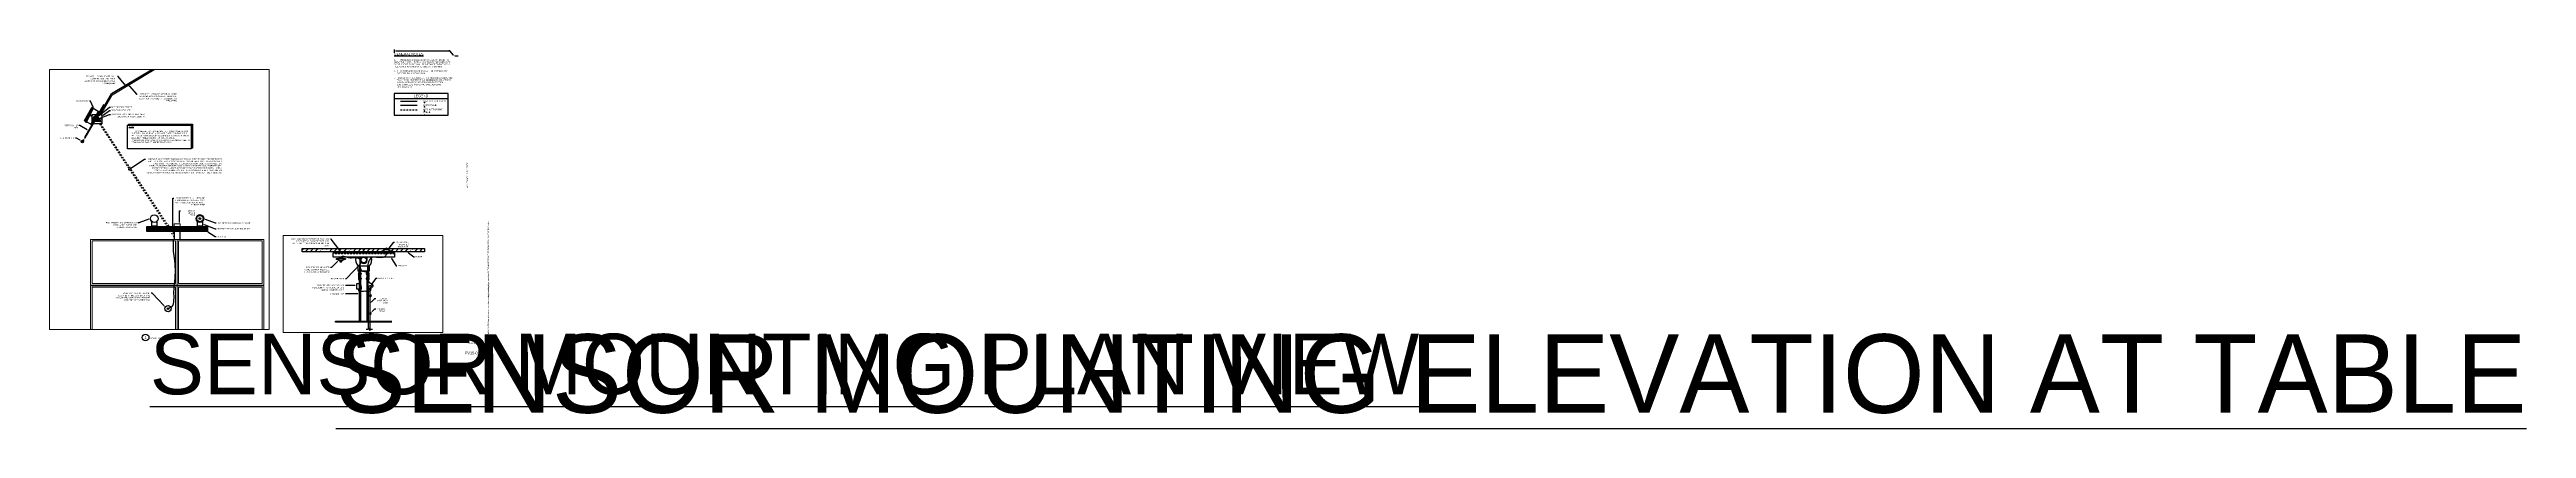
# Paper-space layout 'PV.E15.00 INSTRUMENTATION ARRAY LAYOUT PLAN' of a CAD drawing. Header units: feet. Extents: x 2 to 186, y -5 to 23.
# The model-space entities are those that its viewports show. They can reach past a viewport. Long polylines and large blocks are cut down to what shows.
import ezdxf
from ezdxf import colors
from ezdxf.entities.mleader import LeaderData, LeaderLine
from ezdxf.enums import TextEntityAlignment as Align
from ezdxf.math import Vec2, Vec3

# ---------------------------------------------------------------- set-up
doc = ezdxf.new("R2018")
doc.units = ezdxf.units.FT
doc.header["$MEASUREMENT"] = 0
doc.linetypes.add('HIDDEN2', pattern=[0.1875, 0.125, -0.0625])
for name, color, linetype in [('E-CABL-120V', 1, '120V_BRANCH'), ('E-CABL-CAT5', 120, 'CAT5_CABLE'), ('E-CABL-INST-MET', 94, 'CAT5_CABLE'), ('E-DETAIL-THIN', 87, 'Continuous'), ('E-DETL', 7, 'Continuous'), ('E-TEXT', 7, 'Continuous'), ('G-ANNO-TEXT', 1, 'Continuous'), ('G-ANNO-TTBL', 1, 'Continuous'), ('PDF2_x-model-project-components-MET$CABLE-GRIPS', 7, 'Continuous'), ('PDF2_x-model-project-components-MET$E-EQPM', 7, 'Continuous'), ('PDF2_x-model-project-components-MET$Enclosure$Exteriopr$Views', 7, 'Continuous'), ('PDF2_x-model-project-components-MET$Enclosure$Section$Views', 7, 'Continuous'), ('PDF2_x-model-project-components-MET$Enclosure-Elevation$Text', 7, 'Continuous')]:
    doc.layers.add(name, color=color, linetype=linetype)
doc.layers.add('G-NPLT', color=67, linetype='Continuous', plot=False)
doc.layers.add('VP', color=31, linetype='Continuous', plot=False)
doc.layers.add('PDF2_0', color=7, linetype='Continuous', true_color=0x767676)
doc.styles.add('NEI-A', font='arial.ttf')
doc.styles.get("Standard").update_dxf_attribs({"font": 'arial.ttf'})
doc.linetypes.add('120V_BRANCH', pattern='A,1,-0.2,["120V",Standard,S=0.1,R=0,X=-0.1,Y=-0.05],-0.3', length=1.5)
doc.linetypes.add('CAT5_CABLE', pattern='A,1,-0.12,["CAT5",Standard,S=0.1,R=0,X=-0.08,Y=-0.05],-0.3', length=1.42)

# ---------------------------------------------------------------- blocks, each defined once
blk = doc.blocks.new('DETAIL_TITLE')
blk.add_circle((0.59, -0.51), 0.25)
at = {"style": 'NEI-A', "flags": 8}
blk.add_attdef('#', text='', height=0.2, dxfattribs=at).set_placement((0.59, -0.51), align=Align.MIDDLE_CENTER)
at = {"lineweight": 30, "flags": 104}
blk.add_attdef('DETAIL_TITLE', text='', height=0.2, dxfattribs=at).set_placement((0.91, -0.53), align=Align.BOTTOM_LEFT)
at = {"style": 'NEI-A'}
for tag, p in [('SCALE:', (0.94, -0.74)), ('1"_=_', (1.55, -0.74))]:
    blk.add_attdef(tag, text='', height=0.1, dxfattribs=at).set_placement(p, align=Align.BOTTOM_LEFT)
blk = doc.blocks.new('*U7')
blk.add_lwpolyline([(-2, -1.62), (2, -1.62), (2, 0), (-2, 0)], close=True)
blk.add_lwpolyline([(-2, -0.37), (2, -0.37)])
at = {"layer": 'G-NPLT'}
for p in [(0.25, -0.6825), (0.25, -0.995), (0.25, -1.3075), (0.25, -1.62)]:
    blk.add_point(p, dxfattribs=at)
at = {"layer": 'G-ANNO-TEXT', "insert": (0, -0.185), "char_height": 0.1875, "attachment_point": 5, "style": 'NEI-A'}
blk.add_mtext_dynamic_manual_height_columns('LEGEND', width=3.607448, gutter_width=0.625, heights=[0], dxfattribs=at)
blk = doc.blocks.new('Equipment Callout Arrowhead .75')
at = {"color": 0}
blk.add_ellipse((-0.2, 0), major_axis=(0.743, 0), ratio=0.350959, start_param=-0.80282, end_param=3.944413, dxfattribs=at)

msp = doc.modelspace()

# ---------------------------------------------------------------- hatches: boundary and pattern name
at = {"layer": 'E-DETL'}
h = msp.add_hatch(color=252, dxfattribs=at)
h.dxf.hatch_style = 1
h.paths.add_polyline_path([(639.72919, 554.05244), (639.68079, 554.05244), (639.68079, 554.02324), (639.69128, 554.01126), (639.72919, 554.01126)])
h.paths.add_polyline_path([(639.83395, 554.05244), (639.72919, 554.05244), (639.72919, 554.01126), (639.83395, 554.01126)])
h.paths.add_polyline_path([(639.91604, 554.0734), (639.90481, 554.08388), (639.83395, 554.08388), (639.83395, 554.05244), (639.83395, 554.01126), (639.83395, 553.97981), (639.88533, 553.97981), (639.83395, 553.93564), (639.83395, 553.89745), (639.89357, 553.96409), (639.9078, 553.98355), (639.91345, 554.006), (639.91305, 554.01575), (639.89507, 554.015), (639.88383, 554.00602), (639.85086, 554.00826), (639.87184, 554.02848), (639.86359, 554.05067), (639.84546, 554.05103), (639.84562, 554.05917), (639.88383, 554.05843), (639.89912, 554.04912), (639.90705, 554.04345), (639.91829, 554.05917)])
h = msp.add_hatch(color=252, dxfattribs=at)
h.dxf.hatch_style = 1
h.paths.add_polyline_path([(639.72919, 552.73765), (639.68079, 552.73765), (639.68079, 552.70845), (639.69128, 552.69647), (639.72919, 552.69647)])
h.paths.add_polyline_path([(639.83395, 552.73765), (639.72919, 552.73765), (639.72919, 552.69647), (639.83395, 552.69647)])
h.paths.add_polyline_path([(639.91604, 552.75862), (639.90481, 552.7691), (639.83395, 552.7691), (639.83395, 552.73765), (639.83395, 552.69647), (639.83395, 552.66503), (639.88533, 552.66503), (639.83395, 552.62085), (639.83395, 552.58267), (639.89357, 552.6493), (639.9078, 552.66877), (639.91345, 552.69122), (639.91305, 552.70097), (639.89507, 552.70022), (639.88383, 552.69123), (639.85086, 552.69348), (639.87184, 552.71369), (639.86359, 552.73589), (639.84546, 552.73625), (639.84562, 552.74439), (639.88383, 552.74364), (639.89912, 552.73434), (639.90705, 552.72867), (639.91829, 552.74439)])
at = {"layer": 'E-TEXT'}
h = msp.add_hatch(color=252, dxfattribs=at)
h.dxf.hatch_style = 1
h.paths.add_polyline_path([(640.49848, 594.11982), (635.77506, 594.11982), (635.77506, 594.05203), (640.42097, 594.05203), (640.42097, 592.34667), (640.49848, 592.34667)])
h = msp.add_hatch(dxfattribs=at)
h.set_pattern_fill('ANSI33', color=252, scale=2)
h.set_pattern_definition([(45, (17.81814, 28.44385), (-0.3535534, 0.3535534), []), (45, (18.1717, 28.44385), (-0.3535534, 0.3535534), [0.25, -0.125])])
edge = h.paths.add_edge_path()
edge.add_line((639.3226, 557.51916), (634.81522, 557.51916))
edge.add_line((634.81522, 557.51916), (634.81522, 557.27979))
edge.add_line((634.81522, 557.27979), (636.36362, 557.27979))
edge.add_line((636.36362, 557.27979), (636.36361, 557.2821))
edge.add_line((636.36361, 557.2821), (636.16157, 557.28264))
edge.add_line((636.16157, 557.28264), (636.16157, 557.32568))
edge.add_line((636.16157, 557.32568), (636.38719, 557.44174))
edge.add_line((636.38719, 557.44174), (636.43253, 557.44159))
edge.add_arc((636.50602, 557.46051), 0.07589, -14.8129333, 194.4355421, ccw=False)
edge.add_line((636.57938, 557.44111), (636.62616, 557.44095))
edge.add_line((636.62616, 557.44095), (636.85225, 557.32684))
edge.add_line((636.85225, 557.32684), (636.85225, 557.27979))
edge.add_line((636.85225, 557.27979), (639.3226, 557.27979))
edge.add_line((639.3226, 557.27979), (639.3226, 557.51916))
h = msp.add_hatch(dxfattribs=at)
h.set_pattern_fill('ANSI33', color=252, scale=2)
h.set_pattern_definition([(45, (22.372, 28.44385), (-0.3535534, 0.3535534), []), (45, (22.72553, 28.44385), (-0.3535534, 0.3535534), [0.25, -0.125])])
edge = h.paths.add_edge_path()
edge.add_line((643.87645, 557.51916), (639.36907, 557.51916))
edge.add_line((639.36907, 557.51916), (639.36907, 557.27979))
edge.add_line((639.36907, 557.27979), (640.91747, 557.27979))
edge.add_line((640.91747, 557.27979), (640.91745, 557.2821))
edge.add_line((640.91745, 557.2821), (640.71541, 557.28264))
edge.add_line((640.71541, 557.28264), (640.71541, 557.32568))
edge.add_line((640.71541, 557.32568), (640.94103, 557.44174))
edge.add_line((640.94103, 557.44174), (640.98637, 557.44159))
edge.add_arc((641.05986, 557.46051), 0.07589, -14.8129333, 194.4355421, ccw=False)
edge.add_line((641.13323, 557.44111), (641.18001, 557.44095))
edge.add_line((641.18001, 557.44095), (641.4061, 557.32684))
edge.add_line((641.4061, 557.32684), (641.4061, 557.27979))
edge.add_line((641.4061, 557.27979), (643.87645, 557.27979))
edge.add_line((643.87645, 557.27979), (643.87645, 557.51916))

# ---------------------------------------------------------------- linework, layer by layer
at = {"linetype": 'Continuous', "lineweight": 15}
for p, q in [((632.95089, 585.56764), (632.95089, 582.18838)), ((645.78539, 585.56764), (632.95089, 585.56764)), ((639.25331, 585.45281), (633.06571, 585.45281)), ((633.06571, 585.45281), (633.06571, 582.30321)), ((639.14624, 586.64383), (639.14793, 586.64441)), ((639.14624, 586.64383), (639.14838, 586.63762)), ((639.14921, 586.68495), (639.14685, 586.67882)), ((639.14685, 586.67882), (639.14852, 586.67818)), ((639.15007, 586.6382), (639.14793, 586.64441)), ((639.14838, 586.63762), (639.15007, 586.6382)), ((639.14852, 586.67818), (639.15088, 586.68431)), ((639.58901, 586.52357), (639.14914, 586.52357)), ((639.14921, 586.68495), (639.15088, 586.68431)), ((639.14996, 586.61173), (639.14996, 586.59657)), ((639.14996, 586.54653), (639.14996, 586.54044)), ((639.15412, 586.54044), (639.15006, 586.54044)), ((639.15084, 586.71343), (639.15084, 586.69375)), ((639.58731, 586.71343), (639.15084, 586.71343)), ((639.15084, 586.69375), (639.15262, 586.69375)), ((639.15084, 586.5306), (639.15084, 586.52732)), ((639.15084, 586.5306), (639.15262, 586.5306)), ((639.15084, 586.52732), (639.58731, 586.52732)), ((639.15087, 586.61578), (639.15265, 586.61559)), ((639.15185, 586.55028), (639.15185, 586.61173)), ((639.15185, 586.55028), (639.15412, 586.55028)), ((639.5856, 586.51452), (639.15254, 586.51452)), ((639.15262, 586.70031), (639.15412, 586.70031)), ((639.15262, 586.69375), (639.15262, 586.70031)), ((639.15412, 586.64188), (639.15269, 586.64604)), ((639.15322, 586.67638), (639.15412, 586.67874)), ((639.15412, 586.54044), (639.15412, 586.70031)), ((639.1591, 586.72169), (639.57904, 586.72169)), ((639.16074, 586.51452), (639.16074, 586.50094)), ((639.16074, 586.18689), (639.16074, 586.13805)), ((639.16074, 586.0873), (639.16074, 585.94207)), ((639.25331, 582.30321), (639.25331, 585.45281)), ((639.27256, 586.72169), (639.27256, 586.7219)), ((639.36814, 582.18838), (639.36814, 585.56764)), ((639.48297, 585.45281), (645.67056, 585.45281)), ((639.48297, 582.30321), (639.48297, 585.45281)), ((639.5774, 586.50094), (639.5774, 586.51452)), ((639.5774, 586.13805), (639.5774, 586.18689)), ((639.5774, 585.94207), (639.5774, 586.0873)), ((639.58402, 586.70031), (639.58552, 586.70031)), ((639.58402, 586.70031), (639.58402, 586.54044)), ((639.58493, 586.67638), (639.58402, 586.67874)), ((639.58402, 586.64188), (639.58546, 586.64604)), ((639.58402, 586.55028), (639.5863, 586.55028)), ((639.58809, 586.54044), (639.58402, 586.54044)), ((639.58727, 586.61578), (639.58549, 586.61559)), ((639.58552, 586.69375), (639.58552, 586.70031)), ((639.58731, 586.69375), (639.58552, 586.69375)), ((639.58552, 586.5306), (639.58731, 586.5306)), ((639.5863, 586.55028), (639.5863, 586.61173)), ((639.58894, 586.68495), (639.58727, 586.68431)), ((639.58962, 586.67818), (639.58727, 586.68431)), ((639.58731, 586.69375), (639.58731, 586.71343)), ((639.58731, 586.52732), (639.58731, 586.5306)), ((639.58807, 586.6382), (639.59021, 586.64441)), ((639.58976, 586.63762), (639.58807, 586.6382)), ((639.58818, 586.59646), (639.58818, 586.61173)), ((639.58818, 586.54044), (639.58818, 586.54656)), ((639.59129, 586.67882), (639.58894, 586.68495)), ((639.59129, 586.67882), (639.58962, 586.67818)), ((639.58976, 586.63762), (639.5919, 586.64383)), ((639.5919, 586.64383), (639.59021, 586.64441)), ((645.67056, 585.45281), (645.67056, 582.30321)), ((645.78539, 585.56764), (645.78539, 582.18838)), ((632.95089, 582.18838), (645.78539, 582.18838)), ((632.95089, 582.13588), (632.95089, 578.75662)), ((645.78539, 582.13588), (632.95089, 582.13588)), ((633.06571, 582.30321), (639.25331, 582.30321)), ((639.25331, 582.02106), (633.06571, 582.02106)), ((633.06571, 582.02106), (633.06571, 578.87145)), ((639.25331, 578.87145), (639.25331, 582.02106)), ((639.36814, 578.75662), (639.36814, 582.13588)), ((645.67056, 582.30321), (639.48297, 582.30321)), ((639.48297, 582.02106), (645.67056, 582.02106)), ((639.48297, 578.87145), (639.48297, 582.02106)), ((645.67056, 582.02106), (645.67056, 578.87145)), ((645.78539, 582.13588), (645.78539, 578.75662)), ((633.06571, 578.87145), (639.25331, 578.87145)), ((645.67056, 578.87145), (639.48297, 578.87145))]:
    msp.add_line(p, q, dxfattribs=at)
for centre, radius, start, end in [((639.19463, 586.66049), 0.05117, 159.0000071, 199), ((639.19463, 586.66049), 0.04938, 159, 199), ((639.15254, 586.51968), 0.00516, 131.2243095, 270), ((639.10036, 586.62109), 0.05079, 354.0000047, 19), ((639.14585, 586.52732), 0.00499, 311.2243095, 0), ((639.12629, 586.69375), 0.02454, 339, 0), ((639.13298, 586.61766), 0.01798, 340.8407803, 354), ((639.10036, 586.62109), 0.05258, 354, 19), ((639.19463, 586.66049), 0.04436, 159, 199), ((639.1591, 586.71343), 0.00826, 90, 180), ((639.12629, 586.69375), 0.02633, 339, 0), ((639.13298, 586.61766), 0.01977, 342.543724, 354), ((639.57904, 586.71343), 0.00826, 0, 90), ((639.54352, 586.66049), 0.04436, 341, 21), ((639.63779, 586.62109), 0.05258, 161, 186), ((639.60516, 586.61766), 0.01977, 186, 197.456276), ((639.61185, 586.69375), 0.02633, 180, 201), ((639.5856, 586.51968), 0.00516, 270, 48.7756905), ((639.63779, 586.62109), 0.05079, 161, 186), ((639.60516, 586.61766), 0.01798, 186, 199.1675278), ((639.61185, 586.69375), 0.02454, 180, 201), ((639.59229, 586.52732), 0.00499, 180, 228.7756905), ((639.54352, 586.66049), 0.04938, 341, 21), ((639.54352, 586.66049), 0.05117, 341, 21)]:
    msp.add_arc(centre, radius, start, end, dxfattribs=at)
for points, knots in [([(639.15162, 586.5716), (639.15161, 586.57011), (639.15158, 586.56575), (639.15125, 586.55884), (639.15066, 586.55208), (639.15016, 586.54786), (639.14991, 586.54604), (639.14997, 586.54649), (639.14998, 586.54653)], [0, 0, 0, 0, 0.111116142, 0.324125113, 0.539620687, 0.757009415, 0.974515323, 1, 1, 1, 1]), ([(639.14999, 586.59657), (639.14998, 586.59665), (639.14993, 586.59705), (639.15019, 586.59506), (639.1507, 586.59066), (639.15128, 586.5839), (639.15159, 586.57715), (639.15161, 586.57296), (639.15162, 586.5716)], [0, 0, 0, 0, 0.048586465, 0.263724707, 0.476747895, 0.688237276, 0.899037607, 1, 1, 1, 1]), ([(639.14997, 586.59657), (639.14997, 586.59641), (639.14998, 586.59616), (639.15001, 586.59586), (639.15002, 586.59574), (639.15003, 586.59569), (639.15003, 586.59565), (639.15003, 586.59561), (639.15004, 586.59555), (639.15007, 586.59536), (639.15017, 586.59455), (639.1504, 586.59257), (639.1507, 586.58969), (639.15101, 586.58605), (639.15129, 586.58181), (639.15144, 586.57816), (639.15149, 586.57601), (639.15151, 586.57546)], [0, 0, 0, 0, 0.01378871, 0.021841454, 0.024614218, 0.026637104, 0.029150605, 0.033646177, 0.045308776, 0.1041913, 0.24181431, 0.386654849, 0.530267425, 0.672548638, 0.8131259, 0.952159325, 1, 1, 1, 1]), ([(639.15151, 586.57546), (639.15152, 586.57462), (639.15156, 586.57218), (639.15153, 586.56806), (639.15138, 586.56331), (639.15114, 586.55889), (639.15083, 586.55498), (639.15052, 586.55176), (639.15025, 586.54937), (639.1501, 586.54815), (639.15006, 586.54776), (639.15004, 586.54765), (639.15004, 586.54762), (639.15003, 586.54757), (639.15003, 586.54752), (639.15002, 586.54745), (639.14998, 586.54711), (639.14998, 586.5468), (639.14997, 586.54653)], [0, 0, 0, 0, 0.058547371, 0.170922349, 0.284285862, 0.398002696, 0.513278913, 0.630316255, 0.748003154, 0.86763497, 0.927073833, 0.957022503, 0.97130811, 0.974305484, 0.976260881, 0.978098422, 0.981447545, 1, 1, 1, 1]), ([(639.15185, 586.61173), (639.15109, 586.61173), (639.14998, 586.61173), (639.1501, 586.61173), (639.15014, 586.61173)], [0, 0, 0, 0, 0.686842084, 1, 1, 1, 1]), ([(639.15075, 586.54044), (639.15085, 586.54055), (639.15106, 586.54077), (639.15139, 586.54248), (639.15167, 586.545), (639.15182, 586.54776), (639.15184, 586.54958), (639.15185, 586.55028)], [0, 0, 0, 0, 0.215930238, 0.43185079, 0.647862714, 0.862836776, 1, 1, 1, 1]), ([(639.15412, 586.54044), (639.1541, 586.53935), (639.15407, 586.53716), (639.15378, 586.53423), (639.15338, 586.532), (639.15297, 586.53078), (639.15273, 586.53065), (639.15262, 586.5306)], [0, 0, 0, 0, 0.211283188, 0.422508428, 0.635356105, 0.851030488, 1, 1, 1, 1]), ([(639.58552, 586.5306), (639.58537, 586.53071), (639.58507, 586.53093), (639.58461, 586.53265), (639.58425, 586.53519), (639.58405, 586.53795), (639.58403, 586.53975), (639.58402, 586.54044)], [0, 0, 0, 0, 0.217298442, 0.434595481, 0.65166552, 0.866613231, 1, 1, 1, 1]), ([(639.58797, 586.61173), (639.58802, 586.61173), (639.58816, 586.61173), (639.58704, 586.61173), (639.5863, 586.61173)], [0, 0, 0, 0, 0.331204643, 1, 1, 1, 1]), ([(639.5863, 586.55028), (639.58631, 586.54918), (639.58634, 586.54698), (639.58656, 586.54405), (639.58686, 586.54182), (639.58716, 586.54062), (639.58732, 586.54049), (639.58739, 586.54044)], [0, 0, 0, 0, 0.212762294, 0.4254881, 0.639229773, 0.854598708, 1, 1, 1, 1]), ([(639.58652, 586.5716), (639.58652, 586.57206), (639.58653, 586.57536), (639.58672, 586.58151), (639.58726, 586.58889), (639.58783, 586.59411), (639.58817, 586.59676), (639.58815, 586.59654), (639.58814, 586.59646)], [0, 0, 0, 0, 0.03390065, 0.246247864, 0.460934482, 0.677905385, 0.895711973, 1, 1, 1, 1]), ([(639.58816, 586.54656), (639.58814, 586.54669), (639.5881, 586.54697), (639.58764, 586.55068), (639.58706, 586.55663), (639.5866, 586.56398), (639.58655, 586.56921), (639.58652, 586.5716)], [0, 0, 0, 0, 0.18520288, 0.399125312, 0.611256464, 0.822366243, 1, 1, 1, 1]), ([(639.5866, 586.5729), (639.58661, 586.57374), (639.58664, 586.5762), (639.58677, 586.58019), (639.58702, 586.58458), (639.58733, 586.58845), (639.58764, 586.59161), (639.5879, 586.59396), (639.58804, 586.59511), (639.58809, 586.59551), (639.5881, 586.59558), (639.58811, 586.5956), (639.58811, 586.5956), (639.58811, 586.59562), (639.58811, 586.59563), (639.58811, 586.59566), (639.58812, 586.59575), (639.58816, 586.59602), (639.58815, 586.59628), (639.58815, 586.59646)], [0, 0, 0, 0, 0.066628284, 0.19536898, 0.325232413, 0.456159893, 0.589127674, 0.723746528, 0.85924625, 0.927624333, 0.961404064, 0.970002254, 0.975313417, 0.976742859, 0.977682666, 0.978475312, 0.979651747, 0.985211506, 1, 1, 1, 1]), ([(639.58786, 586.54962), (639.58783, 586.54991), (639.58773, 586.5508), (639.58747, 586.55325), (639.58716, 586.5568), (639.58687, 586.56101), (639.58667, 586.56564), (639.58659, 586.56968), (639.5866, 586.5721), (639.5866, 586.5729)], [0, 0, 0, 0, 0.08431833, 0.255659933, 0.424018711, 0.591264891, 0.756020972, 0.919903703, 1, 1, 1, 1]), ([(639.5881, 586.54767), (639.5881, 586.54767), (639.5881, 586.54765), (639.58807, 586.54787), (639.58801, 586.54836), (639.5879, 586.54928), (639.58786, 586.54962)], [0, 0, 0, 0, 0.011377586, 0.245495752, 0.723977578, 1, 1, 1, 1]), ([(639.58817, 586.54649), (639.58817, 586.54646), (639.58819, 586.54633), (639.58817, 586.54646), (639.58816, 586.54656)], [0, 0, 0, 0, 0.216382504, 1, 1, 1, 1])]:
    msp.add_open_spline(points, degree=3, knots=knots, dxfattribs=at)
at = {"layer": 'E-CABL-120V', "ltscale": 0.8}
msp.add_lwpolyline([(633.61301, 594.84008), (634.50396, 596.37949), (637.6404, 598.26233)], dxfattribs=at)
at = {"layer": 'E-CABL-CAT5', "ltscale": 0.8}
msp.add_lwpolyline([(633.7173, 594.83966), (634.56449, 596.30348), (637.7392, 598.22805)], dxfattribs=at)
at = {"layer": 'E-CABL-INST-MET', "linetype": 'HIDDEN2'}
for points in [[(633.62501, 594.13878), (639.16074, 585.7287)], [(633.69365, 594.13878), (639.16074, 585.91006)]]:
    msp.add_lwpolyline(points, dxfattribs=at)
at = {"layer": 'E-DETAIL-THIN'}
for points in [[(637.33224, 556.78546), (638.02292, 556.78362), (638.02292, 556.74058), (637.7973, 556.62452)], [(637.33224, 556.78546), (637.33224, 556.73943)], [(637.55833, 556.62531), (637.33224, 556.73943)], [(638.01241, 556.73517), (637.33976, 556.73563)], [(637.81876, 557.27979), (637.53594, 557.27979), (637.53578, 557.21867), (637.81876, 557.21867), (637.81876, 557.27979)], [(637.82052, 556.84767), (637.53594, 556.84604), (637.53578, 556.78492)], [(637.55833, 556.62531), (637.7973, 556.62452)], [(637.57319, 556.84625), (637.57319, 556.8761)], [(637.5914, 556.84635), (637.5914, 556.8761)], [(637.66429, 556.84677), (637.66429, 556.8761)], [(637.693, 556.84694), (637.693, 556.8761)], [(637.76377, 556.84734), (637.76377, 556.8761)], [(637.7855, 556.84747), (637.7855, 556.8761)], [(637.82088, 556.78416), (637.82052, 556.84767)], [(641.4061, 557.2808), (640.71541, 557.28264), (640.71541, 557.32568), (640.94103, 557.44174)], [(640.72593, 557.33109), (641.39857, 557.33063)], [(640.91745, 557.2821), (640.91782, 557.21859)], [(640.91782, 557.21859), (641.20239, 557.22022), (641.20256, 557.28134)], [(641.18001, 557.44095), (640.94103, 557.44174)], [(640.95284, 557.21879), (640.95284, 557.19016)], [(640.97456, 557.21892), (640.97456, 557.19016)], [(641.04534, 557.21932), (641.04534, 557.19016)], [(641.07405, 557.21949), (641.07405, 557.19016)], [(641.14694, 557.21991), (641.14694, 557.19016)], [(641.16514, 557.22001), (641.16514, 557.19016)], [(641.18001, 557.44095), (641.4061, 557.32684)], [(641.4061, 557.2808), (641.4061, 557.32684)], [(639.72919, 552.12247), (639.72919, 554.50285)], [(639.83395, 554.50285), (639.83395, 552.12247)], [(639.84875, 554.53964), (639.84875, 554.6098)], [(639.68079, 554.05244), (639.68079, 554.02324), (639.69128, 554.01126), (639.83395, 554.01126)], [(639.68079, 554.05244), (639.83395, 554.05244)], [(639.68079, 552.73765), (639.68079, 552.70845), (639.69128, 552.69647), (639.83395, 552.69647)], [(639.68079, 552.73765), (639.83395, 552.73765)], [(639.68541, 554.00808), (639.68338, 554.04943), (639.85161, 554.05007), (639.88104, 554.00924)], [(639.83395, 554.08388), (639.90481, 554.08388), (639.91604, 554.0734), (639.91829, 554.05917), (639.90705, 554.04345), (639.89912, 554.04912), (639.88383, 554.05843), (639.84562, 554.05917), (639.84546, 554.05103), (639.86359, 554.05067), (639.87184, 554.02848), (639.85086, 554.00826), (639.88383, 554.00602), (639.89507, 554.015), (639.91305, 554.01575), (639.91345, 554.006), (639.9078, 553.98355), (639.89357, 553.96409), (639.83395, 553.89745)], [(639.83395, 554.0828), (639.91389, 554.07638), (639.91141, 554.04545), (639.89355, 554.04688), (639.88757, 554.05777), (639.83395, 554.05777)], [(639.83395, 553.93564), (639.88533, 553.97981), (639.83395, 553.97981)], [(639.83395, 552.7691), (639.90481, 552.7691), (639.91604, 552.75862), (639.91829, 552.74439), (639.90705, 552.72867), (639.89912, 552.73434), (639.88383, 552.74364), (639.84562, 552.74439), (639.84546, 552.73625), (639.86359, 552.73589), (639.87184, 552.71369), (639.85086, 552.69348), (639.88383, 552.69123), (639.89507, 552.70022), (639.91305, 552.70097), (639.91345, 552.69122), (639.9078, 552.66877), (639.89357, 552.6493), (639.83395, 552.58267)], [(639.83395, 552.62085), (639.88533, 552.66503), (639.83395, 552.66503)], [(639.72919, 551.57264), (639.72919, 552.05268)], [(639.83395, 552.05268), (639.83395, 551.48487)]]:
    msp.add_lwpolyline(points, dxfattribs=at)
for points in [[(638.84872, 554.92567), (639.0564, 554.92567), (639.0564, 554.51355), (638.84872, 554.51355)], [(639.8535, 554.53964), (639.70964, 554.53964), (639.70964, 554.50285), (639.8535, 554.50285)]]:
    msp.add_lwpolyline(points, close=True, dxfattribs=at)
msp.add_lwpolyline([(639.95642, 554.73166), (639.84166, 554.6169), (639.84875, 554.6098), (639.96373, 554.72478, 0.669361342), (639.71439, 554.62198), (639.71439, 554.53964)], format="xyb", dxfattribs=at)
at = {"layer": 'E-DETAIL-THIN', "color": 252}
for points in [[(641.44898, 552.06432), (637.26744, 552.06432), (637.26744, 552.12247), (641.44899, 552.12247)], [(639.56199, 551.55021), (639.7204, 551.55021), (639.75989, 551.64756), (639.81694, 551.45418), (639.8674, 551.55284), (640.01922, 551.55284)]]:
    msp.add_lwpolyline(points, dxfattribs=at)
at = {"layer": 'E-DETAIL-THIN'}
for centre, radius in [((637.67748, 587.1121), 0.27976), ((641.06066, 587.1121), 0.27976), ((641.06066, 587.1121), 0.23943), ((641.06066, 587.1121), 0.06683), ((638.69401, 580.43225), 0.23477), ((638.69662, 580.42444), 0.06219)]:
    msp.add_circle(centre, radius, dxfattribs=at)
for centre, start, end in [((637.67847, 556.60575), 165.1533772, 14.4441135), ((641.05986, 557.46051), 345.1533772, 194.4441135)]:
    msp.add_arc(centre, 0.07589, start, end, dxfattribs=at)
for points in [[(638.74374, 580.46502), (638.96733, 580.58196), (639.1348, 581.07517), (639.134, 581.69137), (639.1995, 582.46772), (639.17471, 584.18644), (639.09358, 584.87786), (639.10977, 585.26799), (639.07798, 585.56764)], [(637.67823, 556.84685), (637.73961, 556.93623), (638.08049, 556.90934), (638.36082, 556.83986), (638.84524, 556.85555), (639.05157, 556.74798), (639.07624, 556.41405), (639.30786, 555.85198), (639.71055, 555.72115), (639.70209, 555.09678), (639.74299, 555.01785), (640.00548, 554.85311), (639.99703, 554.64898), (639.90624, 554.66729)], [(637.81876, 557.24923), (637.93016, 557.21748), (638.49381, 557.24753), (638.87525, 557.22687), (638.9165, 557.19016)], [(639.03618, 556.8761), (639.08209, 556.7502), (639.0675, 556.14697), (639.0012, 555.65339), (639.02448, 555.15477), (639.10407, 554.9256), (639.09383, 554.42431), (639.02678, 554.42562), (638.99121, 554.45892), (638.98307, 554.51355)], [(641.0601, 557.21941), (640.99181, 556.98971), (640.46899, 556.84821), (639.95705, 556.84095), (639.70653, 556.45999), (639.69564, 555.91938), (639.7442, 555.68173), (639.73838, 555.42644), (639.69852, 555.26427), (639.71931, 555.06831), (639.81939, 554.97152), (639.96328, 554.91207), (640.03661, 554.78339), (639.9999, 554.6506), (639.92821, 554.645), (639.89627, 554.65733)], [(638.95256, 554.51355), (639.01349, 554.36319), (639.24696, 554.35857), (639.6277, 554.35857), (639.85203, 554.37432), (639.92567, 554.52757), (639.886, 554.64705)]]:
    msp.add_spline(points, degree=3, dxfattribs=at)
at = {"layer": 'E-DETL', "ltscale": 0.05}
for points in [[(641.64287, 586.50094), (637.09495, 586.50094)], [(637.09495, 586.18689), (641.6432, 586.18689), (641.6432, 586.50094)], [(641.6432, 586.43153), (637.09495, 586.43153)], [(637.09495, 586.26823), (641.6432, 586.26823)], [(639.01021, 586.34354), (639.03862, 586.39275), (639.09545, 586.39275), (639.12386, 586.34354), (639.09545, 586.29433), (639.03862, 586.29433), (639.01021, 586.34354)], [(639.68125, 586.34354), (639.70966, 586.39275), (639.76649, 586.39275), (639.7949, 586.34354), (639.76649, 586.29433), (639.70966, 586.29433), (639.68125, 586.34354)]]:
    msp.add_lwpolyline(points, dxfattribs=at)
at = {"layer": 'E-DETL', "color": 252, "linetype": 'HIDDEN2'}
msp.add_lwpolyline([(641.64329, 557.12075), (637.09504, 557.12075)], dxfattribs=at)
at = {"layer": 'E-DETL', "ltscale": 0.05}
for centre, radius in [((639.06704, 586.34354), 0.0644), ((639.06704, 586.34354), 0.04921), ((639.73807, 586.34354), 0.0644), ((639.73807, 586.34354), 0.04921)]:
    msp.add_circle(centre, radius, dxfattribs=at)
msp.add_arc((641.06066, 587.1121), 0.27976, 319.4963014, 220.5036986, dxfattribs=at)
at = {"layer": 'E-DETL', "color": 252, "ltscale": 0.05}
for centre, start_param, end_param in [((637.04663, 586.34391), 2.150307144, 4.132878163), ((639.032, 586.34391), 4.748151086, 7.806691499), ((639.77652, 586.34391), 1.578647142, 4.715730806)]:
    msp.add_ellipse(centre, major_axis=(-0.08823, 0), ratio=0.583901937, start_param=start_param, end_param=end_param, dxfattribs=at)
for centre in [(637.2948, 586.34391), (637.54297, 586.34391), (637.79114, 586.34391), (638.03932, 586.34391), (638.28749, 586.34391), (638.53566, 586.34391), (638.78383, 586.34391), (639.28017, 586.34391), (639.52834, 586.34391), (640.02469, 586.34391), (640.27286, 586.34391), (640.52103, 586.34391), (640.7692, 586.34391), (641.01737, 586.34391), (641.26554, 586.34391), (641.51372, 586.34391)]:
    msp.add_ellipse(centre, major_axis=(-0.08823, 0), ratio=0.583901937, dxfattribs=at)
at = {"layer": 'E-TEXT'}
for points in [[(635.69756, 594.05203), (640.42097, 594.05203), (640.42097, 592.27888), (635.69756, 592.27888)], [(637.09504, 557.19016), (641.64329, 557.19016), (641.64329, 556.8761), (637.09504, 556.8761)]]:
    msp.add_lwpolyline(points, close=True, dxfattribs=at)
at = {"layer": 'E-TEXT', "color": 252}
for points in [[(635.77506, 594.05203), (635.77506, 594.11982), (640.49848, 594.11982), (640.49848, 592.34667), (640.42097, 592.34667)], [(639.3226, 557.27979), (634.81522, 557.27979), (634.81522, 557.51916), (639.3226, 557.51916)], [(639.09826, 555.83534), (639.09826, 556.22903)], [(639.3226, 557.51916), (639.3226, 557.27979)], [(640.91747, 557.27979), (639.38402, 557.27979), (639.38402, 557.51916), (641.01171, 557.51916)], [(639.65431, 556.22903), (639.65431, 555.83534)], [(641.10802, 557.51916), (643.87645, 557.51916), (643.87645, 557.27979), (641.20255, 557.27979)], [(639.03224, 555.67471), (639.00813, 555.67466)], [(639.00868, 555.3007), (639.00867, 555.27444)], [(639.00871, 555.83534), (639.00871, 555.36131)], [(639.03226, 555.65047), (639.0564, 555.65047), (639.0564, 555.62626), (639.03228, 555.62624)], [(639.03226, 555.65047), (639.03228, 555.62624)], [(639.0564, 555.7109), (639.03243, 555.7109), (639.03249, 555.77133), (639.03256, 555.78306), (639.04449, 555.783), (639.04456, 555.79548), (639.0564, 555.79542)], [(639.0564, 555.34885), (639.03255, 555.34885), (639.03255, 555.61411), (639.0564, 555.61411)], [(639.03255, 555.34885), (639.0328, 555.19675)], [(639.0564, 555.27611), (639.03267, 555.27607), (639.03265, 555.28815), (639.0564, 555.28815)], [(639.03275, 555.22779), (639.0564, 555.22779)], [(639.12901, 555.83195), (639.12901, 552.12247)], [(639.12901, 555.69864), (639.14102, 555.69864), (639.14102, 555.68711), (639.1531, 555.68711), (639.1531, 555.67503), (639.18963, 555.67503), (639.18963, 555.61401), (639.15283, 555.61401), (639.15283, 555.60221), (639.14047, 555.60221), (639.14047, 555.59041), (639.12901, 555.59041)], [(639.12901, 555.33508), (639.14102, 555.33508), (639.14102, 555.32355), (639.1531, 555.32355), (639.1531, 555.31147), (639.18963, 555.31147), (639.18963, 555.25045), (639.15283, 555.25045), (639.15283, 555.23865), (639.14047, 555.23865), (639.14047, 555.22685), (639.12901, 555.22685)], [(639.61229, 555.69864), (639.60028, 555.69864), (639.60028, 555.68711), (639.58819, 555.68711), (639.58819, 555.67503), (639.55166, 555.67503), (639.55166, 555.61401), (639.58846, 555.61401), (639.58846, 555.60221), (639.60082, 555.60221), (639.60082, 555.59041), (639.61229, 555.59041)], [(639.61229, 555.33508), (639.60028, 555.33508), (639.60028, 555.32355), (639.58819, 555.32355), (639.58819, 555.31147), (639.55166, 555.31147), (639.55166, 555.25045), (639.58846, 555.25045), (639.58846, 555.23865), (639.60082, 555.23865), (639.60082, 555.22685), (639.61229, 555.22685)], [(639.61229, 555.83197), (639.61229, 552.12247)], [(639.70896, 555.21549), (639.68475, 555.21549), (639.68475, 555.22747), (639.70897, 555.22744)], [(639.68489, 555.83534), (639.68489, 552.12247)], [(639.68489, 555.34842), (639.70909, 555.34839)], [(639.70903, 555.28796), (639.68489, 555.28796)], [(639.70902, 555.27584), (639.68489, 555.27584)], [(639.70903, 555.65047), (639.6849, 555.65047), (639.6849, 555.62627), (639.70901, 555.62624)], [(639.709, 555.25161), (639.68492, 555.25161), (639.68492, 555.23947), (639.70899, 555.23944)], [(639.70908, 555.69891), (639.68497, 555.69891), (639.68497, 555.67483), (639.70905, 555.67481)], [(639.70955, 555.83534), (639.70896, 555.21454)], [(639.73241, 555.83534), (639.73264, 555.21621)]]:
    msp.add_lwpolyline(points, dxfattribs=at)
at = {"layer": 'E-TEXT'}
for points in [[(637.09495, 586.50094), (637.09495, 586.18689)], [(637.86805, 586.87248), (637.86805, 586.50094), (637.48691, 586.50094), (637.48691, 586.87248)], [(637.86805, 586.55175), (637.48691, 586.55175)], [(639.16074, 586.13805), (639.16074, 585.56764)], [(639.5774, 586.13805), (639.5774, 585.56764)], [(641.25123, 586.87248), (641.25123, 586.50094), (640.87009, 586.50094), (640.87009, 586.87248)], [(641.25123, 586.55175), (640.87009, 586.55175)]]:
    msp.add_lwpolyline(points, dxfattribs=at)
at = {"layer": 'E-TEXT', "color": 252}
for points in [[(638.96553, 556.22903), (639.77261, 556.22903), (639.77261, 555.83534), (638.96553, 555.83534)], [(639.03224, 555.69885), (639.0564, 555.69885), (639.0564, 555.67471), (639.03224, 555.67471)], [(639.177, 555.66232), (639.1531, 555.66232), (639.1531, 555.62664), (639.177, 555.62664)], [(639.177, 555.29876), (639.1531, 555.29876), (639.1531, 555.26308), (639.177, 555.26308)], [(639.56429, 555.66232), (639.58819, 555.66232), (639.58819, 555.62664), (639.56429, 555.62664)], [(639.56429, 555.29876), (639.58819, 555.29876), (639.58819, 555.26308), (639.56429, 555.26308)]]:
    msp.add_lwpolyline(points, close=True, dxfattribs=at)
at = {"layer": 'E-TEXT'}
for points in [[(639.10663, 556.8761), (639.10663, 556.64988, 0.397317911), (639.37341, 556.41183, 0.388267957), (639.63452, 556.65759), (639.63452, 556.8761)], [(639.15222, 556.8761), (639.15222, 556.65194, 0.395218704), (639.37245, 556.45742, 0.386539314), (639.58892, 556.65938), (639.58892, 556.8761)]]:
    msp.add_lwpolyline(points, format="xyb", dxfattribs=at)
for radius in [0.08434, 0.05757]:
    msp.add_circle((632.35609, 592.81115), radius, dxfattribs=at)
at = {"layer": 'E-TEXT', "color": 252}
msp.add_circle((639.36907, 556.66774), 0.20833, dxfattribs=at)
at = {"layer": 'E-TEXT'}
for centre, start, end in [((637.38614, 586.86713), 356.957895, 38.8250432), ((637.96882, 586.86713), 141.1749568, 183.042105), ((640.76932, 586.86713), 356.957895, 38.8250432), ((641.352, 586.86713), 141.1749568, 183.042105)]:
    msp.add_arc(centre, 0.10091, start, end, dxfattribs=at)
at = {"layer": 'E-TEXT', "color": 252}
for centre, radius, start, end in [((639.36907, 556.66774), 0.60203, 159.7513169, 227.9097979), ((639.36907, 556.66774), 0.24029, 119.8768052, 154.4800218), ((639.36907, 556.66774), 0.24029, 23.8043999, 60.1231948), ((639.36907, 556.66774), 0.60203, 312.0902021, 20.2486831), ((639.06176, 555.64762), 0.09291, 124.8188402, 235.23833), ((639.06176, 555.28503), 0.09291, 124.8188402, 267.4365159), ((639.00537, 555.65016), 0.01354, 78.1415331, 282.0694142), ((639.00537, 555.28757), 0.01354, 75.8219263, 284.1365266), ((639.67954, 555.28503), 0.09291, 272.5634841, 55.1811598), ((639.7359, 555.65016), 0.01357, 255.4319323, 104.6096148), ((639.67954, 555.64762), 0.09291, 304.76167, 55.1811598), ((639.73592, 555.28757), 0.01354, 255.8634734, 104.1780737)]:
    msp.add_arc(centre, radius, start, end, dxfattribs=at)
at = {"layer": 'E-TEXT', "color": 253}
msp.add_arc((639.36907, 556.66774), 0.60203, 60.1989245, 119.8010755, dxfattribs=at)
at = {"layer": 'E-TEXT', "color": 252}
msp.add_open_spline([(639.0564, 552.12247), (639.0564, 553.37461), (639.0564, 554.62675), (639.0564, 555.83534)], degree=3, dxfattribs=at)
at = {"layer": 'PDF2_0', "color": 251, "lineweight": 0, "true_color": 0x535353}
msp.add_line((633.41722, 594.80341), (633.41222, 594.80341), dxfattribs=at)
at = {"layer": 'PDF2_0', "color": 7, "lineweight": 13}
msp.add_line((632.38797, 592.89076), (632.38631, 592.89076), dxfattribs=at)
at = {"layer": 'PDF2_0', "color": 254, "lineweight": 0, "true_color": 0xdbdbdb}
msp.add_line((633.69224, 594.31754), (633.68058, 594.31754), dxfattribs=at)
at = {"layer": 'PDF2_0', "color": 7, "lineweight": 25}
for points in [[(633.91236, 595.56022), (632.51048, 593.13161), (632.55632, 593.10578), (633.9581, 595.5343), (633.91247, 595.56016)], [(633.1647, 595.32845), (633.16387, 595.32762), (633.1547, 595.33345)], [(633.15804, 595.33095), (633.1547, 595.33262), (633.15554, 595.33345), (633.15637, 595.33262), (633.1572, 595.33345), (633.1647, 595.32845), (633.1647, 595.32762)], [(633.17387, 595.32345), (633.17054, 595.31762), (633.17387, 595.31679), (633.17387, 595.31595), (633.1747, 595.31262), (633.1747, 595.31012), (633.17304, 595.30845), (633.17137, 595.30845), (633.17054, 595.30762), (633.16804, 595.30762), (633.1672, 595.30845)], [(633.1722, 595.31429), (633.17137, 595.31512), (633.17054, 595.31595), (633.1697, 595.31512)], [(633.1722, 595.31262), (633.1722, 595.31429), (633.17137, 595.31429), (633.17137, 595.31512), (633.17054, 595.31512), (633.1697, 595.31595)], [(633.17054, 595.31762), (633.17137, 595.31762)], [(633.18887, 594.38171), (633.40055, 594.75091)], [(633.37555, 594.49005), (633.37889, 594.48839), (633.37555, 594.48255), (633.37972, 594.48089), (633.37639, 594.47505), (633.38139, 594.47172), (633.37889, 594.46588), (633.38055, 594.46422), (633.35305, 594.41588), (633.35138, 594.41505), (633.35055, 594.41505), (633.31138, 594.43755), (633.41639, 594.61923), (633.45556, 594.59673)], [(633.37555, 594.49005), (633.37889, 594.49589), (633.37639, 594.49755), (633.38055, 594.50505), (633.37805, 594.50672), (633.38972, 594.52672), (633.39222, 594.52506), (633.39722, 594.53256), (633.39972, 594.53172), (633.40305, 594.53756), (633.40556, 594.53589), (633.40889, 594.54089), (633.41306, 594.53922), (633.41639, 594.54506), (633.42222, 594.54172), (633.42556, 594.54672), (633.42806, 594.54589), (633.45639, 594.59423)], [(633.39722, 594.53172), (633.39722, 594.62173)], [(633.45639, 594.44338), (633.45389, 594.44505), (633.45056, 594.43922), (633.44639, 594.44172), (633.44306, 594.43588), (633.43722, 594.43922), (633.43389, 594.43338), (633.43139, 594.43505), (633.40305, 594.38671), (633.40305, 594.38505), (633.40389, 594.38421), (633.44306, 594.36171), (633.54807, 594.54339), (633.5089, 594.56589)], [(633.40639, 594.79091), (633.41056, 594.79508)], [(633.40639, 594.78508), (633.40889, 594.78758)], [(633.40639, 594.78258), (633.40889, 594.78508)], [(633.40722, 594.79424), (633.42222, 594.80925)], [(633.40806, 594.77841), (633.40972, 594.78091)], [(633.40889, 594.77674), (633.41056, 594.77841)], [(633.41056, 594.77341), (633.41306, 594.77508)], [(633.41222, 594.77174), (633.41389, 594.77341)], [(633.41472, 594.76924), (633.41722, 594.77091)], [(633.41639, 594.76758), (633.41889, 594.77008)], [(633.41972, 594.76591), (633.42222, 594.76841)], [(633.42222, 594.80675), (633.42639, 594.81008)], [(633.42222, 594.76508), (633.42472, 594.76758)], [(633.42639, 594.76424), (633.42889, 594.76674)], [(633.42889, 594.80758), (633.43139, 594.81091)], [(633.42889, 594.76424), (633.43222, 594.76674)], [(633.43139, 594.80758), (633.43389, 594.81008)], [(633.43556, 594.80675), (633.43806, 594.80925)], [(633.43556, 594.76424), (633.44139, 594.77008)], [(633.43806, 594.80591), (633.44056, 594.80841)], [(633.43972, 594.76674), (633.45056, 594.77674)], [(633.44139, 594.80425), (633.44389, 594.80591)], [(633.44306, 594.80258), (633.44472, 594.80425)], [(633.44556, 594.80008), (633.44806, 594.80175)], [(633.44639, 594.77591), (633.45223, 594.78174)], [(633.44723, 594.79841), (633.44889, 594.80008)], [(633.44889, 594.79424), (633.45056, 594.79674)], [(633.44889, 594.79258), (633.45139, 594.79424)], [(633.44973, 594.78758), (633.45223, 594.79008)], [(633.44973, 594.78424), (633.45306, 594.78758)], [(633.45639, 594.44338), (633.45973, 594.44922), (633.46223, 594.44755), (633.46639, 594.45588), (633.46973, 594.45422), (633.48139, 594.47422), (633.47806, 594.47589), (633.48306, 594.48339), (633.48056, 594.48505), (633.48389, 594.49089), (633.48056, 594.49255), (633.48389, 594.49755), (633.47973, 594.50005), (633.48306, 594.50589), (633.47723, 594.50922), (633.48056, 594.51506), (633.47806, 594.51672), (633.5064, 594.56506)], [(633.45889, 594.78758), (633.45889, 594.63256)], [(633.68141, 594.37504), (633.45889, 594.75174)], [(633.45889, 594.72341), (633.65474, 594.39005)], [(633.46139, 594.62173), (633.46139, 594.53172)], [(632.43714, 592.78908), (632.43881, 592.79492), (632.44048, 592.81159), (632.43881, 592.82825), (632.43381, 592.84409), (632.42631, 592.85826), (632.41548, 592.87159), (632.40297, 592.88159), (632.38797, 592.88993), (632.37214, 592.89409), (632.35547, 592.89576), (632.33964, 592.89409), (632.3238, 592.88993), (632.3088, 592.88159), (632.2963, 592.87159), (632.28547, 592.85826), (632.27713, 592.84409), (632.27296, 592.82825), (632.2713, 592.81159), (632.27296, 592.79492), (632.27463, 592.78908)], [(632.42464, 592.90159), (632.42464, 592.90576), (632.42548, 592.90576), (632.42548, 592.90659), (632.40548, 592.91826), (632.40548, 592.91743), (632.40464, 592.91659), (632.40381, 592.91659), (632.40381, 592.91576), (632.40214, 592.91576), (632.40214, 592.91493)], [(632.40548, 592.91826), (632.41464, 592.93326)], [(632.43631, 592.92326), (632.41464, 592.93576)], [(632.42381, 592.9366), (632.43381, 592.95326)], [(632.43464, 592.92159), (632.42548, 592.90659)], [(632.42798, 592.9516), (632.42964, 592.95243), (632.43298, 592.95243), (632.43381, 592.95326), (632.43548, 592.95326), (632.43631, 592.95243), (632.43714, 592.9516), (632.43714, 592.9466), (632.43798, 592.94576), (632.43798, 592.94493), (632.43881, 592.94493), (632.43964, 592.9441), (632.44131, 592.9441), (632.44214, 592.94493), (632.44381, 592.94493), (632.44464, 592.94576), (632.44631, 592.94576)], [(632.44048, 592.9441), (632.43298, 592.9316)], [(633.14887, 594.33837), (633.1522, 594.34087)], [(633.14887, 594.33504), (633.1522, 594.33837)], [(633.1497, 594.33087), (633.1522, 594.33337)], [(633.15053, 594.34421), (633.16554, 594.36004)], [(633.15053, 594.32837), (633.15303, 594.33087)], [(633.1522, 594.35004), (633.16054, 594.35754)], [(633.15303, 594.32504), (633.1547, 594.32754)], [(633.15387, 594.32337), (633.15554, 594.32504)], [(633.15637, 594.32087), (633.15804, 594.32254)], [(633.29221, 594.44255), (633.1572, 594.36254)], [(633.15804, 594.31921), (633.1597, 594.32087)], [(633.16137, 594.31671), (633.16304, 594.31921)], [(633.16304, 594.31587), (633.16554, 594.31837)], [(633.1672, 594.31504), (633.1697, 594.31754)], [(633.16887, 594.35754), (633.1722, 594.36088)], [(633.1697, 594.31421), (633.1722, 594.31671)], [(633.1722, 594.35754), (633.1747, 594.36088)], [(633.1747, 594.31421), (633.17887, 594.31754)], [(633.17637, 594.35754), (633.17887, 594.36004)], [(633.17804, 594.31504), (633.1847, 594.32087)], [(633.17887, 594.35671), (633.18137, 594.35921)], [(633.18304, 594.35504), (633.1847, 594.35754)], [(633.1847, 594.35421), (633.18637, 594.35588)], [(633.1872, 594.35171), (633.1897, 594.35338)], [(633.18887, 594.35004), (633.19054, 594.35171)], [(633.18887, 594.32504), (633.1947, 594.33171)], [(633.19054, 594.34671), (633.19304, 594.34838)], [(633.19137, 594.34421), (633.19387, 594.34671)], [(633.1922, 594.33087), (633.19554, 594.33504)], [(633.19304, 594.34004), (633.19554, 594.34254)], [(633.19304, 594.33754), (633.19554, 594.34004)], [(633.63557, 594.33337), (633.22304, 594.33337)], [(633.24804, 594.34838), (633.6114, 594.34838)], [(633.37722, 594.49672), (633.30055, 594.45088)], [(633.33305, 594.39588), (633.40972, 594.44172)], [(633.44889, 594.44172), (633.52556, 594.39588)], [(633.70141, 594.36254), (633.5664, 594.44255)], [(633.66308, 594.34004), (633.66724, 594.34338)], [(633.66308, 594.33671), (633.66641, 594.34004)], [(633.66391, 594.33254), (633.66641, 594.33504)], [(633.66474, 594.33004), (633.66641, 594.33254)], [(633.66558, 594.34754), (633.67641, 594.35838)], [(633.66641, 594.32587), (633.66808, 594.32837)], [(633.66724, 594.32421), (633.66891, 594.32671)], [(633.66974, 594.32171), (633.67141, 594.32337)], [(633.67058, 594.32004), (633.67308, 594.32171)], [(633.67391, 594.31754), (633.67641, 594.32004)], [(633.67558, 594.31671), (633.67808, 594.31837)], [(633.67974, 594.31504), (633.68224, 594.31754)], [(633.68058, 594.35671), (633.68391, 594.36088)], [(633.68224, 594.31421), (633.68474, 594.31671)], [(633.68391, 594.35754), (633.68724, 594.36088)], [(633.68724, 594.31421), (633.69058, 594.31754)], [(633.68891, 594.35754), (633.69141, 594.36004)], [(633.68974, 594.31421), (633.69391, 594.31837)], [(633.69141, 594.35754), (633.69391, 594.35921)], [(633.69558, 594.35588), (633.69808, 594.35754)], [(633.69725, 594.35504), (633.69975, 594.35671)], [(633.69891, 594.31754), (633.70641, 594.32504)], [(633.70058, 594.35254), (633.70225, 594.35421)], [(633.70225, 594.35088), (633.70391, 594.35254)], [(633.70391, 594.34754), (633.70641, 594.35004)], [(633.70475, 594.34588), (633.70725, 594.34838)], [(633.70558, 594.32921), (633.70975, 594.33337)], [(633.70641, 594.34171), (633.70891, 594.34421)], [(633.70641, 594.33337), (633.70975, 594.33671)], [(633.70725, 594.33921), (633.70975, 594.34171)]]:
    msp.add_lwpolyline(points, dxfattribs=at)
at = {"layer": 'PDF2_0', "color": 254, "lineweight": 25, "true_color": 0xdbdbdb}
for points in [[(632.54715, 594.31504), (633.13303, 595.34262)], [(632.54715, 594.31421), (633.13387, 595.34262)], [(632.54715, 594.31671), (633.1322, 595.34179)], [(632.54799, 594.31337), (633.1347, 595.34262)], [(632.54882, 594.31171), (633.13637, 595.34179)]]:
    msp.add_lwpolyline(points, dxfattribs=at)
at = {"layer": 'PDF2_0', "color": 7, "lineweight": 25}
for points in [[(632.55799, 594.33671), (632.54799, 594.31921), (632.54715, 594.31504), (632.54965, 594.31171), (632.58466, 594.2892), (633.17387, 595.32345), (633.1372, 595.34179), (633.13303, 595.34179), (633.1297, 595.33929), (633.1197, 595.32179)], [(632.40214, 592.91493), (632.42464, 592.90159), (632.41381, 592.88242), (632.39047, 592.89659)], [(632.41381, 592.9341), (632.41464, 592.93576), (632.41964, 592.9391), (632.43798, 592.92826), (632.43631, 592.92326), (632.43548, 592.92159)]]:
    msp.add_lwpolyline(points, close=True, dxfattribs=at)
at = {"layer": 'PDF2_0', "color": 7, "lineweight": 0, "true_color": 0xffffff}
for points in [[(633.1297, 595.33929), (632.54799, 594.31921), (633.1197, 595.32179)], [(632.56882, 594.2967), (632.56882, 594.29504), (633.1372, 595.34179)], [(633.1372, 595.34179), (632.57799, 594.2892)], [(632.57882, 594.29004), (633.1372, 595.34179)], [(633.17387, 595.32345), (632.57882, 594.29004), (633.17054, 595.31762), (633.16554, 595.30929), (632.57882, 594.29004)], [(633.16554, 595.30762), (632.58882, 594.28337)], [(632.60049, 594.28254), (633.1722, 595.28678), (632.60132, 594.2792)], [(632.64549, 594.2617), (633.1722, 595.28678), (632.60466, 594.27754)], [(632.64049, 594.25837), (633.1722, 595.28678), (632.64133, 594.26004)], [(632.64216, 594.26087), (633.1722, 595.28678), (632.64299, 594.26254)], [(632.64299, 594.2617), (633.1722, 595.28678), (632.64383, 594.26254)], [(632.64633, 594.2617), (632.64549, 594.26004), (633.1722, 595.28678)], [(633.16804, 595.30762), (633.17387, 595.31595), (633.16887, 595.30762)], [(633.1747, 595.31429), (633.1722, 595.30845), (633.1747, 595.31262), (633.17304, 595.30929), (633.1747, 595.31095)], [(632.64549, 594.2592), (632.69466, 594.2642), (632.64466, 594.2592), (632.6955, 594.26337)], [(632.69633, 594.2617), (632.6805, 594.23503), (632.69633, 594.26254), (632.68716, 594.2467)], [(632.6805, 594.23503), (632.69633, 594.26087)], [(632.69466, 594.2567), (632.6805, 594.23503), (632.69633, 594.26004)], [(632.6805, 594.23503), (632.69633, 594.2592)], [(632.69717, 594.25587), (632.68966, 594.24753), (632.6805, 594.23503)], [(632.68883, 594.24587), (632.68216, 594.2342)], [(632.698, 594.2542), (632.68966, 594.24753), (632.698, 594.25337)], [(632.698, 594.25253), (632.68966, 594.24753), (632.698, 594.2517)], [(632.698, 594.2442), (632.69883, 594.2467), (632.69883, 594.2442)], [(632.69967, 594.24337), (632.70217, 594.24337)], [(632.70217, 594.24087), (632.703, 594.24253), (632.70217, 594.24003)], [(632.70217, 594.2392), (632.70383, 594.2417)], [(632.70383, 594.24087), (632.703, 594.23837)], [(632.70383, 594.23337), (632.7055, 594.23753)], [(632.70383, 594.23253), (632.7055, 594.23587), (632.70383, 594.2317), (632.7055, 594.23503)], [(632.70383, 594.23087), (632.70633, 594.23503), (632.70383, 594.23003), (632.70633, 594.2342)], [(632.70633, 594.23253), (632.70383, 594.23003), (632.70633, 594.2317)], [(632.70383, 594.23003), (632.70633, 594.23087)], [(632.7055, 594.23087), (632.7055, 594.2292)]]:
    msp.add_lwpolyline(points, dxfattribs=at)
at = {"layer": 'PDF2_0', "color": 252, "lineweight": 0, "const_width": 0.000833}
msp.add_lwpolyline([(633.07928, 594.83966), (633.78017, 594.83966), (633.78017, 594.13878), (633.07928, 594.13878)], close=True, dxfattribs=at)
at = {"layer": 'PDF2_0', "color": 252, "lineweight": 25}
for points in [[(633.07886, 594.84008), (633.77975, 594.84008), (633.77975, 594.13836), (633.07886, 594.13836)], [(633.40472, 594.40421), (633.14887, 594.55256), (633.1547, 594.56256), (633.41639, 594.41171), (633.47806, 594.37588), (633.47223, 594.36504)], [(633.16054, 594.56339), (633.1697, 594.55839), (633.1597, 594.54172), (633.15053, 594.54672)], [(633.1697, 594.55923), (633.17137, 594.55839), (633.16054, 594.53922), (633.15887, 594.54006)], [(633.48556, 594.54506), (633.22971, 594.69257), (633.23554, 594.70257), (633.49723, 594.55173), (633.5589, 594.51589), (633.55307, 594.50589)], [(633.24138, 594.7034), (633.25054, 594.6984), (633.24054, 594.68174), (633.23221, 594.68674)], [(633.25138, 594.70007), (633.25304, 594.69924), (633.24138, 594.68007), (633.23971, 594.6809)], [(633.30388, 594.40088), (633.31388, 594.39505), (633.45389, 594.63757), (633.44389, 594.64423)], [(633.31805, 594.6359), (633.31638, 594.63673), (633.32722, 594.6559), (633.32888, 594.65507)], [(633.32722, 594.63173), (633.31888, 594.63673), (633.32805, 594.6534), (633.33722, 594.6484)], [(633.39389, 594.6159), (633.40305, 594.6109), (633.39305, 594.59423), (633.38472, 594.59923)], [(633.41639, 594.6059), (633.40389, 594.6134), (633.38889, 594.58756), (633.40222, 594.58006)], [(633.40389, 594.61173), (633.40556, 594.6109), (633.39472, 594.59173), (633.39222, 594.59256)], [(633.44723, 594.61673), (633.46056, 594.60923), (633.44556, 594.58339), (633.43222, 594.59089)], [(633.23721, 594.49505), (633.23554, 594.49589), (633.24638, 594.51589), (633.24804, 594.51422)], [(633.24638, 594.49172), (633.23804, 594.49672), (633.24721, 594.51339), (633.25638, 594.50839)], [(633.31305, 594.47505), (633.32222, 594.47005), (633.31221, 594.45338), (633.30388, 594.45838)], [(633.33805, 594.46922), (633.32472, 594.47672), (633.30971, 594.45088), (633.32305, 594.44338)], [(633.32305, 594.47172), (633.32472, 594.47005), (633.31305, 594.45088), (633.31138, 594.45255)], [(633.34388, 594.43755), (633.35638, 594.43005), (633.34222, 594.40421), (633.32888, 594.41171)], [(633.45556, 594.36921), (633.45389, 594.37004), (633.46473, 594.38921), (633.46639, 594.38838)], [(633.46556, 594.36504), (633.45639, 594.37004), (633.46639, 594.38671), (633.47473, 594.38171)], [(633.5364, 594.50922), (633.53473, 594.51006), (633.5464, 594.52922), (633.54807, 594.52839)], [(633.5464, 594.50589), (633.53723, 594.51089), (633.54723, 594.52756), (633.55557, 594.52256)]]:
    msp.add_lwpolyline(points, close=True, dxfattribs=at)
for points in [[(633.1497, 594.55423), (633.14887, 594.55256)], [(633.15554, 594.56173), (633.15053, 594.55173)], [(633.1572, 594.56089), (633.15137, 594.55089)], [(633.15804, 594.56006), (633.15303, 594.55006)], [(633.1597, 594.55923), (633.1547, 594.54922)], [(633.1647, 594.55006), (633.15554, 594.55506)], [(633.16137, 594.55839), (633.15637, 594.54839)], [(633.16304, 594.55756), (633.1572, 594.54756)], [(633.15887, 594.54672), (633.1647, 594.55673)], [(633.16554, 594.55589), (633.16054, 594.54506)], [(633.1622, 594.54422), (633.1672, 594.55506)], [(633.16304, 594.53756), (633.1747, 594.55673), (633.17637, 594.55589), (633.1647, 594.53672), (633.16304, 594.53756), (633.1697, 594.55506), (633.17137, 594.55339)], [(633.16887, 594.55423), (633.16387, 594.54339)], [(633.1647, 594.54256), (633.17054, 594.55339)], [(633.1722, 594.55256), (633.16637, 594.54172)], [(633.17304, 594.55173), (633.16804, 594.54089)], [(633.1697, 594.55506), (633.17137, 594.55839), (633.17387, 594.55756), (633.17137, 594.55339), (633.16887, 594.54756)], [(633.1747, 594.55089), (633.1697, 594.54006)], [(633.17637, 594.55006), (633.17054, 594.53922)], [(633.17387, 594.55756), (633.17137, 594.55173)], [(633.17804, 594.54922), (633.1722, 594.53839)], [(633.17887, 594.54839), (633.17387, 594.53756)], [(633.18054, 594.54756), (633.17554, 594.53672)], [(633.1822, 594.54672), (633.1772, 594.53589)], [(633.18387, 594.54589), (633.17804, 594.53506)], [(633.18554, 594.54506), (633.1797, 594.53422)], [(633.18637, 594.54422), (633.18137, 594.53339)], [(633.18804, 594.54339), (633.18304, 594.53256)], [(633.1897, 594.54256), (633.18387, 594.53172)], [(633.19137, 594.54172), (633.18554, 594.53089)], [(633.1922, 594.54006), (633.1872, 594.53006)], [(633.19387, 594.53922), (633.18887, 594.52922)], [(633.19554, 594.53839), (633.19054, 594.52839)], [(633.19721, 594.53756), (633.19137, 594.52756)], [(633.19887, 594.53672), (633.19304, 594.52672)], [(633.19971, 594.53589), (633.1947, 594.52589)], [(633.20137, 594.53506), (633.19637, 594.52506)], [(633.20304, 594.53422), (633.19721, 594.52422)], [(633.29971, 594.68257), (633.25638, 594.6084), (633.25888, 594.59423), (633.25471, 594.58589), (633.24138, 594.58173), (633.19804, 594.50672)], [(633.20471, 594.53339), (633.19887, 594.52339)], [(633.20554, 594.53256), (633.20054, 594.52256)], [(633.20721, 594.53172), (633.20221, 594.52172)], [(633.40055, 594.72174), (633.21471, 594.39671)], [(633.23054, 594.69507), (633.22971, 594.69257)], [(633.23637, 594.70257), (633.23137, 594.69174)], [(633.23804, 594.70174), (633.23304, 594.6909)], [(633.23387, 594.69007), (633.23971, 594.7009)], [(633.24138, 594.70007), (633.23554, 594.68924)], [(633.24554, 594.69007), (633.23637, 594.69507)], [(633.23721, 594.6884), (633.24221, 594.69924)], [(633.24388, 594.6984), (633.23888, 594.68757)], [(633.23971, 594.68674), (633.24554, 594.69674)], [(633.24721, 594.6959), (633.24138, 594.6859)], [(633.24804, 594.69507), (633.24304, 594.68507)], [(633.24388, 594.6784), (633.25554, 594.69757), (633.25721, 594.6959), (633.24638, 594.67757), (633.24388, 594.6784), (633.25054, 594.69507), (633.25221, 594.69424)], [(633.24971, 594.69424), (633.24471, 594.68424)], [(633.24638, 594.6834), (633.25138, 594.6934)], [(633.25304, 594.69257), (633.24721, 594.68257)], [(633.24888, 594.68174), (633.25471, 594.69174)], [(633.25054, 594.69507), (633.25304, 594.69924), (633.25471, 594.69757), (633.25221, 594.69424), (633.25054, 594.6884)], [(633.25554, 594.6909), (633.25054, 594.6809)], [(633.25471, 594.69757), (633.25221, 594.69174)], [(633.25221, 594.68007), (633.25721, 594.69007)], [(633.25888, 594.68924), (633.25304, 594.67924)], [(633.26054, 594.6884), (633.25471, 594.6784)], [(633.26138, 594.68757), (633.25638, 594.67757)], [(633.26304, 594.68674), (633.25804, 594.67674)], [(633.26471, 594.6859), (633.25971, 594.6759)], [(633.26638, 594.68507), (633.26054, 594.67507)], [(633.26804, 594.68424), (633.26221, 594.67423)], [(633.26888, 594.6834), (633.26388, 594.6734)], [(633.27054, 594.68257), (633.26554, 594.67257)], [(633.27221, 594.68174), (633.26638, 594.6709)], [(633.27388, 594.6809), (633.26804, 594.67007)], [(633.27471, 594.68007), (633.26971, 594.66923)], [(633.27638, 594.67924), (633.27138, 594.6684)], [(633.27804, 594.6784), (633.27304, 594.66757)], [(633.27971, 594.67757), (633.27388, 594.66673)], [(633.28138, 594.67674), (633.27554, 594.6659)], [(633.28221, 594.6759), (633.27721, 594.66507)], [(633.28388, 594.67507), (633.27888, 594.66423)], [(633.28555, 594.67423), (633.27971, 594.6634)], [(633.28721, 594.6734), (633.28138, 594.66257)], [(633.28805, 594.67257), (633.28305, 594.66173)], [(633.28971, 594.67173), (633.28471, 594.6609)], [(633.29138, 594.6709), (633.28638, 594.66007)], [(633.29305, 594.67007), (633.28721, 594.65923)], [(633.29471, 594.66923), (633.28888, 594.6584)], [(633.29555, 594.6684), (633.29055, 594.65757)], [(633.29721, 594.66757), (633.29221, 594.65673)], [(633.29888, 594.6659), (633.29388, 594.6559)], [(633.30055, 594.66507), (633.29471, 594.65507)], [(633.30138, 594.66423), (633.29638, 594.65423)], [(633.30305, 594.6634), (633.29805, 594.6534)], [(633.30471, 594.66257), (633.29971, 594.65257)], [(633.30638, 594.66173), (633.30055, 594.65173)], [(633.30805, 594.6609), (633.30221, 594.6509)], [(633.30888, 594.66007), (633.30388, 594.65007)], [(633.31055, 594.65923), (633.30555, 594.64923)], [(633.31221, 594.6584), (633.30721, 594.6484)], [(633.31388, 594.65757), (633.30805, 594.64757)], [(633.31471, 594.65673), (633.30971, 594.64673)], [(633.32472, 594.65757), (633.31305, 594.6384), (633.31138, 594.63923), (633.32305, 594.6584), (633.32472, 594.65757), (633.31805, 594.6409), (633.31638, 594.64173)], [(633.31638, 594.6559), (633.31138, 594.6459)], [(633.31805, 594.65507), (633.31305, 594.64507)], [(633.31971, 594.65423), (633.31388, 594.64423)], [(633.31805, 594.6409), (633.31638, 594.63673), (633.31471, 594.63757), (633.31638, 594.64173), (633.31888, 594.64757)], [(633.31471, 594.63757), (633.31638, 594.64423)], [(633.32138, 594.6534), (633.31555, 594.6434)], [(633.32222, 594.65257), (633.31721, 594.64257)], [(633.32388, 594.65173), (633.31888, 594.64173)], [(633.32055, 594.6409), (633.32555, 594.6509)], [(633.32722, 594.65007), (633.32138, 594.63923)], [(633.32305, 594.6384), (633.32805, 594.64923)], [(633.32388, 594.64507), (633.33222, 594.64007)], [(633.32972, 594.6484), (633.32472, 594.63757)], [(633.33138, 594.64757), (633.32638, 594.63673)], [(633.33305, 594.64673), (633.32722, 594.6359)], [(633.32888, 594.63507), (633.33472, 594.6459)], [(633.33555, 594.64507), (633.33055, 594.63423)], [(633.33722, 594.64423), (633.33222, 594.6334)], [(633.33888, 594.6434), (633.33388, 594.63256)], [(633.34055, 594.64257), (633.33472, 594.63173)], [(633.34222, 594.64173), (633.33638, 594.6309)], [(633.34305, 594.6409), (633.33805, 594.63006)], [(633.34472, 594.64007), (633.33972, 594.62923)], [(633.34638, 594.63923), (633.34055, 594.6284)], [(633.34805, 594.6384), (633.34222, 594.62756)], [(633.34888, 594.63757), (633.34388, 594.62673)], [(633.35055, 594.63673), (633.34555, 594.6259)], [(633.35222, 594.6359), (633.34722, 594.62506)], [(633.35388, 594.63423), (633.34805, 594.62423)], [(633.35555, 594.6334), (633.34972, 594.6234)], [(633.35638, 594.63256), (633.35138, 594.62256)], [(633.35805, 594.63173), (633.35305, 594.62173)], [(633.35972, 594.6309), (633.35388, 594.6209)], [(633.36138, 594.63006), (633.35555, 594.62006)], [(633.36222, 594.62923), (633.35722, 594.61923)], [(633.36389, 594.6284), (633.35888, 594.6184)], [(633.36555, 594.62756), (633.36055, 594.61756)], [(633.36722, 594.62673), (633.36138, 594.61673)], [(633.36889, 594.6259), (633.36305, 594.6159)], [(633.36389, 594.60923), (633.37222, 594.62423), (633.36555, 594.6084)], [(633.36389, 594.60923), (633.39222, 594.59256), (633.40055, 594.6084)], [(633.36972, 594.62506), (633.36472, 594.61506)], [(633.41806, 594.60673), (633.41722, 594.6059), (633.40389, 594.6134), (633.40389, 594.61256), (633.36639, 594.63423)], [(633.37139, 594.62423), (633.36639, 594.61423)], [(633.37305, 594.6234), (633.36722, 594.6134)], [(633.37555, 594.62256), (633.36889, 594.60673)], [(633.37472, 594.62256), (633.36889, 594.61256)], [(633.37555, 594.62173), (633.37055, 594.61173)], [(633.37889, 594.6209), (633.37139, 594.60423)], [(633.39889, 594.60423), (633.40055, 594.6084), (633.37222, 594.62423)], [(633.37722, 594.6209), (633.37222, 594.6109)], [(633.37889, 594.62006), (633.37389, 594.61006)], [(633.38139, 594.61923), (633.37472, 594.60256)], [(633.38055, 594.61923), (633.37472, 594.60923)], [(633.37639, 594.65257), (633.43056, 594.6209), (633.42139, 594.60506)], [(633.38222, 594.6184), (633.37639, 594.60756)], [(633.38472, 594.61756), (633.37805, 594.6009)], [(633.38305, 594.61756), (633.37805, 594.60673)], [(633.38472, 594.61673), (633.37972, 594.6059)], [(633.38639, 594.6159), (633.38055, 594.60506)], [(633.38805, 594.6159), (633.38139, 594.59923)], [(633.38222, 594.60423), (633.38805, 594.61506)], [(633.38972, 594.51422), (633.38722, 594.52172), (633.38305, 594.53839)], [(633.38889, 594.61423), (633.38389, 594.6034)], [(633.39139, 594.6134), (633.38389, 594.59756)], [(633.38555, 594.60256), (633.39055, 594.6134)], [(633.39222, 594.61256), (633.38722, 594.60173)], [(633.38805, 594.6009), (633.39389, 594.61173), (633.38722, 594.5959)], [(633.39139, 594.52922), (633.38722, 594.54506)], [(633.39555, 594.6109), (633.38972, 594.60006)], [(633.39805, 594.60256), (633.38972, 594.60756)], [(633.39722, 594.61006), (633.39055, 594.59423)], [(633.39639, 594.61006), (633.39139, 594.59923)], [(633.39139, 594.59173), (633.40389, 594.58423)], [(633.39555, 594.53672), (633.39139, 594.55256)], [(633.39805, 594.60923), (633.39305, 594.5984)], [(633.39389, 594.59756), (633.39972, 594.6084)], [(633.40139, 594.60756), (633.39555, 594.59673)], [(633.39972, 594.54339), (633.39555, 594.55923)], [(633.39639, 594.59006), (633.40806, 594.60923), (633.40972, 594.6084), (633.39889, 594.58923), (633.39639, 594.59006), (633.40305, 594.60673), (633.40472, 594.6059)], [(633.39722, 594.5959), (633.40222, 594.60673)], [(633.40389, 594.6059), (633.39889, 594.59506)], [(633.39972, 594.6059), (633.41222, 594.5984)], [(633.40389, 594.55089), (633.39972, 594.56673)], [(633.40556, 594.60506), (633.40055, 594.59423)], [(633.42139, 594.60506), (633.41806, 594.60673), (633.40139, 594.57839), (633.40556, 594.57673)], [(633.40722, 594.60423), (633.40139, 594.5934)], [(633.40305, 594.60673), (633.40556, 594.6109), (633.40722, 594.61006), (633.40472, 594.6059), (633.40305, 594.60006)], [(633.40889, 594.60256), (633.40305, 594.59256)], [(633.40806, 594.55756), (633.40389, 594.57423)], [(633.40722, 594.61006), (633.40472, 594.6034)], [(633.40972, 594.60173), (633.40472, 594.59173)], [(633.40639, 594.59089), (633.41139, 594.6009)], [(633.41306, 594.60006), (633.40722, 594.59006)], [(633.41222, 594.56506), (633.40806, 594.58089)], [(633.41472, 594.59923), (633.40889, 594.58923)], [(633.41556, 594.5984), (633.41056, 594.58839)], [(633.41722, 594.59756), (633.41222, 594.58756)], [(633.41639, 594.57256), (633.41222, 594.58839)], [(633.41889, 594.59673), (633.41389, 594.58673)], [(633.42056, 594.5959), (633.41472, 594.58589)], [(633.41639, 594.6059), (633.41722, 594.6059)], [(633.42056, 594.57923), (633.41639, 594.59506)], [(633.42222, 594.59506), (633.41639, 594.58506)], [(633.42306, 594.59423), (633.41806, 594.58423)], [(633.44973, 594.56006), (633.41889, 594.57756)], [(633.42472, 594.5934), (633.41972, 594.58339)], [(633.42472, 594.58673), (633.42056, 594.60256)], [(633.42639, 594.59256), (633.42139, 594.58256)], [(633.42806, 594.59173), (633.42222, 594.58173)], [(633.42889, 594.59089), (633.42389, 594.58089)], [(633.42889, 594.5934), (633.42472, 594.61006)], [(633.43056, 594.59006), (633.42556, 594.58006)], [(633.43222, 594.58923), (633.42722, 594.57923)], [(633.42806, 594.59256), (633.45806, 594.57506)], [(633.43389, 594.58839), (633.42806, 594.57839)], [(633.43306, 594.6009), (633.42889, 594.61673)], [(633.43556, 594.58756), (633.42972, 594.57673)], [(633.44389, 594.62006), (633.44723, 594.6184), (633.43139, 594.59006)], [(633.43639, 594.58673), (633.43139, 594.57589)], [(633.43722, 594.6084), (633.43222, 594.62423)], [(633.43806, 594.58589), (633.43306, 594.57506)], [(633.43472, 594.59423), (633.44723, 594.58673)], [(633.43972, 594.58506), (633.43472, 594.57423)], [(633.44139, 594.58423), (633.43556, 594.57339)], [(633.44139, 594.61506), (633.43639, 594.6309)], [(633.44222, 594.58339), (633.43722, 594.57256)], [(633.44389, 594.58256), (633.43889, 594.57173)], [(633.44556, 594.62256), (633.44056, 594.6384)], [(633.44556, 594.58173), (633.44056, 594.57089)], [(633.44723, 594.58089), (633.44139, 594.57006)], [(633.44306, 594.60923), (633.45556, 594.60173)], [(633.44889, 594.58006), (633.44306, 594.56923)], [(633.44973, 594.57923), (633.44472, 594.56839)], [(633.44889, 594.62923), (633.44556, 594.64257)], [(633.45139, 594.57839), (633.44639, 594.56756)], [(633.45806, 594.60506), (633.44806, 594.58756)], [(633.44806, 594.58673), (633.45056, 594.59256)], [(633.44806, 594.58756), (633.47639, 594.57089)], [(633.45306, 594.57756), (633.44806, 594.56673)], [(633.45473, 594.57673), (633.44889, 594.56589)], [(633.45556, 594.57589), (633.45056, 594.56506)], [(633.45139, 594.58506), (633.45973, 594.60423)], [(633.45723, 594.57506), (633.45223, 594.56423)], [(633.45306, 594.63673), (633.45306, 594.6384)], [(633.45889, 594.57423), (633.45389, 594.56339)], [(633.45473, 594.58339), (633.46223, 594.60256)], [(633.46056, 594.57339), (633.45473, 594.56256)], [(633.46223, 594.57173), (633.45639, 594.56173)], [(633.45723, 594.58173), (633.46556, 594.6009)], [(633.45806, 594.60506), (633.48639, 594.58839), (633.47639, 594.57089), (633.48389, 594.59006)], [(633.46306, 594.57089), (633.45806, 594.56089)], [(633.46473, 594.57006), (633.45973, 594.56006)], [(633.46056, 594.58006), (633.46889, 594.59923)], [(633.46639, 594.56923), (633.46139, 594.55923)], [(633.46806, 594.56839), (633.46223, 594.55839)], [(633.46389, 594.57839), (633.47139, 594.59673)], [(633.46973, 594.56756), (633.46389, 594.55756)], [(633.47056, 594.56673), (633.46556, 594.55673)], [(633.46723, 594.57673), (633.47473, 594.59506)], [(633.47223, 594.56589), (633.46723, 594.55589)], [(633.47389, 594.56506), (633.46806, 594.55506)], [(633.46973, 594.57423), (633.47806, 594.5934)], [(633.47556, 594.56423), (633.46973, 594.55423)], [(633.47639, 594.56339), (633.47139, 594.55339)], [(633.47306, 594.57256), (633.48139, 594.59173)], [(633.47806, 594.56256), (633.47306, 594.55256)], [(633.47973, 594.56173), (633.47473, 594.55173)], [(633.48139, 594.56089), (633.47556, 594.55089)], [(633.48306, 594.56006), (633.47723, 594.55006)], [(633.48389, 594.55923), (633.47889, 594.54922)], [(633.48556, 594.55839), (633.48056, 594.54839)], [(633.48723, 594.55756), (633.48139, 594.54756)], [(633.4889, 594.55673), (633.48306, 594.54672)], [(633.48973, 594.55589), (633.48473, 594.54506)], [(633.4914, 594.55506), (633.48639, 594.54422)], [(633.49306, 594.55423), (633.48806, 594.54339)], [(633.49473, 594.55339), (633.4889, 594.54256)], [(633.4964, 594.55256), (633.49056, 594.54172)], [(633.49723, 594.55173), (633.49223, 594.54089)], [(633.4989, 594.55089), (633.4939, 594.54006)], [(633.50056, 594.55006), (633.49473, 594.53922)], [(633.50223, 594.54922), (633.4964, 594.53839)], [(633.50306, 594.54839), (633.49806, 594.53756)], [(633.50473, 594.54756), (633.49973, 594.53672)], [(633.5064, 594.54672), (633.5014, 594.53589)], [(633.50806, 594.54589), (633.50223, 594.53506)], [(633.50973, 594.54506), (633.5039, 594.53422)], [(633.51056, 594.54422), (633.50556, 594.53339)], [(633.51223, 594.54339), (633.50723, 594.53256)], [(633.5139, 594.54256), (633.50806, 594.53172)], [(633.51556, 594.54172), (633.50973, 594.53089)], [(633.5164, 594.54006), (633.5114, 594.53006)], [(633.51806, 594.53922), (633.51306, 594.52922)], [(633.51973, 594.53839), (633.51473, 594.52839)], [(633.5214, 594.53756), (633.51556, 594.52756)], [(633.52306, 594.53672), (633.51723, 594.52672)], [(633.5239, 594.53589), (633.5189, 594.52589)], [(633.52556, 594.53506), (633.52056, 594.52506)], [(633.52723, 594.53422), (633.5214, 594.52422)], [(633.5289, 594.53339), (633.52306, 594.52339)], [(633.52973, 594.53256), (633.52473, 594.52256)], [(633.5314, 594.53172), (633.5264, 594.52172)], [(633.5439, 594.53089), (633.53223, 594.51172), (633.53057, 594.51339), (633.5414, 594.53172), (633.5439, 594.53089), (633.53723, 594.51422), (633.53557, 594.51506)], [(633.20887, 594.53089), (633.20387, 594.52089)], [(633.21054, 594.53006), (633.20471, 594.52006)], [(633.21221, 594.52922), (633.20637, 594.51922)], [(633.21304, 594.52839), (633.20804, 594.51839)], [(633.21471, 594.52756), (633.20971, 594.51756)], [(633.21637, 594.52672), (633.21054, 594.51672)], [(633.21804, 594.52589), (633.21221, 594.51589)], [(633.21887, 594.52506), (633.21387, 594.51506)], [(633.22054, 594.52422), (633.21554, 594.51339)], [(633.22221, 594.52339), (633.21721, 594.51256)], [(633.22387, 594.52256), (633.21804, 594.51172)], [(633.22554, 594.52172), (633.21971, 594.51089)], [(633.22637, 594.52089), (633.22137, 594.51006)], [(633.22804, 594.52006), (633.22304, 594.50922)], [(633.22971, 594.51922), (633.22387, 594.50839)], [(633.23137, 594.51839), (633.22554, 594.50755)], [(633.23221, 594.51756), (633.22721, 594.50672)], [(633.23387, 594.51672), (633.22887, 594.50589)], [(633.24388, 594.51672), (633.23221, 594.49755), (633.23054, 594.49922), (633.24221, 594.51839), (633.24388, 594.51672), (633.23721, 594.50005), (633.23554, 594.50089)], [(633.23554, 594.51589), (633.23054, 594.50505)], [(633.23721, 594.51506), (633.23137, 594.50422)], [(633.23304, 594.50339), (633.23888, 594.51422)], [(633.23721, 594.50005), (633.23554, 594.49589), (633.23304, 594.49755), (633.23554, 594.50089), (633.23804, 594.50672)], [(633.23304, 594.49755), (633.23554, 594.50339)], [(633.23971, 594.51339), (633.23471, 594.50255)], [(633.23637, 594.50172), (633.24138, 594.51256)], [(633.24304, 594.51172), (633.23804, 594.50089)], [(633.24471, 594.51089), (633.23888, 594.50005)], [(633.24554, 594.51006), (633.24054, 594.49922)], [(633.24221, 594.49839), (633.24721, 594.50839)], [(633.24221, 594.50505), (633.25138, 594.50005)], [(633.24888, 594.50755), (633.24388, 594.49755)], [(633.25054, 594.50672), (633.24471, 594.49672)], [(633.25221, 594.50589), (633.24638, 594.49589)], [(633.25304, 594.50505), (633.24804, 594.49505)], [(633.25471, 594.50422), (633.24971, 594.49422)], [(633.25638, 594.50339), (633.25138, 594.49339)], [(633.25804, 594.50255), (633.25221, 594.49255)], [(633.25888, 594.50172), (633.25388, 594.49172)], [(633.26054, 594.50089), (633.25554, 594.49089)], [(633.26221, 594.50005), (633.25721, 594.49005)], [(633.26388, 594.49922), (633.25804, 594.48922)], [(633.26554, 594.49839), (633.25971, 594.48839)], [(633.26638, 594.49755), (633.26138, 594.48755)], [(633.26804, 594.49672), (633.26304, 594.48672)], [(633.27304, 594.47339), (633.31055, 594.45172), (633.30971, 594.45088), (633.32388, 594.44338), (633.32305, 594.44172), (633.32638, 594.44005), (633.31721, 594.42421), (633.26304, 594.45505)], [(633.26971, 594.49589), (633.26471, 594.48589)], [(633.27138, 594.49505), (633.26554, 594.48505)], [(633.27221, 594.49422), (633.26721, 594.48422)], [(633.27388, 594.49339), (633.26888, 594.48255)], [(633.27554, 594.49255), (633.27054, 594.48172)], [(633.27721, 594.49172), (633.27138, 594.48089)], [(633.27888, 594.49089), (633.27304, 594.48005)], [(633.27971, 594.49005), (633.27471, 594.47922)], [(633.28138, 594.48922), (633.27638, 594.47839)], [(633.28305, 594.48839), (633.27804, 594.47755)], [(633.28471, 594.48755), (633.27888, 594.47672)], [(633.28555, 594.48672), (633.28055, 594.47589)], [(633.28721, 594.48589), (633.28221, 594.47505)], [(633.28888, 594.48505), (633.28388, 594.47422)], [(633.28471, 594.47255), (633.29388, 594.48755), (633.32222, 594.47172), (633.31305, 594.45672), (633.28471, 594.47255), (633.29305, 594.48755), (633.32222, 594.47172)], [(633.29055, 594.48422), (633.28471, 594.47339)], [(633.29388, 594.48755), (633.28638, 594.47172)], [(633.29221, 594.48339), (633.28638, 594.47255)], [(633.29305, 594.48255), (633.28805, 594.47172)], [(633.29638, 594.48589), (633.28971, 594.47005)], [(633.29471, 594.48172), (633.28971, 594.47089)], [(633.29638, 594.48089), (633.29138, 594.47005)], [(633.29805, 594.48005), (633.29221, 594.46922)], [(633.29971, 594.48422), (633.29305, 594.46839)], [(633.29971, 594.47922), (633.29388, 594.46839)], [(633.30055, 594.47755), (633.29555, 594.46755)], [(633.30305, 594.48255), (633.29638, 594.46588)], [(633.30221, 594.47672), (633.29721, 594.46672)], [(633.30388, 594.47589), (633.29805, 594.46588)], [(633.30555, 594.48089), (633.29888, 594.46422)], [(633.30555, 594.47505), (633.29971, 594.46505)], [(633.30638, 594.47422), (633.30138, 594.46422)], [(633.30888, 594.47922), (633.30221, 594.46255)], [(633.30805, 594.47339), (633.30305, 594.46338)], [(633.30971, 594.47255), (633.30471, 594.46255)], [(633.30471, 594.40005), (633.30471, 594.40255)], [(633.31221, 594.47755), (633.30555, 594.46088)], [(633.31138, 594.47172), (633.30555, 594.46172)], [(633.30721, 594.46088), (633.31305, 594.47089)], [(633.31555, 594.47505), (633.30805, 594.45922)], [(633.31721, 594.46172), (633.30805, 594.46672)], [(633.31388, 594.47005), (633.30888, 594.46005)], [(633.31221, 594.39588), (633.30888, 594.40921)], [(633.31055, 594.45922), (633.31555, 594.46922)], [(633.31805, 594.47339), (633.31138, 594.45755)], [(633.31721, 594.46839), (633.31138, 594.45838)], [(633.31221, 594.45005), (633.31138, 594.45338)], [(633.31221, 594.45505), (633.32555, 594.44755)], [(633.31305, 594.45755), (633.31888, 594.46755)], [(633.31721, 594.40088), (633.31305, 594.41671)], [(633.31971, 594.46672), (633.31471, 594.45672)], [(633.31555, 594.45005), (633.32722, 594.46922), (633.32888, 594.46755), (633.31721, 594.44838), (633.31555, 594.45005), (633.32222, 594.46672), (633.32388, 594.46505)], [(633.32138, 594.46588), (633.31638, 594.45588)], [(633.32138, 594.40755), (633.31721, 594.42338)], [(633.32305, 594.46505), (633.31805, 594.45505)], [(633.31971, 594.44588), (633.31805, 594.45172)], [(633.31888, 594.45422), (633.32472, 594.46422)], [(633.32138, 594.47172), (633.31971, 594.46755)], [(633.32055, 594.46922), (633.33388, 594.46172)], [(633.32638, 594.46338), (633.32055, 594.45338)], [(633.32222, 594.46672), (633.32472, 594.47005), (633.32638, 594.46922), (633.32388, 594.46588), (633.32138, 594.46005)], [(633.32555, 594.41505), (633.32138, 594.43088)], [(633.32222, 594.45255), (633.32722, 594.46255)], [(633.34305, 594.46839), (633.33888, 594.47005), (633.32305, 594.44172)], [(633.32305, 594.44338), (633.32388, 594.44338)], [(633.32638, 594.46672), (633.32388, 594.47505)], [(633.32638, 594.46922), (633.32388, 594.46338)], [(633.32888, 594.46172), (633.32388, 594.45088)], [(633.34388, 594.43838), (633.32722, 594.41005), (633.32388, 594.41255)], [(633.33055, 594.46088), (633.32472, 594.45005)], [(633.32972, 594.42171), (633.32555, 594.43755)], [(633.33222, 594.46005), (633.32638, 594.44922)], [(633.33305, 594.45922), (633.32805, 594.44838)], [(633.33472, 594.45838), (633.32972, 594.44755)], [(633.33388, 594.42922), (633.32972, 594.44505)], [(633.33388, 594.46255), (633.33055, 594.47339)], [(633.33638, 594.45755), (633.33138, 594.44672)], [(633.33138, 594.41505), (633.34388, 594.40755)], [(633.33805, 594.45672), (633.33222, 594.44588)], [(633.33972, 594.45588), (633.33388, 594.44505)], [(633.33805, 594.43588), (633.33388, 594.45255)], [(633.34055, 594.45505), (633.33555, 594.44422)], [(633.34222, 594.44338), (633.33722, 594.45922)], [(633.34222, 594.45422), (633.33722, 594.44338)], [(633.34388, 594.45338), (633.33805, 594.44255)], [(633.34555, 594.45255), (633.33972, 594.44172)], [(633.33972, 594.43005), (633.35222, 594.42255)], [(633.37055, 594.42338), (633.34055, 594.44088)], [(633.34638, 594.45088), (633.34138, 594.46672)], [(633.34638, 594.45172), (633.34138, 594.44088)], [(633.34805, 594.45088), (633.34305, 594.44005)], [(633.35472, 594.42588), (633.34388, 594.40838)], [(633.34388, 594.40838), (633.37305, 594.39171)], [(633.34972, 594.45005), (633.34472, 594.43922)], [(633.34472, 594.40755), (633.34722, 594.41338)], [(633.35055, 594.45755), (633.34555, 594.47339)], [(633.35138, 594.44922), (633.34555, 594.43838)], [(633.35305, 594.44838), (633.34722, 594.43755)], [(633.34805, 594.40588), (633.35638, 594.42505)], [(633.35388, 594.44755), (633.34888, 594.43672)], [(633.35388, 594.46505), (633.34972, 594.48089)], [(633.35555, 594.44588), (633.35055, 594.43588)], [(633.35722, 594.44505), (633.35138, 594.43505)], [(633.35138, 594.40421), (633.35888, 594.42338)], [(633.35888, 594.44422), (633.35305, 594.43422)], [(633.35805, 594.47172), (633.35388, 594.48839)], [(633.35388, 594.40255), (633.36222, 594.42171)], [(633.35972, 594.44338), (633.35472, 594.43338)], [(633.35472, 594.42588), (633.38305, 594.40921), (633.37305, 594.39171), (633.38055, 594.41088)], [(633.36138, 594.44255), (633.35638, 594.43255)], [(633.35722, 594.40088), (633.36555, 594.42005)], [(633.36222, 594.47922), (633.35805, 594.49505)], [(633.36305, 594.44172), (633.35805, 594.43172)], [(633.36472, 594.44088), (633.35888, 594.43088)], [(633.36639, 594.44005), (633.36055, 594.43005)], [(633.36055, 594.39921), (633.36805, 594.41838)], [(633.36639, 594.48672), (633.36222, 594.50255)], [(633.36722, 594.43922), (633.36222, 594.42922)], [(633.36889, 594.43838), (633.36389, 594.42838)], [(633.36389, 594.39755), (633.37139, 594.41588)], [(633.37055, 594.43755), (633.36555, 594.42755)], [(633.37055, 594.49339), (633.36639, 594.50922)], [(633.37222, 594.43672), (633.36639, 594.42672)], [(633.36639, 594.39505), (633.37472, 594.41421)], [(633.37305, 594.43588), (633.36805, 594.42588)], [(633.37472, 594.43505), (633.36972, 594.42505)], [(633.36972, 594.39338), (633.37805, 594.41255)], [(633.37472, 594.50089), (633.37055, 594.51672)], [(633.37639, 594.43422), (633.37139, 594.42421)], [(633.37805, 594.43338), (633.37222, 594.42338)], [(633.37972, 594.43255), (633.37389, 594.42255)], [(633.37889, 594.50755), (633.37472, 594.52339)], [(633.38055, 594.43172), (633.37555, 594.42171)], [(633.38222, 594.43088), (633.37722, 594.42088)], [(633.38555, 594.50589), (633.38305, 594.51506), (633.37889, 594.53089)], [(633.38389, 594.43005), (633.37889, 594.41921)], [(633.38555, 594.42922), (633.37972, 594.41838)], [(633.38639, 594.42838), (633.38139, 594.41755)], [(633.38805, 594.42755), (633.38305, 594.41671)], [(633.38972, 594.42672), (633.38472, 594.41588)], [(633.39139, 594.42588), (633.38555, 594.41505)], [(633.39305, 594.42505), (633.38722, 594.41421)], [(633.39389, 594.42421), (633.38889, 594.41338)], [(633.39555, 594.42338), (633.39055, 594.41255)], [(633.39722, 594.42255), (633.39222, 594.41171)], [(633.39889, 594.42171), (633.39305, 594.41088)], [(633.39972, 594.42088), (633.39472, 594.41005)], [(633.40139, 594.42005), (633.39639, 594.40921)], [(633.40305, 594.41921), (633.39805, 594.40838)], [(633.40472, 594.41838), (633.39889, 594.40755)], [(633.40639, 594.41755), (633.40055, 594.40671)], [(633.40722, 594.41671), (633.40222, 594.40588)], [(633.40889, 594.41588), (633.40389, 594.40505)], [(633.41056, 594.41421), (633.40556, 594.40421)], [(633.41222, 594.41338), (633.40639, 594.40338)], [(633.41306, 594.41255), (633.40806, 594.40255)], [(633.41472, 594.41171), (633.40972, 594.40171)], [(633.41639, 594.41088), (633.41139, 594.40088)], [(633.41806, 594.41005), (633.41222, 594.40005)], [(633.41972, 594.40921), (633.41389, 594.39921)], [(633.42056, 594.40838), (633.41556, 594.39838)], [(633.42222, 594.40755), (633.41722, 594.39755)], [(633.42389, 594.40671), (633.41889, 594.39671)], [(633.42556, 594.40588), (633.41972, 594.39588)], [(633.42722, 594.40505), (633.42139, 594.39505)], [(633.42806, 594.40421), (633.42306, 594.39421)], [(633.42972, 594.40338), (633.42472, 594.39338)], [(633.43139, 594.40255), (633.42556, 594.39255)], [(633.43306, 594.40171), (633.42722, 594.39171)], [(633.43389, 594.40088), (633.42889, 594.39088)], [(633.43556, 594.40005), (633.43056, 594.39005)], [(633.43722, 594.39921), (633.43222, 594.38838)], [(633.43889, 594.39838), (633.43306, 594.38755)], [(633.44056, 594.39755), (633.43472, 594.38671)], [(633.44139, 594.39671), (633.43639, 594.38588)], [(633.44306, 594.39588), (633.43806, 594.38505)], [(633.44472, 594.39505), (633.43889, 594.38421)], [(633.44639, 594.39421), (633.44056, 594.38338)], [(633.44723, 594.39338), (633.44222, 594.38254)], [(633.44889, 594.39255), (633.44389, 594.38171)], [(633.45056, 594.39171), (633.44556, 594.38088)], [(633.45223, 594.39088), (633.44639, 594.38004)], [(633.45389, 594.39005), (633.44806, 594.37921)], [(633.46223, 594.39088), (633.45139, 594.37171), (633.44889, 594.37254), (633.46056, 594.39171), (633.46223, 594.39088), (633.45639, 594.37421), (633.45389, 594.37504)], [(633.45473, 594.38921), (633.44973, 594.37838)], [(633.45639, 594.38838), (633.45139, 594.37754)], [(633.45223, 594.37671), (633.45806, 594.38755)], [(633.45639, 594.37421), (633.45389, 594.37004), (633.45223, 594.37088), (633.45389, 594.37504), (633.45639, 594.38088)], [(633.45223, 594.37088), (633.45473, 594.37754)], [(633.45973, 594.38671), (633.45389, 594.37588)], [(633.45556, 594.37504), (633.46056, 594.38588)], [(633.46223, 594.38505), (633.45723, 594.37421)], [(633.46389, 594.38338), (633.45889, 594.37338)], [(633.46556, 594.38254), (633.45973, 594.37254)], [(633.46139, 594.37171), (633.46723, 594.38171)], [(633.46139, 594.37838), (633.46973, 594.37338)], [(633.46806, 594.38088), (633.46306, 594.37088)], [(633.46639, 594.45255), (633.46473, 594.45922)], [(633.46973, 594.38004), (633.46473, 594.37004)], [(633.47139, 594.37921), (633.46556, 594.36921)], [(633.47306, 594.37838), (633.46723, 594.36838)], [(633.47389, 594.37754), (633.46889, 594.36754)], [(633.47556, 594.37671), (633.47056, 594.36671)], [(633.47723, 594.37588), (633.47223, 594.36588)], [(633.53307, 594.53089), (633.52806, 594.52089)], [(633.53473, 594.53006), (633.5289, 594.52006)], [(633.5364, 594.52922), (633.53057, 594.51922)], [(633.53723, 594.52839), (633.53223, 594.51839)], [(633.53723, 594.51422), (633.53473, 594.51006), (633.53307, 594.51172), (633.53557, 594.51506), (633.53723, 594.52089)], [(633.53307, 594.51172), (633.53557, 594.51756)], [(633.5389, 594.52756), (633.5339, 594.51756)], [(633.54057, 594.52672), (633.53473, 594.51672)], [(633.5364, 594.51589), (633.54223, 594.52589)], [(633.54307, 594.52506), (633.53807, 594.51422)], [(633.54473, 594.52422), (633.53973, 594.51339)], [(633.5464, 594.52339), (633.5414, 594.51256)], [(633.54807, 594.52256), (633.54223, 594.51172)], [(633.54223, 594.51922), (633.5514, 594.51422)], [(633.54973, 594.52172), (633.5439, 594.51089)], [(633.55057, 594.52089), (633.54557, 594.51006)], [(633.55223, 594.52006), (633.54723, 594.50922)], [(633.5489, 594.50839), (633.5539, 594.51922)], [(633.55557, 594.51839), (633.54973, 594.50755)], [(633.5564, 594.51756), (633.5514, 594.50672)], [(633.55807, 594.51672), (633.55307, 594.50589)]]:
    msp.add_lwpolyline(points, dxfattribs=at)
for points in [[(633.18304, 594.51089), (633.15804, 594.52589), (633.26388, 594.70757), (633.28867, 594.69373, -0.415082553), (633.28971, 594.6884), (633.24721, 594.6134), (633.23387, 594.60923), (633.22887, 594.6009), (633.23137, 594.58756), (633.18887, 594.51256, -0.415055955), (633.18408, 594.51139)], [(633.19855, 594.50736, 0.415082553), (633.19971, 594.50172), (633.22471, 594.48755), (633.32888, 594.67007), (633.30471, 594.68424)], [(633.34888, 594.45588), (633.37972, 594.43838, 0.99999907), (633.45035, 594.56063)]]:
    msp.add_lwpolyline(points, format="xyb", dxfattribs=at)
at = {"layer": 'PDF2_0', "color": 252, "lineweight": 0}
for points in [[(633.16887, 594.54756), (633.17054, 594.55173), (633.17137, 594.55339)], [(633.17137, 594.55339), (633.1697, 594.55506)], [(633.17387, 594.55756), (633.17137, 594.55339), (633.17137, 594.55173)], [(633.23554, 594.58589), (633.23804, 594.58423), (633.23387, 594.58673), (633.23971, 594.58339), (633.23304, 594.58839), (633.24138, 594.58339), (633.23221, 594.58923), (633.24304, 594.58339), (633.23137, 594.59089), (633.24388, 594.58339)], [(633.25304, 594.60923), (633.24971, 594.6109), (633.25388, 594.6084), (633.24804, 594.61173), (633.25471, 594.60673), (633.24638, 594.61173), (633.25638, 594.6059), (633.24471, 594.61256), (633.25721, 594.60423), (633.24388, 594.61256)], [(633.25221, 594.69424), (633.25054, 594.69507)], [(633.25054, 594.6884), (633.25221, 594.69174)], [(633.25471, 594.69757), (633.25304, 594.6934), (633.25221, 594.69174), (633.25221, 594.69424)], [(633.31471, 594.63757), (633.31638, 594.64173)], [(633.31888, 594.64757), (633.31721, 594.6434), (633.31638, 594.64173), (633.31638, 594.64423)], [(633.31638, 594.64173), (633.31805, 594.6409)], [(633.36805, 594.6534), (633.36138, 594.6459), (633.36722, 594.65257), (633.36138, 594.64673), (633.36472, 594.65173), (633.36222, 594.6484)], [(633.37222, 594.62423), (633.36389, 594.60923)], [(633.37639, 594.65257), (633.36472, 594.63507)], [(633.40389, 594.6134), (633.39222, 594.59256)], [(633.42139, 594.60506), (633.40139, 594.57839)], [(633.41806, 594.60673), (633.40222, 594.58006), (633.41722, 594.6059)], [(633.40472, 594.6059), (633.40305, 594.60673)], [(633.40305, 594.60006), (633.40472, 594.6034)], [(633.40722, 594.61006), (633.40556, 594.6059), (633.40472, 594.6034), (633.40472, 594.6059)], [(633.40889, 594.79008), (633.44472, 594.79008)], [(633.44306, 594.79341), (633.40972, 594.79341)], [(633.44139, 594.79674), (633.41139, 594.79674)], [(633.43806, 594.79924), (633.41306, 594.79924)], [(633.41639, 594.80091), (633.43472, 594.80091), (633.41639, 594.80175)], [(633.41722, 594.77091), (633.44222, 594.77091)], [(633.43139, 594.80258), (633.41972, 594.80258)], [(633.42056, 594.76924), (633.43889, 594.76924)], [(633.43056, 594.6209), (633.42056, 594.6034)], [(633.42722, 594.80341), (633.42389, 594.80341), (633.43056, 594.80258)], [(633.44723, 594.61673), (633.46056, 594.60923)], [(633.1872, 594.34004), (633.1522, 594.34087)], [(633.18804, 594.34004), (633.1522, 594.34004)], [(633.15303, 594.34338), (633.18637, 594.34338)], [(633.18387, 594.34671), (633.15387, 594.34671)], [(633.18137, 594.34921), (633.15554, 594.34921)], [(633.17804, 594.35171), (633.15887, 594.35171)], [(633.1597, 594.32087), (633.1847, 594.32087)], [(633.1747, 594.35254), (633.1622, 594.35254)], [(633.16304, 594.31921), (633.18137, 594.31921)], [(633.17054, 594.35338), (633.16637, 594.35338), (633.17387, 594.35254)], [(633.23304, 594.49755), (633.23554, 594.50172), (633.23554, 594.50339)], [(633.23804, 594.50672), (633.23637, 594.50339), (633.23554, 594.50089)], [(633.23554, 594.50089), (633.23721, 594.50005)], [(633.26471, 594.47422), (633.25804, 594.46672), (633.26388, 594.47339), (633.25804, 594.46755), (633.26138, 594.47255), (633.25888, 594.46922)], [(633.27304, 594.47339), (633.26138, 594.45588)], [(633.29305, 594.48755), (633.28471, 594.47255)], [(633.32472, 594.47672), (633.31305, 594.45672)], [(633.32722, 594.44172), (633.31721, 594.42421)], [(633.32138, 594.46005), (633.32388, 594.46338)], [(633.32388, 594.46505), (633.32222, 594.46672)], [(633.32305, 594.44338), (633.33805, 594.46922)], [(633.34305, 594.46839), (633.32305, 594.44172)], [(633.33888, 594.47005), (633.32388, 594.44338)], [(633.32638, 594.46922), (633.32388, 594.46505)], [(633.32388, 594.46338), (633.32388, 594.46588)], [(633.45223, 594.37088), (633.45389, 594.37504)], [(633.45639, 594.38088), (633.45473, 594.37671), (633.45389, 594.37504), (633.45473, 594.37754)], [(633.45389, 594.37504), (633.45639, 594.37421)], [(633.53307, 594.51172), (633.53473, 594.51589), (633.53557, 594.51756)], [(633.53723, 594.52089), (633.53557, 594.51756), (633.53557, 594.51506)], [(633.53557, 594.51506), (633.53723, 594.51422)], [(633.70141, 594.34004), (633.66641, 594.34087)], [(633.70225, 594.34004), (633.66641, 594.34004)], [(633.70058, 594.34338), (633.66724, 594.34338)], [(633.66808, 594.34671), (633.69808, 594.34671)], [(633.69558, 594.34921), (633.66974, 594.34921)], [(633.67308, 594.35171), (633.69224, 594.35171)], [(633.67391, 594.32087), (633.69891, 594.32087)], [(633.68474, 594.35338), (633.68058, 594.35338), (633.68808, 594.35254), (633.67641, 594.35254)], [(633.67724, 594.31921), (633.69558, 594.31921)]]:
    msp.add_lwpolyline(points, dxfattribs=at)
at = {"layer": 'PDF2_0', "color": 252, "lineweight": 0, "true_color": 0x979797}
for points in [[(633.37722, 594.49339), (633.40139, 594.53422)], [(633.40389, 594.52922), (633.40889, 594.53839)], [(633.38305, 594.49339), (633.37722, 594.48339)], [(633.45056, 594.44255), (633.45723, 594.45255), (633.45056, 594.44172)], [(633.46723, 594.46338), (633.45556, 594.44505)], [(633.45806, 594.44588), (633.46806, 594.46422), (633.45723, 594.44588)], [(633.45973, 594.52589), (633.46306, 594.53089)], [(633.47223, 594.45922), (633.47806, 594.47005), (633.46723, 594.45338)], [(633.48223, 594.48755), (633.46806, 594.46422)], [(633.47223, 594.47172), (633.48223, 594.48839)], [(633.47389, 594.47505), (633.48223, 594.49005)]]:
    msp.add_lwpolyline(points, dxfattribs=at)
at = {"layer": 'PDF2_0', "color": 252, "lineweight": 25, "true_color": 0x979797}
for points in [[(633.39889, 594.52506), (633.39722, 594.53172)], [(633.40389, 594.52922), (633.40222, 594.53506)], [(633.40889, 594.53172), (633.40722, 594.53756)], [(633.41389, 594.53422), (633.41306, 594.54006)], [(633.41972, 594.53589), (633.41806, 594.54172)], [(633.42556, 594.53672), (633.42389, 594.54256)], [(633.43139, 594.53672), (633.43056, 594.54256)], [(633.43806, 594.53589), (633.43639, 594.54256)], [(633.44472, 594.53422), (633.44306, 594.54089)], [(633.45139, 594.53172), (633.44973, 594.53922)], [(633.45889, 594.52672), (633.45639, 594.53589)], [(633.38555, 594.46172), (633.37722, 594.49255)], [(633.38305, 594.49339), (633.37972, 594.50589)], [(633.39389, 594.45172), (633.39055, 594.46422)], [(633.39389, 594.52006), (633.39222, 594.52672)], [(633.40139, 594.44588), (633.39972, 594.45505)], [(633.40889, 594.44172), (633.40639, 594.44922)], [(633.41556, 594.43922), (633.41389, 594.44672)], [(633.42222, 594.43838), (633.42056, 594.44422)], [(633.42806, 594.43755), (633.42639, 594.44338)], [(633.43389, 594.43755), (633.43222, 594.44338)], [(633.43972, 594.43838), (633.43806, 594.44422)], [(633.44556, 594.44005), (633.44389, 594.44588)], [(633.45139, 594.44255), (633.44973, 594.44838)], [(633.45639, 594.44505), (633.45473, 594.45088)], [(633.46139, 594.44838), (633.45973, 594.45422)], [(633.46723, 594.51839), (633.46389, 594.53006)], [(633.47139, 594.45755), (633.46889, 594.46505)], [(633.48223, 594.48505), (633.47306, 594.51756), (633.47223, 594.52089)], [(633.47556, 594.46422), (633.47306, 594.47339)], [(633.47889, 594.47255), (633.47639, 594.48422)]]:
    msp.add_lwpolyline(points, dxfattribs=at)
at = {"layer": 'PDF2_0', "color": 7, "lineweight": 25}
for points in [[(633.40055, 594.63256), (633.40055, 594.78758, -0.999996083), (633.45973, 594.78799)], [(633.15749, 594.36338, 1.000020219), (633.1872, 594.31254), (633.32222, 594.39255)], [(633.52636, 594.39649, 0.911195769), (633.5589, 594.45088), (633.48139, 594.49672)], [(633.5364, 594.39255), (633.67141, 594.31254, 1.000020219), (633.70196, 594.36338)]]:
    msp.add_lwpolyline(points, format="xyb", dxfattribs=at)
at = {"layer": 'PDF2_0', "color": 251, "lineweight": 0, "true_color": 0x535353}
for points in [[(633.40639, 594.79091), (633.40972, 594.79091), (633.40639, 594.79174)], [(633.40972, 594.78258), (633.40639, 594.78341), (633.40972, 594.78341)], [(633.41222, 594.77091), (633.41722, 594.77091), (633.41222, 594.77174)], [(633.41556, 594.76841), (633.42139, 594.76841), (633.41472, 594.76924)], [(633.41556, 594.80591), (633.42139, 594.80591)], [(633.42389, 594.76758), (633.41556, 594.76841)], [(633.42389, 594.80675), (633.41722, 594.80758)], [(633.41722, 594.76758), (633.42722, 594.76674)], [(633.41806, 594.80758), (633.44139, 594.80758)], [(633.41806, 594.76674), (633.44056, 594.76674)], [(633.44056, 594.80758), (633.41889, 594.80841)], [(633.42306, 594.81008), (633.43556, 594.81008), (633.42722, 594.81091)], [(633.43139, 594.76424), (633.42306, 594.76508), (633.43556, 594.76508)], [(633.44222, 594.80675), (633.43139, 594.80758)], [(633.43472, 594.80675), (633.44389, 594.80591)], [(633.43472, 594.76758), (633.44139, 594.76758)], [(633.43806, 594.80591), (633.44389, 594.80591)], [(633.43806, 594.76841), (633.44389, 594.76841), (633.43889, 594.76924)], [(633.44639, 594.80341), (633.44139, 594.80341)], [(633.44222, 594.77091), (633.44639, 594.77091), (633.44222, 594.77174)], [(633.44973, 594.79091), (633.45223, 594.79091), (633.44973, 594.79174)], [(633.45223, 594.78258), (633.44973, 594.78341), (633.45223, 594.78341)], [(633.1522, 594.34087), (633.1497, 594.34171), (633.1522, 594.34171)], [(633.1497, 594.33337), (633.1522, 594.33337)], [(633.15554, 594.35338), (633.1597, 594.35338)], [(633.1597, 594.32087), (633.15554, 594.32171), (633.1597, 594.32171)], [(633.15804, 594.35588), (633.16387, 594.35588)], [(633.15804, 594.31921), (633.16387, 594.31837)], [(633.1672, 594.31754), (633.15804, 594.31837)], [(633.16054, 594.31754), (633.17054, 594.31671), (633.1597, 594.31754)], [(633.1672, 594.35671), (633.16054, 594.35754)], [(633.18387, 594.35754), (633.16137, 594.35838)], [(633.16137, 594.35754), (633.17054, 594.35754)], [(633.16137, 594.31671), (633.18387, 594.31671)], [(633.18304, 594.35838), (633.1622, 594.35838)], [(633.16637, 594.36004), (633.17887, 594.36004), (633.17054, 594.36088)], [(633.1747, 594.31421), (633.16637, 594.31504), (633.17887, 594.31504)], [(633.1847, 594.35671), (633.1747, 594.35754), (633.1847, 594.35754)], [(633.18637, 594.35588), (633.17804, 594.35671)], [(633.17804, 594.31754), (633.1847, 594.31754)], [(633.1872, 594.35588), (633.18054, 594.35588)], [(633.18637, 594.31837), (633.18054, 594.31837)], [(633.18137, 594.31921), (633.18637, 594.31921)], [(633.1847, 594.35338), (633.1897, 594.35338)], [(633.18887, 594.32087), (633.1847, 594.32171)], [(633.18554, 594.32171), (633.1897, 594.32171)], [(633.19554, 594.34087), (633.1922, 594.34171), (633.19554, 594.34171)], [(633.19554, 594.33337), (633.1922, 594.33337)], [(633.66641, 594.33337), (633.66308, 594.33337)], [(633.66641, 594.34087), (633.66391, 594.34171), (633.66641, 594.34171)], [(633.67391, 594.32171), (633.66891, 594.32171)], [(633.66974, 594.35338), (633.67391, 594.35338)], [(633.66974, 594.32171), (633.67391, 594.32087)], [(633.67224, 594.35588), (633.67808, 594.35588)], [(633.67808, 594.31837), (633.67224, 594.31921)], [(633.67224, 594.31837), (633.68058, 594.31754)], [(633.67474, 594.31754), (633.68474, 594.31671), (633.67391, 594.31754)], [(633.68058, 594.35671), (633.67474, 594.35754)], [(633.69891, 594.35671), (633.68808, 594.35754), (633.69808, 594.35754), (633.67558, 594.35838)], [(633.67558, 594.35754), (633.68474, 594.35754)], [(633.67558, 594.31671), (633.69808, 594.31671)], [(633.69725, 594.35838), (633.67641, 594.35838)], [(633.67974, 594.36004), (633.69308, 594.36004), (633.68474, 594.36088)], [(633.68891, 594.31421), (633.67974, 594.31504), (633.69308, 594.31504)], [(633.69224, 594.35671), (633.70058, 594.35588)], [(633.69224, 594.31754), (633.69808, 594.31754)], [(633.70058, 594.35588), (633.69474, 594.35588)], [(633.70058, 594.31837), (633.69474, 594.31837)], [(633.69558, 594.31921), (633.70058, 594.31921)], [(633.70391, 594.35338), (633.69891, 594.35338)], [(633.70308, 594.32087), (633.69891, 594.32171)], [(633.69975, 594.32171), (633.70308, 594.32171)], [(633.70975, 594.34087), (633.70641, 594.34171), (633.70975, 594.34171)], [(633.70641, 594.33337), (633.70975, 594.33337)]]:
    msp.add_lwpolyline(points, dxfattribs=at)
at = {"layer": 'PDF2_0', "lineweight": 0}
for points in [[(633.42722, 594.76674), (633.43139, 594.76674), (633.42389, 594.76758), (633.43556, 594.76758)], [(633.17804, 594.31754), (633.16637, 594.31754)], [(633.17054, 594.31671), (633.1747, 594.31671), (633.1672, 594.31754)]]:
    msp.add_lwpolyline(points, dxfattribs=at)
at = {"layer": 'PDF2_0', "color": 7, "lineweight": 13}
for points in [[(632.38714, 592.89076), (632.38714, 592.88993), (632.38797, 592.89076)], [(632.38797, 592.89076), (632.38964, 592.89326)], [(632.38964, 592.88909), (632.38964, 592.88993), (632.38797, 592.88993), (632.38797, 592.89076)], [(632.38797, 592.89076), (632.39214, 592.88826), (632.39131, 592.88826)], [(632.39131, 592.88909), (632.38881, 592.88909), (632.38881, 592.88993)], [(632.41131, 592.87992), (632.38964, 592.89326), (632.41131, 592.88076), (632.41131, 592.87992), (632.40964, 592.87742)], [(632.39131, 592.88909), (632.39131, 592.88826)], [(632.39381, 592.89159), (632.39464, 592.89326)], [(632.40548, 592.87992), (632.40631, 592.87992), (632.40631, 592.87909), (632.40798, 592.87909), (632.40798, 592.87826), (632.40881, 592.87826), (632.40964, 592.87742), (632.40964, 592.87826)], [(632.40964, 592.87742), (632.40631, 592.87992)], [(632.40714, 592.87909), (632.40714, 592.87826)], [(632.40964, 592.88493), (632.40798, 592.88242)], [(632.40881, 592.87826), (632.40881, 592.87742)], [(632.41048, 592.87659), (632.41048, 592.87742), (632.40964, 592.87742)]]:
    msp.add_lwpolyline(points, dxfattribs=at)
at = {"layer": 'PDF2_0', "color": 7, "lineweight": 0, "true_color": 0xffffff, "const_width": 0.00177}
msp.add_lwpolyline([(632.69883, 594.24545), (632.69967, 594.24462), (632.70175, 594.2442)], dxfattribs=at)
at = {"layer": 'PDF2_0', "color": 252, "lineweight": 0, "true_color": 0x979797}
msp.add_lwpolyline([(633.46723, 594.52214, 0.0063, 0.0063, 0), (633.47139, 594.51714, 0.00559, 0.00559, 0), (633.47223, 594.51547, 0, 0, 0)], format="xyseb", dxfattribs=at)
at = {"layer": 'PDF2_0', "color": 254, "lineweight": 0, "true_color": 0xdbdbdb}
msp.add_lwpolyline([(633.68474, 594.31671), (633.68891, 594.31671), (633.68141, 594.31754)], dxfattribs=at)
at = {"layer": 'PDF2_0', "color": 252, "lineweight": 25}
for centre in [(633.11428, 594.8055), (633.24429, 594.59798), (633.74517, 594.8055), (633.11428, 594.48964), (633.11428, 594.17461), (633.74517, 594.48964), (633.74517, 594.17461)]:
    msp.add_circle(centre, 0.01458, dxfattribs=at)
at = {"layer": 'PDF2_0', "color": 7, "lineweight": 25}
for centre, radius in [((633.43014, 594.49047), 0.05292), ((633.43014, 594.49047), 0.04709), ((633.43014, 594.78799), 0.02375), ((633.43014, 594.78799), 0.02042), ((633.17262, 594.33796), 0.02375), ((633.17262, 594.33796), 0.02042), ((633.68683, 594.33796), 0.02375), ((633.68683, 594.33796), 0.02042)]:
    msp.add_circle(centre, radius, dxfattribs=at)
at = {"layer": 'PDF2_0', "color": 252, "lineweight": 25}
for centre, radius, start, end in [((633.30346, 594.68132), 0.00375, 60.0064931, 150.1712328), ((633.3718, 594.64382), 0.01042, 59.9993209, 240.0044926), ((633.41514, 594.49964), 0.08792, 240.0019353, 60.0018782), ((633.42597, 594.78383), 0.02042, 324.1181087, 127.8435875), ((633.45514, 594.59548), 0.00209, 329.8596498, 60.0067069), ((633.50848, 594.56464), 0.00208, 59.9892796, 150.1597882), ((633.16845, 594.33379), 0.02042, 324.1176488, 127.8447855), ((633.26846, 594.46464), 0.01042, 59.9993209, 240.0044926), ((633.68266, 594.33379), 0.02042, 324.1181087, 127.8435875)]:
    msp.add_arc(centre, radius, start, end, dxfattribs=at)
at = {"layer": 'PDF2_0', "color": 7, "lineweight": 25}
for centre, start, end in [((633.43014, 594.61881), 5.3222688, 174.6777312), ((633.32013, 594.42547), 126.0843747, 295.4448033)]:
    msp.add_arc(centre, 0.03209, start, end, dxfattribs=at)
at = {"layer": 'PDF2_0', "color": 7, "true_color": 0xffffff, "transparency": 33554559}
for points in [[(633.5314, 595.07093), (633.52723, 595.07593), (632.97635, 594.11002)], [(632.98385, 594.10919), (633.5314, 595.07093), (632.97635, 594.11002)], [(633.5314, 595.0601), (632.98385, 594.10919), (633.5314, 595.07093)], [(632.99969, 594.12752), (633.5314, 595.0601), (632.98385, 594.10919)]]:
    msp.add_solid(points, dxfattribs=at)
at = {"layer": 'PDF2_0', "color": 252, "transparency": 33554559}
for points in [[(633.15554, 594.55506), (633.1647, 594.55006), (633.16054, 594.56339)], [(633.15804, 594.52589), (633.1622, 594.52339), (633.26388, 594.70757)], [(633.1647, 594.55006), (633.16054, 594.56339), (633.1697, 594.55839)], [(633.1622, 594.52339), (633.26388, 594.70757), (633.26721, 594.7059)], [(633.1697, 594.55506), (633.17137, 594.55339), (633.17137, 594.55839)], [(633.17137, 594.55339), (633.17137, 594.55839), (633.17387, 594.55756)], [(633.22054, 594.48922), (633.22471, 594.48755), (633.32555, 594.67173)], [(633.22471, 594.48755), (633.32555, 594.67173), (633.32888, 594.67007)], [(633.22971, 594.60173), (633.25471, 594.58756), (633.23054, 594.6034)], [(633.22971, 594.60006), (633.25388, 594.58673), (633.22971, 594.60173)], [(633.25388, 594.58673), (633.22971, 594.60173), (633.25471, 594.58756)], [(633.22971, 594.5984), (633.25221, 594.58589), (633.22971, 594.60006)], [(633.25221, 594.58589), (633.22971, 594.60006), (633.25388, 594.58673)], [(633.22971, 594.59673), (633.25054, 594.58506), (633.22971, 594.5984)], [(633.25054, 594.58506), (633.22971, 594.5984), (633.25221, 594.58589)], [(633.22971, 594.59506), (633.24971, 594.58423), (633.22971, 594.59673)], [(633.24971, 594.58423), (633.22971, 594.59673), (633.25054, 594.58506)], [(633.22971, 594.59423), (633.24804, 594.58339), (633.22971, 594.59506)], [(633.24804, 594.58339), (633.22971, 594.59506), (633.24971, 594.58423)], [(633.23054, 594.59256), (633.24638, 594.58339), (633.22971, 594.59423)], [(633.24638, 594.58339), (633.22971, 594.59423), (633.24804, 594.58339)], [(633.23054, 594.6034), (633.25554, 594.58923), (633.23137, 594.60506)], [(633.25471, 594.58756), (633.23054, 594.6034), (633.25554, 594.58923)], [(633.23137, 594.59089), (633.24471, 594.58339), (633.23054, 594.59256)], [(633.24471, 594.58339), (633.23054, 594.59256), (633.24638, 594.58339)], [(633.23137, 594.60506), (633.25638, 594.59006), (633.23221, 594.6059)], [(633.25554, 594.58923), (633.23137, 594.60506), (633.25638, 594.59006)], [(633.23221, 594.6059), (633.25721, 594.59173), (633.23304, 594.60756)], [(633.25638, 594.59006), (633.23221, 594.6059), (633.25721, 594.59173)], [(633.23304, 594.60756), (633.25804, 594.5934), (633.23471, 594.6084)], [(633.25721, 594.59173), (633.23304, 594.60756), (633.25804, 594.5934)], [(633.23471, 594.6084), (633.25804, 594.59506), (633.23554, 594.61006)], [(633.25804, 594.5934), (633.23471, 594.6084), (633.25804, 594.59506)], [(633.23554, 594.61006), (633.25888, 594.59673), (633.23721, 594.6109)], [(633.25804, 594.59506), (633.23554, 594.61006), (633.25888, 594.59673)], [(633.23637, 594.69507), (633.24554, 594.69007), (633.24138, 594.7034)], [(633.25888, 594.59673), (633.23721, 594.6109), (633.25888, 594.5984)], [(633.23721, 594.6109), (633.25888, 594.5984), (633.23888, 594.6109)], [(633.23888, 594.6109), (633.25804, 594.60006), (633.24054, 594.61173)], [(633.25888, 594.5984), (633.23888, 594.6109), (633.25804, 594.60006)], [(633.25804, 594.60006), (633.24054, 594.61173), (633.25804, 594.60173)], [(633.24054, 594.61173), (633.25804, 594.60173), (633.24221, 594.61173)], [(633.24554, 594.69007), (633.24138, 594.7034), (633.25054, 594.6984)], [(633.24221, 594.61173), (633.25721, 594.60256), (633.24304, 594.61256)], [(633.25804, 594.60173), (633.24221, 594.61173), (633.25721, 594.60256)], [(633.25721, 594.60256), (633.24304, 594.61256), (633.25721, 594.60423)], [(633.25054, 594.69507), (633.25221, 594.69424), (633.25304, 594.69924)], [(633.25221, 594.69424), (633.25304, 594.69924), (633.25471, 594.69757)], [(633.44389, 594.64423), (633.30388, 594.40088), (633.45389, 594.63757)], [(633.30388, 594.40088), (633.45389, 594.63757), (633.31388, 594.39505)], [(633.31138, 594.43755), (633.31471, 594.43505), (633.41639, 594.61923)], [(633.31471, 594.63757), (633.31638, 594.63673), (633.31638, 594.64173)], [(633.31471, 594.43505), (633.41639, 594.61923), (633.41972, 594.61756)], [(633.31638, 594.63673), (633.31638, 594.64173), (633.31805, 594.6409)], [(633.31888, 594.63673), (633.32722, 594.63173), (633.32388, 594.64507)], [(633.32722, 594.63173), (633.32388, 594.64507), (633.33222, 594.64007)], [(633.36138, 594.6459), (633.36889, 594.6534), (633.36138, 594.6434)], [(633.36889, 594.6534), (633.36138, 594.6434), (633.37139, 594.6534)], [(633.36138, 594.6434), (633.37139, 594.6534), (633.36138, 594.64007)], [(633.37139, 594.6534), (633.36138, 594.64007), (633.37389, 594.6534)], [(633.36138, 594.64007), (633.37389, 594.6534), (633.36305, 594.63757)], [(633.37389, 594.6534), (633.36305, 594.63757), (633.37555, 594.65257)], [(633.36305, 594.63757), (633.37555, 594.65257), (633.36472, 594.63507)], [(633.37222, 594.62423), (633.40055, 594.6084), (633.36389, 594.60923)], [(633.36389, 594.60923), (633.40055, 594.6084), (633.39222, 594.59256)], [(633.36472, 594.63507), (633.37639, 594.65257), (633.36639, 594.63423)], [(633.37639, 594.65257), (633.36639, 594.63423), (633.38555, 594.64673)], [(633.36639, 594.63423), (633.38555, 594.64673), (633.37472, 594.62923)], [(633.38555, 594.64673), (633.37472, 594.62923), (633.43056, 594.6209)], [(633.37472, 594.62923), (633.43056, 594.6209), (633.42056, 594.6034)], [(633.39222, 594.59256), (633.38889, 594.58756), (633.41639, 594.6059)], [(633.38889, 594.58756), (633.41639, 594.6059), (633.40222, 594.58006)], [(633.39139, 594.59173), (633.38889, 594.58756), (633.40389, 594.58423)], [(633.38889, 594.58756), (633.40389, 594.58423), (633.40222, 594.58006)], [(633.38972, 594.60756), (633.39805, 594.60256), (633.39389, 594.6159)], [(633.39972, 594.6059), (633.39139, 594.59173), (633.41222, 594.5984)], [(633.39139, 594.59173), (633.41222, 594.5984), (633.40389, 594.58423)], [(633.40389, 594.6134), (633.41639, 594.6059), (633.39222, 594.59256)], [(633.39805, 594.60256), (633.39389, 594.6159), (633.40305, 594.6109)], [(633.40389, 594.6134), (633.39972, 594.6059), (633.41639, 594.6059)], [(633.39972, 594.6059), (633.41639, 594.6059), (633.41222, 594.5984)], [(633.40139, 594.57839), (633.42139, 594.60506), (633.40556, 594.57673)], [(633.41806, 594.60673), (633.42139, 594.60506), (633.40222, 594.58006)], [(633.40305, 594.60673), (633.40472, 594.6059), (633.40556, 594.6109)], [(633.40472, 594.6059), (633.40556, 594.6109), (633.40722, 594.61006)], [(633.40972, 594.79341), (633.44472, 594.79008), (633.40889, 594.79008)], [(633.44472, 594.79008), (633.40889, 594.79008), (633.44556, 594.78758)], [(633.40889, 594.79008), (633.44556, 594.78758), (633.40889, 594.78758)], [(633.44556, 594.78758), (633.40889, 594.78758), (633.44556, 594.78591)], [(633.40889, 594.78758), (633.44556, 594.78591), (633.40889, 594.78591)], [(633.44556, 594.78591), (633.40889, 594.78591), (633.44556, 594.78341)], [(633.40889, 594.78591), (633.44556, 594.78341), (633.40972, 594.78341)], [(633.41139, 594.79674), (633.44306, 594.79341), (633.40972, 594.79341)], [(633.44306, 594.79341), (633.40972, 594.79341), (633.44472, 594.79008)], [(633.44556, 594.78341), (633.40972, 594.78341), (633.44556, 594.78174)], [(633.40972, 594.78341), (633.44556, 594.78174), (633.40972, 594.78174)], [(633.44556, 594.78174), (633.40972, 594.78174), (633.44556, 594.78008)], [(633.40972, 594.78174), (633.44556, 594.78008), (633.41056, 594.78008)], [(633.44556, 594.78008), (633.41056, 594.78008), (633.44556, 594.77841)], [(633.41056, 594.78008), (633.44556, 594.77841), (633.41139, 594.77841)], [(633.41306, 594.79924), (633.44056, 594.79674), (633.41139, 594.79674)], [(633.44139, 594.79674), (633.41139, 594.79674), (633.44306, 594.79341)], [(633.44556, 594.77841), (633.41139, 594.77841), (633.44472, 594.77674)], [(633.41139, 594.77841), (633.44472, 594.77674), (633.41222, 594.77674)], [(633.44472, 594.77674), (633.41222, 594.77674), (633.44389, 594.77424)], [(633.41222, 594.77674), (633.44389, 594.77424), (633.41389, 594.77424)], [(633.41639, 594.80091), (633.43806, 594.79924), (633.41306, 594.79924)], [(633.43806, 594.79924), (633.41306, 594.79924), (633.44056, 594.79674)], [(633.44389, 594.77424), (633.41389, 594.77424), (633.44306, 594.77341)], [(633.41389, 594.77424), (633.44306, 594.77341), (633.41472, 594.77341)], [(633.44306, 594.77341), (633.41472, 594.77341), (633.44222, 594.77091)], [(633.41472, 594.77341), (633.44222, 594.77091), (633.41722, 594.77091)], [(633.41972, 594.80258), (633.43472, 594.80175), (633.41639, 594.80175)], [(633.43472, 594.80091), (633.41639, 594.80091), (633.43806, 594.79924)], [(633.44139, 594.77091), (633.41722, 594.77091), (633.43889, 594.76924)], [(633.41722, 594.77091), (633.43889, 594.76924), (633.42056, 594.76924)], [(633.43139, 594.80258), (633.41972, 594.80258), (633.43472, 594.80175)], [(633.43806, 594.76924), (633.42056, 594.76924), (633.43556, 594.76758)], [(633.44306, 594.60923), (633.43472, 594.59423), (633.45556, 594.60173)], [(633.43472, 594.59423), (633.45556, 594.60173), (633.44723, 594.58673)], [(633.43972, 594.36338), (633.44306, 594.36171), (633.54473, 594.54506)], [(633.44306, 594.36171), (633.54473, 594.54506), (633.54807, 594.54339)], [(633.15303, 594.34338), (633.1872, 594.34087), (633.1522, 594.34087)], [(633.18804, 594.34004), (633.1522, 594.34004), (633.18804, 594.33754)], [(633.1522, 594.34004), (633.18804, 594.33754), (633.1522, 594.33754)], [(633.18804, 594.33754), (633.1522, 594.33754), (633.18887, 594.33587)], [(633.1522, 594.33754), (633.18887, 594.33587), (633.1522, 594.33587)], [(633.18887, 594.33587), (633.1522, 594.33587), (633.18887, 594.33337)], [(633.1522, 594.33587), (633.18887, 594.33337), (633.1522, 594.33337)], [(633.18887, 594.33337), (633.1522, 594.33337), (633.18887, 594.33254)], [(633.1522, 594.33337), (633.18887, 594.33254), (633.15303, 594.33254)], [(633.15387, 594.34671), (633.18554, 594.34338), (633.15303, 594.34338)], [(633.18637, 594.34338), (633.15303, 594.34338), (633.1872, 594.34087)], [(633.18887, 594.33254), (633.15303, 594.33254), (633.18887, 594.33004)], [(633.15303, 594.33254), (633.18887, 594.33004), (633.15303, 594.33004)], [(633.18887, 594.33004), (633.15303, 594.33004), (633.18804, 594.32837)], [(633.15303, 594.33004), (633.18804, 594.32837), (633.15387, 594.32837)], [(633.15554, 594.34921), (633.18387, 594.34671), (633.15387, 594.34671)], [(633.18387, 594.34671), (633.15387, 594.34671), (633.18554, 594.34338)], [(633.18804, 594.32837), (633.15387, 594.32837), (633.18804, 594.32671)], [(633.15387, 594.32837), (633.18804, 594.32671), (633.1547, 594.32671)], [(633.18804, 594.32671), (633.1547, 594.32671), (633.1872, 594.32421)], [(633.1547, 594.32671), (633.1872, 594.32421), (633.15637, 594.32421)], [(633.15887, 594.35171), (633.18054, 594.34921), (633.15554, 594.34921)], [(633.18137, 594.34921), (633.15554, 594.34921), (633.18387, 594.34671)], [(633.1872, 594.32421), (633.15637, 594.32421), (633.18637, 594.32337)], [(633.15637, 594.32421), (633.18637, 594.32337), (633.1572, 594.32337)], [(633.18637, 594.32337), (633.1572, 594.32337), (633.1847, 594.32087)], [(633.1572, 594.32337), (633.1847, 594.32087), (633.1597, 594.32087)], [(633.1622, 594.35254), (633.1772, 594.35171), (633.15887, 594.35171)], [(633.17804, 594.35171), (633.15887, 594.35171), (633.18054, 594.34921)], [(633.1847, 594.32087), (633.16054, 594.32087), (633.18137, 594.31921)], [(633.16054, 594.32087), (633.18137, 594.31921), (633.16304, 594.31921)], [(633.1747, 594.35254), (633.1622, 594.35254), (633.1772, 594.35171)], [(633.18137, 594.31921), (633.16304, 594.31921), (633.17804, 594.31754)], [(633.16304, 594.31921), (633.17804, 594.31754), (633.16637, 594.31754)], [(633.23304, 594.49755), (633.23554, 594.49589), (633.23554, 594.50089)], [(633.23554, 594.49589), (633.23554, 594.50089), (633.23721, 594.50005)], [(633.23804, 594.49672), (633.24638, 594.49172), (633.24221, 594.50505)], [(633.24638, 594.49172), (633.24221, 594.50505), (633.25138, 594.50005)], [(633.25804, 594.46672), (633.26554, 594.47422), (633.25804, 594.46422)], [(633.26554, 594.47422), (633.25804, 594.46422), (633.26804, 594.47422)], [(633.25804, 594.46422), (633.26804, 594.47422), (633.25804, 594.46088)], [(633.26804, 594.47422), (633.25804, 594.46088), (633.27054, 594.47422)], [(633.25804, 594.46088), (633.27054, 594.47422), (633.25971, 594.45838)], [(633.27054, 594.47422), (633.25971, 594.45838), (633.27221, 594.47339)], [(633.25971, 594.45838), (633.27221, 594.47339), (633.26138, 594.45588)], [(633.26138, 594.45588), (633.27304, 594.47339), (633.26304, 594.45505)], [(633.27304, 594.47339), (633.26304, 594.45505), (633.28221, 594.46839)], [(633.26304, 594.45505), (633.28221, 594.46839), (633.27138, 594.45005)], [(633.28221, 594.46839), (633.27138, 594.45005), (633.32722, 594.44172)], [(633.27138, 594.45005), (633.32722, 594.44172), (633.31721, 594.42421)], [(633.29305, 594.48755), (633.32222, 594.47172), (633.28471, 594.47255)], [(633.28471, 594.47255), (633.32222, 594.47172), (633.31305, 594.45672)], [(633.30805, 594.46672), (633.31721, 594.46172), (633.31305, 594.47505)], [(633.31305, 594.45672), (633.30971, 594.45088), (633.33805, 594.46922)], [(633.30971, 594.45088), (633.33805, 594.46922), (633.32305, 594.44338)], [(633.31221, 594.45505), (633.30971, 594.45088), (633.32555, 594.44755)], [(633.30971, 594.45088), (633.32555, 594.44755), (633.32305, 594.44338)], [(633.32055, 594.46922), (633.31221, 594.45505), (633.33388, 594.46172)], [(633.31221, 594.45505), (633.33388, 594.46172), (633.32555, 594.44755)], [(633.32472, 594.47672), (633.33805, 594.46922), (633.31305, 594.45672)], [(633.31721, 594.46172), (633.31305, 594.47505), (633.32222, 594.47005)], [(633.32472, 594.47672), (633.32055, 594.46922), (633.33805, 594.46922)], [(633.32055, 594.46922), (633.33805, 594.46922), (633.33388, 594.46172)], [(633.32222, 594.46672), (633.32388, 594.46588), (633.32472, 594.47005)], [(633.32305, 594.44172), (633.34305, 594.46839), (633.32638, 594.44005)], [(633.33888, 594.47005), (633.34305, 594.46839), (633.32388, 594.44338)], [(633.32388, 594.46588), (633.32472, 594.47005), (633.32638, 594.46922)], [(633.33138, 594.41505), (633.32888, 594.41171), (633.34388, 594.40755)], [(633.32888, 594.41171), (633.34388, 594.40755), (633.34222, 594.40421)], [(633.33972, 594.43005), (633.33138, 594.41505), (633.35222, 594.42255)], [(633.33138, 594.41505), (633.35222, 594.42255), (633.34388, 594.40755)], [(633.34388, 594.43755), (633.33972, 594.43005), (633.35638, 594.43005)], [(633.33972, 594.43005), (633.35638, 594.43005), (633.35222, 594.42255)], [(633.45223, 594.37088), (633.45389, 594.37004), (633.45389, 594.37504)], [(633.45389, 594.37004), (633.45389, 594.37504), (633.45639, 594.37421)], [(633.45639, 594.37004), (633.46556, 594.36504), (633.46139, 594.37838)], [(633.46556, 594.36504), (633.46139, 594.37838), (633.46973, 594.37338)], [(633.53307, 594.51172), (633.53473, 594.51006), (633.53557, 594.51506)], [(633.53473, 594.51006), (633.53557, 594.51506), (633.53723, 594.51422)], [(633.53723, 594.51089), (633.5464, 594.50589), (633.54223, 594.51922)], [(633.5464, 594.50589), (633.54223, 594.51922), (633.5514, 594.51422)], [(633.66724, 594.34338), (633.70141, 594.34087), (633.66641, 594.34087)], [(633.70225, 594.34004), (633.66641, 594.34004), (633.70225, 594.33754)], [(633.66641, 594.34004), (633.70225, 594.33754), (633.66641, 594.33754)], [(633.70225, 594.33754), (633.66641, 594.33754), (633.70308, 594.33587)], [(633.66641, 594.33754), (633.70308, 594.33587), (633.66641, 594.33587)], [(633.70308, 594.33587), (633.66641, 594.33587), (633.70308, 594.33337)], [(633.66641, 594.33587), (633.70308, 594.33337), (633.66641, 594.33337)], [(633.70308, 594.33337), (633.66641, 594.33337), (633.70308, 594.33254)], [(633.66641, 594.33337), (633.70308, 594.33254), (633.66724, 594.33254)], [(633.66808, 594.34671), (633.69975, 594.34338), (633.66724, 594.34338)], [(633.70058, 594.34338), (633.66724, 594.34338), (633.70141, 594.34087)], [(633.70308, 594.33254), (633.66724, 594.33254), (633.70225, 594.33004)], [(633.66724, 594.33254), (633.70225, 594.33004), (633.66724, 594.33004)], [(633.70225, 594.33004), (633.66724, 594.33004), (633.70225, 594.32837)], [(633.66724, 594.33004), (633.70225, 594.32837), (633.66808, 594.32837)], [(633.66974, 594.34921), (633.69808, 594.34671), (633.66808, 594.34671)], [(633.69808, 594.34671), (633.66808, 594.34671), (633.69975, 594.34338)], [(633.70225, 594.32837), (633.66808, 594.32837), (633.70141, 594.32671)], [(633.66808, 594.32837), (633.70141, 594.32671), (633.66891, 594.32671)], [(633.70141, 594.32671), (633.66891, 594.32671), (633.70141, 594.32421)], [(633.66891, 594.32671), (633.70141, 594.32421), (633.67058, 594.32421)], [(633.67308, 594.35171), (633.69474, 594.34921), (633.66974, 594.34921)], [(633.69558, 594.34921), (633.66974, 594.34921), (633.69808, 594.34671)], [(633.70141, 594.32421), (633.67058, 594.32421), (633.70058, 594.32337)], [(633.67058, 594.32421), (633.70058, 594.32337), (633.67141, 594.32337)], [(633.70058, 594.32337), (633.67141, 594.32337), (633.69891, 594.32087)], [(633.67141, 594.32337), (633.69891, 594.32087), (633.67391, 594.32087)], [(633.67641, 594.35254), (633.69141, 594.35171), (633.67308, 594.35171)], [(633.69224, 594.35171), (633.67308, 594.35171), (633.69474, 594.34921)], [(633.69891, 594.32087), (633.67391, 594.32087), (633.69558, 594.31921)], [(633.67391, 594.32087), (633.69558, 594.31921), (633.67724, 594.31921)], [(633.68808, 594.35254), (633.67641, 594.35254), (633.69141, 594.35171)], [(633.69558, 594.31921), (633.67724, 594.31921), (633.69224, 594.31754)]]:
    msp.add_solid(points, dxfattribs=at)
at = {"layer": 'PDF2_0', "color": 252, "true_color": 0x979797, "transparency": 33554559}
for points in [[(633.37889, 594.50339), (633.40055, 594.53422), (633.37722, 594.49339)], [(633.39305, 594.52839), (633.37889, 594.50339), (633.40055, 594.53422)], [(633.40139, 594.53422), (633.39139, 594.51756), (633.40389, 594.53589)], [(633.39139, 594.51756), (633.40389, 594.53589), (633.39722, 594.52422)], [(633.40389, 594.53589), (633.39722, 594.52422), (633.40889, 594.53839)], [(633.39722, 594.52422), (633.40889, 594.53839), (633.40389, 594.52922)], [(633.40889, 594.53839), (633.40389, 594.52922), (633.41556, 594.54089)], [(633.40389, 594.52922), (633.41556, 594.54089), (633.41139, 594.53339)], [(633.41556, 594.54089), (633.41139, 594.53339), (633.41806, 594.54172)], [(633.41139, 594.53339), (633.41806, 594.54172), (633.41389, 594.53422)], [(633.41806, 594.54172), (633.41389, 594.53422), (633.42306, 594.54256)], [(633.41389, 594.53422), (633.42306, 594.54256), (633.41972, 594.53589)], [(633.42306, 594.54256), (633.41972, 594.53589), (633.42806, 594.54256)], [(633.41972, 594.53589), (633.42806, 594.54256), (633.42472, 594.53672)], [(633.42806, 594.54256), (633.42472, 594.53672), (633.43139, 594.54256)], [(633.42472, 594.53672), (633.43139, 594.54256), (633.42806, 594.53672)], [(633.43139, 594.54256), (633.42806, 594.53672), (633.43806, 594.54256)], [(633.42806, 594.53672), (633.43806, 594.54256), (633.43472, 594.53672)], [(633.43806, 594.54256), (633.43472, 594.53672), (633.43972, 594.54172)], [(633.43472, 594.53672), (633.43972, 594.54172), (633.43639, 594.53672)], [(633.43972, 594.54172), (633.43639, 594.53672), (633.44723, 594.54006)], [(633.43639, 594.53672), (633.44723, 594.54006), (633.44389, 594.53422)], [(633.44723, 594.54006), (633.44389, 594.53422), (633.44806, 594.53922)], [(633.44389, 594.53422), (633.44806, 594.53922), (633.44556, 594.53422)], [(633.44806, 594.53922), (633.44556, 594.53422), (633.45556, 594.53589)], [(633.44556, 594.53422), (633.45556, 594.53589), (633.45306, 594.53089)], [(633.45556, 594.53589), (633.45306, 594.53089), (633.46223, 594.53089)], [(632.6605, 593.36913), (632.36964, 592.80325), (632.34214, 592.81909)], [(632.68716, 593.35413), (632.6605, 593.36913), (632.36964, 592.80325)], [(633.38722, 594.51006), (633.37722, 594.49255), (633.38389, 594.50172)], [(633.37722, 594.49255), (633.38389, 594.50172), (633.37722, 594.48922)], [(633.38389, 594.50172), (633.37722, 594.48922), (633.38305, 594.49339)], [(633.37722, 594.48922), (633.38305, 594.49339), (633.37722, 594.48339)], [(633.38305, 594.49339), (633.37722, 594.48339), (633.38305, 594.48422)], [(633.37722, 594.48339), (633.38305, 594.48422), (633.37889, 594.47672)], [(633.38222, 594.51256), (633.39305, 594.52839), (633.37889, 594.50339)], [(633.38305, 594.48422), (633.37889, 594.47672), (633.38389, 594.48172)], [(633.37889, 594.47672), (633.38389, 594.48172), (633.37972, 594.47422)], [(633.38389, 594.48172), (633.37972, 594.47422), (633.38472, 594.47589)], [(633.37972, 594.47422), (633.38472, 594.47589), (633.38139, 594.47005)], [(633.38472, 594.47589), (633.38139, 594.47005), (633.38722, 594.47172)], [(633.38139, 594.47005), (633.38722, 594.47172), (633.38305, 594.46505)], [(633.38639, 594.52089), (633.38222, 594.51256), (633.39305, 594.52839)], [(633.38722, 594.47172), (633.38305, 594.46505), (633.38805, 594.46839)], [(633.38305, 594.46505), (633.38805, 594.46839), (633.38555, 594.46255)], [(633.38805, 594.46839), (633.38555, 594.46255), (633.39222, 594.46255)], [(633.38555, 594.46255), (633.39222, 594.46255), (633.38889, 594.45755)], [(633.39222, 594.46255), (633.38889, 594.45755), (633.39305, 594.46088)], [(633.38889, 594.45755), (633.39305, 594.46088), (633.39055, 594.45588)], [(633.39305, 594.46088), (633.39055, 594.45588), (633.39805, 594.45588)], [(633.39055, 594.45588), (633.39805, 594.45588), (633.39555, 594.45005)], [(633.39805, 594.45588), (633.39555, 594.45005), (633.39889, 594.45505)], [(633.39555, 594.45005), (633.39889, 594.45505), (633.39639, 594.45005)], [(633.39889, 594.45505), (633.39639, 594.45005), (633.40639, 594.45005)], [(633.39639, 594.45005), (633.40639, 594.45005), (633.40305, 594.44505)], [(633.40639, 594.45005), (633.40305, 594.44505), (633.41389, 594.44588)], [(633.40305, 594.44505), (633.41389, 594.44588), (633.41139, 594.44088)], [(633.41389, 594.44588), (633.41139, 594.44088), (633.41556, 594.44588)], [(633.41139, 594.44088), (633.41556, 594.44588), (633.41222, 594.44088)], [(633.41556, 594.44588), (633.41222, 594.44088), (633.42306, 594.44422)], [(633.41222, 594.44088), (633.42306, 594.44422), (633.41972, 594.43838)], [(633.42306, 594.44422), (633.41972, 594.43838), (633.42556, 594.44422)], [(633.41972, 594.43838), (633.42556, 594.44422), (633.42222, 594.43838)], [(633.42556, 594.44422), (633.42222, 594.43838), (633.43139, 594.44338)], [(633.42222, 594.43838), (633.43139, 594.44338), (633.42806, 594.43755)], [(633.43139, 594.44338), (633.42806, 594.43755), (633.43556, 594.44422)], [(633.42806, 594.43755), (633.43556, 594.44422), (633.43222, 594.43755)], [(633.43556, 594.44422), (633.43222, 594.43755), (633.44056, 594.44505)], [(633.43222, 594.43755), (633.44056, 594.44505), (633.43639, 594.43838)], [(633.44056, 594.44505), (633.43639, 594.43838), (633.44639, 594.44672)], [(633.43639, 594.43838), (633.44639, 594.44672), (633.44222, 594.43922)], [(633.44639, 594.44672), (633.44222, 594.43922), (633.44889, 594.44755)], [(633.44222, 594.43922), (633.44889, 594.44755), (633.44389, 594.44005)], [(633.44889, 594.44755), (633.44389, 594.44005), (633.45639, 594.45172)], [(633.44389, 594.44005), (633.45639, 594.45172), (633.45056, 594.44172)], [(633.45723, 594.45255), (633.45139, 594.44255), (633.46306, 594.45755)], [(633.45139, 594.44255), (633.46306, 594.45755), (633.45556, 594.44505)], [(633.45306, 594.53089), (633.46223, 594.53089), (633.45973, 594.52589)], [(633.45556, 594.44505), (633.46723, 594.46338), (633.45723, 594.44588)], [(633.48223, 594.48755), (633.45806, 594.44588), (633.48139, 594.48505)], [(633.45806, 594.44588), (633.48139, 594.48505), (633.45973, 594.44755)], [(633.46306, 594.53089), (633.45973, 594.52589), (633.46806, 594.52589)], [(633.45973, 594.52589), (633.46806, 594.52589), (633.46473, 594.52089)], [(633.48139, 594.48505), (633.45973, 594.44755), (633.48139, 594.48005)], [(633.45973, 594.44755), (633.48139, 594.48005), (633.46473, 594.45172)], [(633.46806, 594.52589), (633.46473, 594.52089), (633.46889, 594.52506)], [(633.46473, 594.52089), (633.46889, 594.52506), (633.46556, 594.51922)], [(633.48139, 594.48005), (633.46473, 594.45172), (633.47973, 594.47505)], [(633.46473, 594.45172), (633.47973, 594.47505), (633.46723, 594.45338)], [(633.46723, 594.45338), (633.47973, 594.47505), (633.47806, 594.47005)], [(633.47389, 594.51839), (633.47056, 594.51256), (633.47723, 594.51256)], [(633.47056, 594.51256), (633.47723, 594.51256), (633.47389, 594.50589)], [(633.47723, 594.51256), (633.47389, 594.50589), (633.47889, 594.50922)], [(633.47389, 594.50589), (633.47889, 594.50922), (633.47473, 594.50255)], [(633.47556, 594.48005), (633.48223, 594.49005), (633.47389, 594.47505)], [(633.47889, 594.50922), (633.47473, 594.50255), (633.47973, 594.50505)], [(633.47473, 594.50255), (633.47973, 594.50505), (633.47556, 594.49755)], [(633.47973, 594.50505), (633.47556, 594.49755), (633.48139, 594.50005)], [(633.47556, 594.49755), (633.48139, 594.50005), (633.47639, 594.49089)], [(633.47639, 594.48922), (633.48223, 594.49172), (633.47556, 594.48005)], [(633.48223, 594.49172), (633.47556, 594.48005), (633.48223, 594.49005)], [(633.48139, 594.50005), (633.47639, 594.49089), (633.48139, 594.49755)], [(633.47639, 594.49089), (633.48139, 594.49755), (633.47639, 594.48922)], [(633.48139, 594.49755), (633.47639, 594.48922), (633.48223, 594.49172)]]:
    msp.add_solid(points, dxfattribs=at)
at = {"layer": 'PDF2_0', "color": 251, "true_color": 0x535353, "transparency": 33554559}
for points in [[(633.40722, 594.79508), (633.40972, 594.79174), (633.40639, 594.79174)], [(633.40972, 594.79091), (633.40639, 594.79091), (633.40889, 594.78758)], [(633.40639, 594.79091), (633.40889, 594.78758), (633.40639, 594.78758)], [(633.40889, 594.78758), (633.40639, 594.78758), (633.40972, 594.78341)], [(633.40639, 594.78758), (633.40972, 594.78341), (633.40639, 594.78341)], [(633.40972, 594.78258), (633.40639, 594.78258), (633.41056, 594.78008)], [(633.40639, 594.78258), (633.41056, 594.78008), (633.40722, 594.78008)], [(633.40806, 594.79591), (633.41056, 594.79508), (633.40722, 594.79508)], [(633.41056, 594.79508), (633.40722, 594.79508), (633.40972, 594.79174)], [(633.41056, 594.78008), (633.40722, 594.78008), (633.41056, 594.77924)], [(633.40722, 594.78008), (633.41056, 594.77924), (633.40806, 594.77924)], [(633.40889, 594.79841), (633.41056, 594.79591), (633.40806, 594.79591)], [(633.41056, 594.79591), (633.40806, 594.79591), (633.41056, 594.79508)], [(633.41056, 594.77924), (633.40806, 594.77924), (633.41222, 594.77674)], [(633.40806, 594.77924), (633.41222, 594.77674), (633.40889, 594.77674)], [(633.40972, 594.79924), (633.41222, 594.79841), (633.40889, 594.79841)], [(633.41222, 594.79841), (633.40889, 594.79841), (633.41056, 594.79591)], [(633.41222, 594.77674), (633.40889, 594.77674), (633.41306, 594.77508)], [(633.40889, 594.77674), (633.41306, 594.77508), (633.40972, 594.77508)], [(633.41056, 594.80091), (633.41306, 594.79924), (633.40972, 594.79924)], [(633.41306, 594.79924), (633.40972, 594.79924), (633.41222, 594.79841)], [(633.41306, 594.77508), (633.40972, 594.77508), (633.41472, 594.77341)], [(633.40972, 594.77508), (633.41472, 594.77341), (633.41056, 594.77341)], [(633.41222, 594.80341), (633.41472, 594.80091), (633.41056, 594.80091)], [(633.41472, 594.80091), (633.41056, 594.80091), (633.41306, 594.79924)], [(633.41472, 594.77341), (633.41056, 594.77341), (633.41639, 594.77174)], [(633.41056, 594.77341), (633.41639, 594.77174), (633.41222, 594.77174)], [(633.41639, 594.80341), (633.41222, 594.80341), (633.41472, 594.80091)], [(633.41472, 594.80591), (633.41722, 594.80341), (633.41306, 594.80341)], [(633.41722, 594.77091), (633.41306, 594.77091), (633.42056, 594.76924)], [(633.41306, 594.77091), (633.42056, 594.76924), (633.41472, 594.76924)], [(633.42056, 594.80591), (633.41472, 594.80591), (633.41722, 594.80341)], [(633.41722, 594.80675), (633.42139, 594.80591), (633.41556, 594.80591)], [(633.42389, 594.80675), (633.41722, 594.80675), (633.42139, 594.80591)], [(633.42306, 594.81008), (633.43972, 594.80841), (633.41889, 594.80841)], [(633.43972, 594.76674), (633.41889, 594.76674), (633.43556, 594.76508)], [(633.41889, 594.76674), (633.43556, 594.76508), (633.42306, 594.76508)], [(633.43556, 594.81008), (633.42306, 594.81008), (633.43972, 594.80841)], [(633.43806, 594.76841), (633.44222, 594.76758), (633.43472, 594.76758)], [(633.44389, 594.76841), (633.43806, 594.76841), (633.44222, 594.76758)], [(633.44389, 594.80591), (633.43889, 594.80591), (633.44639, 594.80341)], [(633.43889, 594.80591), (633.44639, 594.80341), (633.44139, 594.80341)], [(633.44139, 594.77091), (633.44389, 594.76924), (633.43889, 594.76924)], [(633.44639, 594.77091), (633.44139, 594.77091), (633.44389, 594.76924)], [(633.44639, 594.80341), (633.44222, 594.80341), (633.44806, 594.80091)], [(633.44222, 594.80341), (633.44806, 594.80091), (633.44472, 594.80091)], [(633.44472, 594.77341), (633.44639, 594.77174), (633.44222, 594.77174)], [(633.44806, 594.80091), (633.44472, 594.80091), (633.44973, 594.79924)], [(633.44472, 594.80091), (633.44973, 594.79924), (633.44556, 594.79924)], [(633.44556, 594.77508), (633.44806, 594.77341), (633.44472, 594.77341)], [(633.44806, 594.77341), (633.44472, 594.77341), (633.44639, 594.77174)], [(633.44973, 594.79924), (633.44556, 594.79924), (633.44973, 594.79841)], [(633.44556, 594.79924), (633.44973, 594.79841), (633.44723, 594.79841)], [(633.44723, 594.77674), (633.44973, 594.77508), (633.44556, 594.77508)], [(633.44973, 594.77508), (633.44556, 594.77508), (633.44806, 594.77341)], [(633.44973, 594.79841), (633.44723, 594.79841), (633.45139, 594.79591)], [(633.44723, 594.79841), (633.45139, 594.79591), (633.44806, 594.79591)], [(633.44806, 594.77924), (633.44973, 594.77674), (633.44723, 594.77674)], [(633.44973, 594.77674), (633.44723, 594.77674), (633.44973, 594.77508)], [(633.45139, 594.79591), (633.44806, 594.79591), (633.45139, 594.79508)], [(633.44806, 594.79591), (633.45139, 594.79508), (633.44889, 594.79508)], [(633.44889, 594.78008), (633.45139, 594.77924), (633.44806, 594.77924)], [(633.45139, 594.77924), (633.44806, 594.77924), (633.44973, 594.77674)], [(633.45139, 594.79508), (633.44889, 594.79508), (633.45223, 594.79174)], [(633.44889, 594.79508), (633.45223, 594.79174), (633.44973, 594.79174)], [(633.44973, 594.78258), (633.45139, 594.78008), (633.44889, 594.78008)], [(633.45139, 594.78008), (633.44889, 594.78008), (633.45139, 594.77924)], [(633.45223, 594.79091), (633.44973, 594.79091), (633.45306, 594.78758)], [(633.44973, 594.79091), (633.45306, 594.78758), (633.44973, 594.78758)], [(633.45306, 594.78758), (633.44973, 594.78758), (633.45223, 594.78341)], [(633.44973, 594.78758), (633.45223, 594.78341), (633.44973, 594.78341)], [(633.45223, 594.78258), (633.44973, 594.78258), (633.45139, 594.78008)], [(633.1497, 594.34087), (633.1522, 594.33754), (633.14887, 594.33754)], [(633.1522, 594.33754), (633.14887, 594.33754), (633.1522, 594.33337)], [(633.14887, 594.33754), (633.1522, 594.33337), (633.1497, 594.33337)], [(633.15053, 594.34504), (633.1522, 594.34171), (633.1497, 594.34171)], [(633.1522, 594.34087), (633.1497, 594.34087), (633.1522, 594.33754)], [(633.1522, 594.33337), (633.1497, 594.33337), (633.15303, 594.33004)], [(633.1497, 594.33337), (633.15303, 594.33004), (633.15053, 594.33004)], [(633.1522, 594.34838), (633.15387, 594.34588), (633.15053, 594.34588)], [(633.15387, 594.34588), (633.15053, 594.34588), (633.15303, 594.34504)], [(633.15053, 594.34588), (633.15303, 594.34504), (633.15053, 594.34504)], [(633.15303, 594.34504), (633.15053, 594.34504), (633.1522, 594.34171)], [(633.15303, 594.33004), (633.15053, 594.33004), (633.15387, 594.32921)], [(633.15053, 594.33004), (633.15387, 594.32921), (633.15053, 594.32921)], [(633.15387, 594.32921), (633.15053, 594.32921), (633.1547, 594.32671)], [(633.15053, 594.32921), (633.1547, 594.32671), (633.1522, 594.32671)], [(633.15387, 594.35088), (633.15637, 594.35004), (633.1522, 594.35004)], [(633.15637, 594.35004), (633.1522, 594.35004), (633.1547, 594.34838)], [(633.1522, 594.35004), (633.1547, 594.34838), (633.1522, 594.34838)], [(633.1547, 594.34838), (633.1522, 594.34838), (633.15387, 594.34588)], [(633.1547, 594.32671), (633.1522, 594.32671), (633.15637, 594.32504)], [(633.1522, 594.32671), (633.15637, 594.32504), (633.1522, 594.32504)], [(633.15637, 594.32504), (633.1522, 594.32504), (633.1572, 594.32337)], [(633.1522, 594.32504), (633.1572, 594.32337), (633.15387, 594.32337)], [(633.15554, 594.35338), (633.1572, 594.35088), (633.15387, 594.35088)], [(633.1572, 594.35088), (633.15387, 594.35088), (633.15637, 594.35004)], [(633.1572, 594.32337), (633.15387, 594.32337), (633.1597, 594.32171)], [(633.15387, 594.32337), (633.1597, 594.32171), (633.15554, 594.32171)], [(633.15804, 594.35588), (633.1597, 594.35338), (633.15554, 594.35338)], [(633.1597, 594.35338), (633.15554, 594.35338), (633.1572, 594.35088)], [(633.1597, 594.32087), (633.15554, 594.32087), (633.16304, 594.31921)], [(633.15554, 594.32087), (633.16304, 594.31921), (633.15804, 594.31921)], [(633.1597, 594.35671), (633.16387, 594.35588), (633.15804, 594.35588)], [(633.16304, 594.35588), (633.15804, 594.35588), (633.1597, 594.35338)], [(633.1672, 594.35671), (633.1597, 594.35671), (633.16387, 594.35588)], [(633.16637, 594.36004), (633.18304, 594.35838), (633.1622, 594.35838)], [(633.18304, 594.31671), (633.1622, 594.31671), (633.17887, 594.31504)], [(633.1622, 594.31671), (633.17887, 594.31504), (633.16637, 594.31504)], [(633.17887, 594.36004), (633.16637, 594.36004), (633.18304, 594.35838)], [(633.18054, 594.31837), (633.1847, 594.31754), (633.17804, 594.31754)], [(633.18637, 594.31837), (633.18054, 594.31837), (633.1847, 594.31754)], [(633.1872, 594.35588), (633.18137, 594.35588), (633.18887, 594.35338)], [(633.18137, 594.35588), (633.18887, 594.35338), (633.1847, 594.35338)], [(633.1847, 594.32087), (633.1872, 594.31921), (633.18137, 594.31921)], [(633.18887, 594.32087), (633.1847, 594.32087), (633.1872, 594.31921)], [(633.1897, 594.35338), (633.18554, 594.35338), (633.19137, 594.35088)], [(633.18554, 594.35338), (633.19137, 594.35088), (633.1872, 594.35088)], [(633.1872, 594.32337), (633.1897, 594.32171), (633.18554, 594.32171)], [(633.19137, 594.35088), (633.1872, 594.35088), (633.1922, 594.35004)], [(633.1872, 594.35088), (633.1922, 594.35004), (633.18887, 594.35004)], [(633.18887, 594.32504), (633.19137, 594.32337), (633.1872, 594.32337)], [(633.19137, 594.32337), (633.1872, 594.32337), (633.1897, 594.32171)], [(633.1922, 594.35004), (633.18887, 594.35004), (633.19304, 594.34838)], [(633.18887, 594.35004), (633.19304, 594.34838), (633.1897, 594.34838)], [(633.1897, 594.32671), (633.1922, 594.32504), (633.18887, 594.32504)], [(633.1922, 594.32504), (633.18887, 594.32504), (633.19137, 594.32337)], [(633.19304, 594.34838), (633.1897, 594.34838), (633.19387, 594.34588)], [(633.1897, 594.34838), (633.19387, 594.34588), (633.19137, 594.34588)], [(633.19137, 594.32921), (633.19304, 594.32671), (633.1897, 594.32671)], [(633.19304, 594.32671), (633.1897, 594.32671), (633.1922, 594.32504)], [(633.19387, 594.34588), (633.19137, 594.34588), (633.1947, 594.34504)], [(633.19137, 594.34588), (633.1947, 594.34504), (633.19137, 594.34504)], [(633.1947, 594.34504), (633.19137, 594.34504), (633.19554, 594.34171)], [(633.19137, 594.34504), (633.19554, 594.34171), (633.1922, 594.34171)], [(633.1922, 594.33337), (633.1947, 594.33004), (633.19137, 594.33004)], [(633.1947, 594.33004), (633.19137, 594.33004), (633.19387, 594.32921)], [(633.19137, 594.33004), (633.19387, 594.32921), (633.19137, 594.32921)], [(633.19387, 594.32921), (633.19137, 594.32921), (633.19304, 594.32671)], [(633.19554, 594.34087), (633.1922, 594.34087), (633.19554, 594.33754)], [(633.1922, 594.34087), (633.19554, 594.33754), (633.19304, 594.33754)], [(633.19304, 594.33754), (633.19554, 594.33337), (633.1922, 594.33337)], [(633.19554, 594.33337), (633.1922, 594.33337), (633.1947, 594.33004)], [(633.19554, 594.33754), (633.19304, 594.33754), (633.19554, 594.33337)], [(633.66641, 594.34087), (633.66308, 594.34087), (633.66641, 594.33754)], [(633.66308, 594.34087), (633.66641, 594.33754), (633.66308, 594.33754)], [(633.66641, 594.33754), (633.66308, 594.33754), (633.66641, 594.33337)], [(633.66308, 594.33754), (633.66641, 594.33337), (633.66308, 594.33337)], [(633.66474, 594.34504), (633.66641, 594.34171), (633.66391, 594.34171)], [(633.66641, 594.33337), (633.66391, 594.33337), (633.66724, 594.33004)], [(633.66391, 594.33337), (633.66724, 594.33004), (633.66474, 594.33004)], [(633.66558, 594.34838), (633.66808, 594.34588), (633.66474, 594.34588)], [(633.66808, 594.34588), (633.66474, 594.34588), (633.66724, 594.34504)], [(633.66474, 594.34588), (633.66724, 594.34504), (633.66474, 594.34504)], [(633.66724, 594.34504), (633.66474, 594.34504), (633.66641, 594.34171)], [(633.66724, 594.33004), (633.66474, 594.33004), (633.66808, 594.32921)], [(633.66474, 594.33004), (633.66808, 594.32921), (633.66474, 594.32921)], [(633.66808, 594.32921), (633.66474, 594.32921), (633.66891, 594.32671)], [(633.66474, 594.32921), (633.66891, 594.32671), (633.66558, 594.32671)], [(633.66641, 594.35004), (633.66891, 594.34838), (633.66558, 594.34838)], [(633.66891, 594.34838), (633.66558, 594.34838), (633.66808, 594.34588)], [(633.66891, 594.32671), (633.66558, 594.32671), (633.67058, 594.32504)], [(633.66558, 594.32671), (633.67058, 594.32504), (633.66641, 594.32504)], [(633.66808, 594.35088), (633.67058, 594.35004), (633.66641, 594.35004)], [(633.67058, 594.35004), (633.66641, 594.35004), (633.66891, 594.34838)], [(633.67058, 594.32504), (633.66641, 594.32504), (633.67141, 594.32337)], [(633.66641, 594.32504), (633.67141, 594.32337), (633.66808, 594.32337)], [(633.66891, 594.35338), (633.67141, 594.35088), (633.66808, 594.35088)], [(633.67141, 594.35088), (633.66808, 594.35088), (633.67058, 594.35004)], [(633.67141, 594.32337), (633.66808, 594.32337), (633.67391, 594.32171)], [(633.66808, 594.32337), (633.67391, 594.32171), (633.66891, 594.32171)], [(633.67391, 594.35338), (633.66891, 594.35338), (633.67141, 594.35088)], [(633.67224, 594.35588), (633.67391, 594.35338), (633.66974, 594.35338)], [(633.67391, 594.32087), (633.66974, 594.32087), (633.67724, 594.31921)], [(633.66974, 594.32087), (633.67724, 594.31921), (633.67224, 594.31921)], [(633.67391, 594.35671), (633.67808, 594.35588), (633.67224, 594.35588)], [(633.67724, 594.35588), (633.67224, 594.35588), (633.67391, 594.35338)], [(633.68058, 594.35671), (633.67391, 594.35671), (633.67808, 594.35588)], [(633.67974, 594.36004), (633.69725, 594.35838), (633.67641, 594.35838)], [(633.69725, 594.31671), (633.67641, 594.31671), (633.69308, 594.31504)], [(633.67641, 594.31671), (633.69308, 594.31504), (633.67974, 594.31504)], [(633.69308, 594.36004), (633.67974, 594.36004), (633.69725, 594.35838)], [(633.69474, 594.31837), (633.69891, 594.31754), (633.69224, 594.31754)], [(633.70058, 594.31837), (633.69474, 594.31837), (633.69891, 594.31754)], [(633.70058, 594.35588), (633.69558, 594.35588), (633.70308, 594.35338)], [(633.69558, 594.35588), (633.70308, 594.35338), (633.69891, 594.35338)], [(633.69891, 594.32087), (633.70058, 594.31921), (633.69558, 594.31921)], [(633.70308, 594.32087), (633.69891, 594.32087), (633.70058, 594.31921)], [(633.70391, 594.35338), (633.69975, 594.35338), (633.70558, 594.35088)], [(633.69975, 594.35338), (633.70558, 594.35088), (633.70141, 594.35088)], [(633.70141, 594.32337), (633.70391, 594.32171), (633.69975, 594.32171)], [(633.70558, 594.35088), (633.70141, 594.35088), (633.70641, 594.35004)], [(633.70141, 594.35088), (633.70641, 594.35004), (633.70308, 594.35004)], [(633.70308, 594.32504), (633.70558, 594.32337), (633.70141, 594.32337)], [(633.70558, 594.32337), (633.70141, 594.32337), (633.70391, 594.32171)], [(633.70641, 594.35004), (633.70308, 594.35004), (633.70725, 594.34838)], [(633.70308, 594.35004), (633.70725, 594.34838), (633.70391, 594.34838)], [(633.70391, 594.32671), (633.70641, 594.32504), (633.70308, 594.32504)], [(633.70641, 594.32504), (633.70308, 594.32504), (633.70558, 594.32337)], [(633.70725, 594.34838), (633.70391, 594.34838), (633.70808, 594.34588)], [(633.70391, 594.34838), (633.70808, 594.34588), (633.70475, 594.34588)], [(633.70475, 594.32921), (633.70725, 594.32671), (633.70391, 594.32671)], [(633.70725, 594.32671), (633.70391, 594.32671), (633.70641, 594.32504)], [(633.70808, 594.34588), (633.70475, 594.34588), (633.70891, 594.34504)], [(633.70475, 594.34588), (633.70891, 594.34504), (633.70558, 594.34504)], [(633.70558, 594.33004), (633.70808, 594.32921), (633.70475, 594.32921)], [(633.70808, 594.32921), (633.70475, 594.32921), (633.70725, 594.32671)], [(633.70891, 594.34504), (633.70558, 594.34504), (633.70975, 594.34171)], [(633.70558, 594.34504), (633.70975, 594.34171), (633.70641, 594.34171)], [(633.70641, 594.33337), (633.70891, 594.33004), (633.70558, 594.33004)], [(633.70891, 594.33004), (633.70558, 594.33004), (633.70808, 594.32921)], [(633.70975, 594.34087), (633.70641, 594.34087), (633.70975, 594.33754)], [(633.70641, 594.34087), (633.70975, 594.33754), (633.70725, 594.33754)], [(633.70725, 594.33754), (633.70975, 594.33337), (633.70641, 594.33337)], [(633.70975, 594.33337), (633.70641, 594.33337), (633.70891, 594.33004)], [(633.70975, 594.33754), (633.70725, 594.33754), (633.70975, 594.33337)]]:
    msp.add_solid(points, dxfattribs=at)
at = {"layer": 'PDF2_0', "transparency": 33554559}
msp.add_solid([(633.42056, 594.76924), (633.43556, 594.76758), (633.42389, 594.76758)], dxfattribs=at)
at = {"layer": 'PDF2_0', "color": 254, "true_color": 0xdbdbdb, "transparency": 33554559}
msp.add_solid([(633.67724, 594.31921), (633.69224, 594.31754), (633.68058, 594.31754)], dxfattribs=at)
at = {"layer": 'PDF2_x-model-project-components-MET$CABLE-GRIPS', "lineweight": 25}
for points in [[(633.55307, 595.06343), (633.52473, 595.0126), (633.5089, 595.02176), (633.53807, 595.0726)], [(633.02886, 594.14419), (633.00052, 594.09419), (632.99802, 594.09502), (632.98969, 594.10002), (632.98469, 594.10252), (633.01386, 594.15336)]]:
    msp.add_lwpolyline(points, dxfattribs=at)
at = {"layer": 'PDF2_x-model-project-components-MET$E-EQPM', "color": 252, "lineweight": 25}
for centre, start, end in [((633.42597, 594.78383), 324.1181087, 127.8435875), ((633.16845, 594.33379), 324.1176488, 127.8447855)]:
    msp.add_arc(centre, 0.02042, start, end, dxfattribs=at)
at = {"layer": 'PDF2_x-model-project-components-MET$Enclosure$Exteriopr$Views', "lineweight": 25}
for p, q in [((632.90968, 594.78591), (632.91052, 594.78424)), ((632.91135, 594.78424), (632.91135, 594.78758)), ((632.91385, 594.78424), (632.91635, 594.78424)), ((633.1672, 595.31345), (633.1672, 595.31095)), ((632.6705, 594.29337), (632.6705, 594.2917))]:
    msp.add_line(p, q, dxfattribs=at)
for points in [[(633.1197, 595.32095), (633.11887, 595.32095), (633.11553, 595.31929), (633.1122, 595.32012), (633.06303, 595.34429), (633.05719, 595.34512), (633.05219, 595.34346), (633.04803, 595.33929), (632.50632, 594.38921), (632.50465, 594.38338), (632.50632, 594.37838), (632.50965, 594.37338), (632.55549, 594.34421), (632.55799, 594.34087), (632.55799, 594.33754), (632.55882, 594.33754)], [(632.94552, 594.79341), (632.87385, 594.83425), (632.85051, 594.79341), (632.92218, 594.75257)], [(632.92052, 594.80091), (632.90468, 594.81008), (632.88718, 594.78008), (632.90301, 594.77091)], [(633.00136, 594.74841), (632.90552, 594.80258), (632.89385, 594.78258), (632.98969, 594.72757)], [(632.91635, 594.78258), (632.91718, 594.78341), (632.91718, 594.78424), (632.91802, 594.78508), (632.91802, 594.78424)], [(632.61132, 594.28254), (632.61132, 594.28504), (632.60549, 594.28504), (632.60549, 594.28337), (632.60632, 594.28254), (632.60716, 594.28254), (632.60799, 594.28337), (632.60882, 594.28254), (632.60966, 594.28254), (632.61049, 594.28337), (632.61049, 594.28254)], [(632.63799, 594.29337), (632.63716, 594.29254), (632.63799, 594.29254)], [(632.6655, 594.26504), (632.66466, 594.26504), (632.66466, 594.2642), (632.663, 594.2642), (632.66216, 594.26337), (632.66133, 594.2642), (632.65966, 594.26504), (632.65966, 594.26587), (632.65883, 594.26587), (632.65883, 594.2692), (632.6605, 594.27087), (632.66133, 594.27087), (632.66216, 594.2717), (632.6655, 594.27004), (632.6655, 594.2692), (632.66633, 594.26754), (632.66633, 594.2667), (632.6655, 594.26587)], [(632.67383, 594.29004), (632.67466, 594.29087), (632.67466, 594.2917), (632.67133, 594.29337), (632.6705, 594.29337), (632.6755, 594.29004)]]:
    msp.add_lwpolyline(points, close=True, dxfattribs=at)
at = {"layer": 'PDF2_x-model-project-components-MET$Enclosure$Exteriopr$Views', "color": 254, "lineweight": 25, "true_color": 0xdbdbdb}
for points in [[(632.50465, 594.38254), (633.05303, 595.34429)], [(632.50465, 594.38588), (633.05053, 595.34262)], [(632.50548, 594.37921), (633.05636, 595.34512)], [(632.50798, 594.37588), (633.06053, 595.34512)], [(632.50965, 594.37421), (633.06303, 595.34429)], [(632.55715, 594.34338), (633.11303, 595.31929)], [(632.55715, 594.34254), (633.11387, 595.31929)], [(632.55799, 594.33754), (633.11887, 595.32095)], [(633.11553, 595.31845), (632.55799, 594.34087), (633.11637, 595.31929), (632.55882, 594.34004)], [(632.55799, 594.34171), (633.1147, 595.31845)], [(632.55882, 594.33921), (633.1172, 595.31929)]]:
    msp.add_lwpolyline(points, dxfattribs=at)
at = {"layer": 'PDF2_x-model-project-components-MET$Enclosure$Exteriopr$Views', "color": 9, "lineweight": 0, "true_color": 0xb9b9b9}
for points in [[(632.50465, 594.38338), (633.05303, 595.34429), (632.50465, 594.38254), (633.05386, 595.34429)], [(633.05219, 595.34346), (632.50465, 594.38421), (633.05136, 595.34346), (632.50465, 594.38588), (633.05053, 595.34262), (632.50548, 594.38671), (633.04969, 595.34179), (632.50548, 594.38838), (633.04886, 595.34095), (632.50632, 594.38921)], [(632.55632, 594.34338), (633.11303, 595.31929)], [(632.55715, 594.34254), (633.1147, 595.31929)], [(633.11387, 595.31929), (632.55715, 594.34254)], [(633.11887, 595.32095), (632.55799, 594.33754), (633.1197, 595.32095)], [(632.55799, 594.34087), (633.11637, 595.31929)], [(632.55799, 594.34087), (633.11553, 595.31929), (632.55799, 594.34171)], [(632.55799, 594.34254), (633.1147, 595.31929), (632.55799, 594.34171)], [(633.11887, 595.32095), (632.55882, 594.33837)], [(633.11803, 595.32012), (632.55882, 594.33921)], [(632.55882, 594.34004), (633.1172, 595.32012)], [(633.11637, 595.31929), (632.55882, 594.34004), (633.1172, 595.31929)], [(633.52723, 595.07593), (632.97635, 594.11002)], [(632.98052, 594.10836), (633.53057, 595.0726)], [(633.5314, 595.07093), (632.98302, 594.10836), (633.5314, 595.0701)], [(633.53223, 595.06927), (632.98469, 594.10919)], [(632.98719, 594.11002), (633.53223, 595.06593)], [(632.98802, 594.11002), (633.53223, 595.0651), (632.98802, 594.11086), (633.53223, 595.06427), (632.98969, 594.11169), (633.53223, 595.0626), (632.99136, 594.11336), (633.5314, 595.0601)]]:
    msp.add_lwpolyline(points, dxfattribs=at)
at = {"layer": 'PDF2_x-model-project-components-MET$Enclosure$Exteriopr$Views', "lineweight": 25}
for points in [[(632.55799, 594.33671), (633.11887, 595.32095)], [(632.57466, 594.33337), (633.1397, 595.32429)], [(632.59966, 594.31587), (633.15804, 595.29512)], [(632.91635, 594.78841), (632.91635, 594.78924), (632.91218, 594.78924), (632.91135, 594.78841), (632.90968, 594.78591), (632.91052, 594.78424), (632.91052, 594.78341), (632.91135, 594.78341), (632.91468, 594.78174), (632.91635, 594.78258)], [(632.91135, 594.78758), (632.91218, 594.78758), (632.91218, 594.78841), (632.91468, 594.78841), (632.91552, 594.78758), (632.91635, 594.78674), (632.91635, 594.78424)], [(632.91552, 594.78674), (632.91552, 594.78341), (632.91385, 594.78341), (632.91135, 594.78424)], [(632.91135, 594.78258), (632.91302, 594.78174)], [(632.91552, 594.78674), (632.91385, 594.78758), (632.91302, 594.78758), (632.91218, 594.78591), (632.91218, 594.78508), (632.91385, 594.78424)], [(632.91635, 594.78924), (632.91718, 594.78841)], [(632.91802, 594.78591), (632.91718, 594.78758), (632.91635, 594.78841)], [(632.91718, 594.78424), (632.91802, 594.78591)], [(632.94635, 594.77174), (632.94552, 594.77258), (632.94468, 594.77174), (632.94468, 594.77258), (632.94385, 594.77258), (632.94135, 594.77174), (632.94052, 594.76924), (632.94052, 594.76674), (632.94135, 594.76674), (632.94135, 594.76591), (632.94385, 594.76424), (632.94635, 594.76508), (632.94802, 594.76674), (632.94719, 594.76674), (632.94635, 594.76508), (632.94468, 594.76508), (632.94385, 594.76424)], [(632.94635, 594.76841), (632.94719, 594.76758), (632.94635, 594.76674), (632.94552, 594.76674), (632.94552, 594.76591), (632.94385, 594.76591), (632.94218, 594.76674), (632.94385, 594.76591), (632.94135, 594.76924), (632.94218, 594.77008), (632.94218, 594.77091), (632.94635, 594.77091), (632.94635, 594.77008), (632.94719, 594.76841)], [(632.94468, 594.77008), (632.94302, 594.77008), (632.94218, 594.76841), (632.94302, 594.76841), (632.94218, 594.76758), (632.94468, 594.76674), (632.94552, 594.76758), (632.94552, 594.76841), (632.94719, 594.76841)], [(632.94635, 594.76841), (632.94552, 594.76924), (632.94468, 594.77008)], [(632.94635, 594.77174), (632.94719, 594.77091)], [(632.94635, 594.76591), (632.94719, 594.76591)], [(632.94802, 594.76674), (632.94802, 594.76841), (632.94719, 594.77091)], [(632.94719, 594.77008), (632.94802, 594.76841)], [(633.5264, 595.06427), (632.98552, 594.11586)], [(633.14803, 595.32262), (633.1472, 595.32262)], [(633.14887, 595.31679), (633.1472, 595.31512)], [(633.15053, 595.32179), (633.14803, 595.32345), (633.14887, 595.32512)], [(633.1497, 595.32095), (633.1522, 595.32345)], [(633.15804, 595.29512), (633.52723, 595.07593)], [(633.1672, 595.30845), (633.16554, 595.30929), (633.16554, 595.30762), (633.1697, 595.29012), (633.17054, 595.28928), (633.17054, 595.28845), (633.17137, 595.28762), (633.17304, 595.28678)], [(633.1672, 595.31262), (633.16637, 595.31179)], [(633.16887, 595.31512), (633.1672, 595.31429)], [(633.1672, 595.31095), (633.16887, 595.31012)], [(633.1672, 595.31095), (633.1697, 595.30929), (633.17054, 595.31012)], [(633.17137, 595.31012), (633.1697, 595.31012), (633.16887, 595.30929)], [(633.1697, 595.30929), (633.17054, 595.30929), (633.17054, 595.31012)], [(633.1722, 595.31179), (633.1722, 595.31345), (633.17304, 595.31345), (633.1722, 595.31262), (633.17304, 595.31262), (633.17137, 595.31095), (633.17137, 595.31012)], [(633.17137, 595.31012), (633.1722, 595.31262)], [(633.5139, 595.01926), (633.54307, 595.06927)], [(633.51473, 595.01843), (633.5439, 595.06843)], [(633.52723, 595.07593), (633.53057, 595.0726), (633.53223, 595.06927), (633.53223, 595.0626), (633.5314, 595.0601)], [(633.55307, 595.06343), (633.53807, 595.0726)], [(632.55882, 594.33754), (632.54715, 594.31837)], [(632.56882, 594.2992), (632.56799, 594.2967), (632.57299, 594.2942)], [(632.57799, 594.2892), (632.57216, 594.29254), (632.57216, 594.29337), (632.56882, 594.29504), (632.56882, 594.2967)], [(632.57049, 594.29587), (632.57049, 594.29504), (632.57799, 594.29087), (632.57882, 594.29004), (632.57799, 594.29004), (632.57799, 594.2892)], [(632.60549, 594.28337), (632.58966, 594.28337), (632.58882, 594.2842), (632.58882, 594.28337), (632.58799, 594.2842), (632.57299, 594.2942), (632.57466, 594.29587)], [(632.57632, 594.31337), (632.57716, 594.31504)], [(632.60549, 594.28504), (632.58966, 594.28587), (632.58466, 594.2892), (632.59466, 594.30671)], [(632.60382, 594.27754), (632.60216, 594.27837), (632.60132, 594.2792), (632.60049, 594.28004), (632.60049, 594.28337)], [(632.60216, 594.2867), (632.60466, 594.28837), (632.60466, 594.2892), (632.60549, 594.28837), (632.60549, 594.2892), (632.60632, 594.2892), (632.60716, 594.28754), (632.60632, 594.28754), (632.60632, 594.2867), (632.60549, 594.2867), (632.60382, 594.28504), (632.60216, 594.2867), (632.60132, 594.28504)], [(632.60632, 594.27837), (632.60299, 594.28087), (632.60216, 594.28254), (632.60216, 594.28337)], [(632.60382, 594.28004), (632.60216, 594.27837)], [(632.60549, 594.2792), (632.60382, 594.27754), (632.60549, 594.27754)], [(632.60466, 594.28837), (632.60549, 594.2867)], [(632.64883, 594.2617), (632.64383, 594.26254), (632.64299, 594.2617), (632.64299, 594.26254), (632.64049, 594.25837), (632.60549, 594.27754), (632.60716, 594.28004)], [(632.65883, 594.27504), (632.658, 594.27587), (632.65633, 594.27587), (632.658, 594.27504), (632.65049, 594.2617), (632.64883, 594.2617), (632.65633, 594.27587), (632.61049, 594.28087), (632.60799, 594.28087), (632.60716, 594.28004), (632.64216, 594.26087)], [(632.63133, 594.30587), (632.62299, 594.30337)], [(632.62883, 594.30004), (632.62716, 594.29837), (632.63966, 594.29087)], [(632.63966, 594.2917), (632.63883, 594.29087), (632.63966, 594.29087), (632.63883, 594.2892), (632.63466, 594.2892), (632.63299, 594.29004), (632.63299, 594.29087), (632.62966, 594.29254), (632.62883, 594.29254), (632.62883, 594.29337), (632.62799, 594.2942), (632.62799, 594.29504), (632.62716, 594.29504), (632.62883, 594.29754)], [(632.62716, 594.29504), (632.63799, 594.2892)], [(632.62799, 594.29587), (632.63883, 594.2892)], [(632.64716, 594.28754), (632.62883, 594.29754), (632.62966, 594.30004)], [(632.62883, 594.2967), (632.62883, 594.29837)], [(632.64049, 594.2917), (632.63966, 594.29087), (632.62883, 594.2967)], [(632.62883, 594.29254), (632.63133, 594.29087)], [(632.6705, 594.2842), (632.63216, 594.30587), (632.63133, 594.30587), (632.63049, 594.30671), (632.63299, 594.31087), (632.67883, 594.28504), (632.67633, 594.28087)], [(632.63133, 594.2967), (632.63049, 594.2967)], [(632.63133, 594.29587), (632.63299, 594.29587)], [(632.678, 594.2842), (632.63299, 594.31087)], [(632.63299, 594.29504), (632.63383, 594.29504)], [(632.63383, 594.2942), (632.63466, 594.2942)], [(632.63799, 594.30754), (632.63549, 594.30337), (632.63716, 594.30254)], [(632.63549, 594.2942), (632.63549, 594.29337)], [(632.63716, 594.30837), (632.63799, 594.31004), (632.64549, 594.30587), (632.64466, 594.30421)], [(632.64549, 594.30504), (632.63799, 594.31004)], [(632.64049, 594.30837), (632.63966, 594.30921), (632.63883, 594.31004), (632.64049, 594.30921)], [(632.63883, 594.30921), (632.64383, 594.30671)], [(632.63966, 594.30171), (632.64049, 594.30087), (632.63883, 594.30171), (632.63883, 594.30254)], [(632.63883, 594.29254), (632.63883, 594.2917)], [(632.63966, 594.31004), (632.64299, 594.30837), (632.64383, 594.30754), (632.64216, 594.30837), (632.64216, 594.30921)], [(632.63966, 594.30837), (632.63966, 594.30921)], [(632.64049, 594.31087), (632.64466, 594.30837), (632.64466, 594.30754), (632.64383, 594.30754), (632.64383, 594.30587)], [(632.64466, 594.30837), (632.64049, 594.31004), (632.64049, 594.31087), (632.64383, 594.30837), (632.64466, 594.30754)], [(632.64299, 594.2617), (632.64049, 594.25837)], [(632.64216, 594.30754), (632.64299, 594.30671)], [(632.64299, 594.27754), (632.64466, 594.28087), (632.64549, 594.28087), (632.64549, 594.2817), (632.64883, 594.2817), (632.66383, 594.27837), (632.66466, 594.27754), (632.69633, 594.2567), (632.69717, 594.25587), (632.69717, 594.2542), (632.698, 594.2542), (632.698, 594.2517), (632.69717, 594.2492), (632.69633, 594.24837), (632.69717, 594.24753), (632.69633, 594.24587), (632.64466, 594.2592), (632.64549, 594.26004), (632.64549, 594.26087), (632.64633, 594.2617), (632.64549, 594.26254)], [(632.64549, 594.28087), (632.64716, 594.28587)], [(632.64883, 594.2892), (632.64716, 594.28587), (632.6605, 594.2792), (632.66216, 594.2817)], [(632.64799, 594.2867), (632.64716, 594.28754), (632.64799, 594.2892)], [(632.69717, 594.2492), (632.64799, 594.2617)], [(632.65049, 594.2617), (632.65133, 594.26087), (632.65883, 594.27504)], [(632.65133, 594.26087), (632.65216, 594.26087), (632.65966, 594.27587), (632.65966, 594.27504)], [(632.66133, 594.29004), (632.65216, 594.2867)], [(632.65966, 594.27587), (632.663, 594.27504), (632.66383, 594.27504), (632.66466, 594.2742), (632.66716, 594.27337), (632.66883, 594.2717), (632.66883, 594.27004), (632.66966, 594.2692), (632.66966, 594.26587), (632.668, 594.2617), (632.66633, 594.26087), (632.6655, 594.26087), (632.66466, 594.26004), (632.66133, 594.26004), (632.65216, 594.26087)], [(632.65966, 594.27504), (632.658, 594.27504), (632.65883, 594.27587), (632.65966, 594.27504)], [(632.66133, 594.28004), (632.6605, 594.28004)], [(632.6605, 594.2792), (632.66216, 594.27837)], [(632.66133, 594.2792), (632.66133, 594.28004), (632.66216, 594.2792), (632.663, 594.2817)], [(632.693, 594.25837), (632.69466, 594.26087), (632.69466, 594.2617), (632.6855, 594.2667), (632.66216, 594.2792), (632.66133, 594.2792)], [(632.66216, 594.2792), (632.66383, 594.27837)], [(632.663, 594.27837), (632.663, 594.2792)], [(632.66633, 594.2767), (632.66633, 594.27754)], [(632.66716, 594.29087), (632.668, 594.29254), (632.6755, 594.28837), (632.67466, 594.2867)], [(632.668, 594.27504), (632.66716, 594.27587), (632.668, 594.27587), (632.66883, 594.2742), (632.66883, 594.27504), (632.66966, 594.27587)], [(632.668, 594.27587), (632.668, 594.27504)], [(632.66966, 594.2742), (632.6705, 594.27504), (632.6705, 594.2742), (632.66966, 594.2742), (632.66883, 594.27504)], [(632.66883, 594.2742), (632.66966, 594.27504)], [(632.66966, 594.2917), (632.66966, 594.29254), (632.6705, 594.29337)], [(632.66966, 594.29254), (632.67216, 594.29087), (632.673, 594.29004)], [(632.66966, 594.2742), (632.66966, 594.27504)], [(632.6705, 594.29254), (632.67466, 594.29087)], [(632.67383, 594.29004), (632.6705, 594.29254)], [(632.67216, 594.2917), (632.67133, 594.29254)], [(632.67383, 594.28754), (632.67133, 594.28337)], [(632.67383, 594.29087), (632.67383, 594.29004)], [(632.67466, 594.2917), (632.6755, 594.29004)], [(632.67466, 594.29004), (632.67466, 594.2892)], [(632.68716, 594.2467), (632.68883, 594.24587), (632.68883, 594.24503), (632.68216, 594.2342), (632.6805, 594.23503), (632.688, 594.24753)], [(632.6805, 594.23503), (632.68716, 594.24753)], [(632.6855, 594.2667), (632.68633, 594.26837)], [(632.68633, 594.26587), (632.688, 594.26754)], [(632.68883, 594.24587), (632.68966, 594.24753)], [(632.69383, 594.2617), (632.69466, 594.2642), (632.6955, 594.26337), (632.69633, 594.26254), (632.69633, 594.26004), (632.69466, 594.2567)], [(632.69466, 594.26004), (632.69633, 594.2592)], [(632.69633, 594.24587), (632.698, 594.24503), (632.69883, 594.2442), (632.7005, 594.24253), (632.70133, 594.2417), (632.70217, 594.24087), (632.70217, 594.2392), (632.703, 594.23837), (632.70383, 594.2342), (632.70383, 594.23003), (632.7055, 594.2292), (632.70633, 594.23003), (632.7055, 594.23087), (632.70633, 594.23087), (632.7055, 594.2317), (632.70633, 594.23253), (632.70633, 594.23503), (632.7055, 594.23587), (632.7055, 594.23837), (632.70467, 594.24003), (632.70383, 594.24087), (632.703, 594.24253), (632.703, 594.24337), (632.70133, 594.24503), (632.69967, 594.24587), (632.69883, 594.2467), (632.69633, 594.24837)], [(632.70633, 594.2342), (632.70383, 594.2342)], [(632.99219, 594.11419), (632.98802, 594.11086), (632.98469, 594.10919), (632.98385, 594.10836), (632.98052, 594.10836), (632.97802, 594.10919), (632.97635, 594.11002)], [(632.98969, 594.10002), (633.01886, 594.15003)], [(632.99136, 594.09919), (633.01969, 594.15003)], [(633.02886, 594.14419), (633.01386, 594.15336)]]:
    msp.add_lwpolyline(points, dxfattribs=at)
msp.add_lwpolyline([(633.52715, 595.07674, -0.409015213), (633.5314, 595.0601), (632.99219, 594.11419, -0.409285447), (632.97635, 594.11002), (632.59966, 594.31587)], format="xyb", dxfattribs=at)
at = {"layer": 'PDF2_x-model-project-components-MET$Enclosure$Exteriopr$Views', "color": 9, "true_color": 0xb9b9b9, "transparency": 33554559}
for points in [[(632.50548, 594.37921), (633.05636, 595.34512), (632.50548, 594.38004)], [(632.50798, 594.37588), (633.06053, 595.34512), (632.50715, 594.37671)], [(632.50965, 594.37338), (633.06303, 595.34429), (632.50882, 594.37421)], [(633.11303, 595.31929), (632.55549, 594.34421), (633.1122, 595.32012)], [(632.55632, 594.34338), (633.11303, 595.31929), (632.55549, 594.34421)], [(632.55715, 594.34254), (633.11387, 595.31929), (632.55632, 594.34338)], [(633.11387, 595.31929), (632.55632, 594.34338), (633.11303, 595.31929)], [(633.52806, 595.0751), (632.97635, 594.11002), (633.52723, 595.07593)], [(632.97802, 594.10919), (633.52806, 595.0751), (632.97635, 594.11002)], [(633.53057, 595.0726), (632.97802, 594.10919), (633.52806, 595.0751)], [(632.98052, 594.10836), (633.53057, 595.0726), (632.97802, 594.10919)], [(633.5314, 595.07093), (632.98052, 594.10836), (633.53057, 595.0726)], [(632.98302, 594.10836), (633.5314, 595.07093), (632.98052, 594.10836)], [(633.53223, 595.06927), (632.98385, 594.10836), (633.5314, 595.0701)], [(632.98469, 594.10919), (633.53223, 595.06927), (632.98385, 594.10836)], [(633.53223, 595.06677), (632.98469, 594.10919), (633.53223, 595.06927)], [(632.98719, 594.11002), (633.53223, 595.06677), (632.98469, 594.10919)]]:
    msp.add_solid(points, dxfattribs=at)
at = {"layer": 'PDF2_x-model-project-components-MET$Enclosure$Exteriopr$Views', "color": 252, "true_color": 0x979797, "transparency": 33554559}
for points in [[(632.90301, 594.77091), (632.88468, 594.77424), (632.88718, 594.78008)], [(632.90051, 594.76591), (632.90301, 594.77091), (632.88468, 594.77424)]]:
    msp.add_solid(points, dxfattribs=at)
at = {"layer": 'PDF2_x-model-project-components-MET$Enclosure$Section$Views', "lineweight": 25}
for points in [[(633.1547, 595.33262), (633.1547, 595.33345), (633.15637, 595.33262)], [(633.1647, 595.31262), (633.1647, 595.31345), (633.16637, 595.31679), (633.1672, 595.31679), (633.16804, 595.31762), (633.17137, 595.31762)], [(633.17137, 595.31429), (633.17137, 595.31512), (633.16804, 595.31512)], [(633.1722, 595.31262), (633.17304, 595.31345), (633.1722, 595.31345), (633.1722, 595.31429)]]:
    msp.add_lwpolyline(points, dxfattribs=at)
at = {"layer": 'PDF2_x-model-project-components-MET$Enclosure-Elevation$Text', "transparency": 33554559}
msp.add_solid([(633.54307, 595.0426), (633.54473, 595.04676), (633.53223, 595.05093)], dxfattribs=at)

# ---------------------------------------------------------------- texts
at = {"layer": 'G-ANNO-TEXT', "insert": (635.78296, 593.97884), "char_height": 0.1, "attachment_point": 1, "style": 'NEI-A'}
msp.add_mtext_dynamic_manual_height_columns('\\pxi-5,l5;{\\LNOTE}:\\P\\P\\pi-2,l2;^IPROVIDE SELF CONTAINED MET STATION POWER OPTION (INTEGRAL SOLAR PANEL). PROVIDE EMPTY CONDUIT WITH PULL CORD (MINIMUM) FOR ACCOMMODATING POWER FROM AUXILIARY PANEL (BACKUP OPTION). PROVIDE COMMUNICATIONS CONDUIT WITH CAT.5 CABLING ROUTED TO COMMUNICATIONS AT INVERTER LOCATION.', width=4.6605696, gutter_width=1, heights=[0], dxfattribs=at)

# ---------------------------------------------------------------- leaders
at = {"layer": 'G-ANNO-TEXT'}
ml = msp.add_multileader_mtext('Standard', dxfattribs=at)
ml.set_content('PROVIDE 1" CONDUIT WITH PULL CORD TO AUXILIARY PANEL LOCATION (PROVIDE 120V CIRCUIT AS REQUIRED)', color=256, style='NEI-A')
ml.set_leader_properties()
ml.set_arrow_properties(name='Equipment Callout Arrowhead .75')
ml.build(insert=Vec2(0, 0))
ml.multileader.update_dxf_attribs({"dogleg_length": 0.0625, "arrow_head_size": 0.125})
ctx = ml.context
ctx.base_point, ctx.char_height, ctx.arrow_head_size, ctx.landing_gap_size, ctx.plane_origin = Vec3(632.38118, 597.64044), 0.1, 0.125, 0.09, Vec3(630.9867, 600.80062)
ctx.text_align_type = 2
notes = []
notes.append((ctx, [(0, (1, 1, 0), (635.00929, 597.64044), (-1, 0), 0.0625, [(0, [(635.51943, 597.00045)], 0, [])])]))
ctx.mtext.insert, ctx.mtext.width, ctx.mtext.defined_height, ctx.mtext.alignment, ctx.mtext.flow_direction = Vec3(634.85679, 597.70514), 2.4841631, 0.63846, 3, 5
ml = msp.add_multileader_mtext('Standard', dxfattribs=at)
ml.set_content('PROVIDE 1" CONDUIT WITH PULL CORD TO COMMUNICATIONS BOX AT INVERTER LOCATION (PROVIDE CAT.5 CABLING AS REQUIRED)', color=256, style='NEI-A')
ml.set_leader_properties()
ml.set_arrow_properties(name='Equipment Callout Arrowhead .75')
ml.build(insert=Vec2(0, 0))
ml.multileader.update_dxf_attribs({"dogleg_length": 0.0625, "arrow_head_size": 0.125})
ctx = ml.context
ctx.base_point, ctx.char_height, ctx.arrow_head_size, ctx.landing_gap_size, ctx.plane_origin = Vec3(636.41605, 596.33471), 0.1, 0.125, 0.09, Vec3(635.20193, 599.49489)
ctx.text_align_type = 2
notes.append((ctx, [(1, (1, 1, 0), (636.35355, 596.33471), (1, 0), 0.0625, [(0, [(635.79585, 597.01865)], 0, [])])]))
ctx.mtext.insert, ctx.mtext.width, ctx.mtext.defined_height, ctx.mtext.alignment, ctx.mtext.flow_direction = Vec3(639.33395, 596.39941), 2.9068691, 0.63846, 3, 5
ml = msp.add_multileader_mtext('Standard', dxfattribs=at)
ml.set_content('ENCLOSURE', color=256, style='NEI-A')
ml.set_leader_properties()
ml.build(insert=Vec2(0, 0))
ml.multileader.update_dxf_attribs({"dogleg_length": 0.0625, "arrow_head_size": 0.125})
ctx = ml.context
ctx.base_point, ctx.char_height, ctx.arrow_head_size, ctx.landing_gap_size, ctx.plane_origin = Vec3(631.84997, 595.8241), 0.1, 0.125, 0.09, Vec3(632.89159, 598.98428)
ctx.text_align_type = 2
notes.append((ctx, [(0, (1, 1, 0), (632.94336, 595.8241), (-1, 0), 0.0625, [(0, [(633.21395, 595.26192)], 0, [])])]))
ctx.mtext.insert, ctx.mtext.width, ctx.mtext.defined_height, ctx.mtext.alignment, ctx.mtext.flow_direction = Vec3(632.79086, 595.87496), 1, 0.63846, 3, 5
ml = msp.add_multileader_mtext('Standard', dxfattribs=at)
ml.set_content('ALL IN ONE WEATHER SENSOR (NOT SHOWN FOR VISUAL CLARITY)', color=256, style='NEI-A')
ml.set_leader_properties()
ml.build(insert=Vec2(0, 0))
ml.multileader.update_dxf_attribs({"dogleg_length": 0.0625, "arrow_head_size": 0.125})
ctx = ml.context
ctx.base_point, ctx.char_height, ctx.arrow_head_size, ctx.landing_gap_size, ctx.plane_origin = Vec3(634.42979, 594.83211), 0.1, 0.125, 0.09, Vec3(633.22106, 597.35717)
ctx.text_align_type = 2
notes.append((ctx, [(1, (1, 1, 0), (634.36729, 594.83211), (1, 0), 0.0625, [(0, [(633.48203, 594.50084)], 0, [])])]))
ctx.mtext.insert, ctx.mtext.width, ctx.mtext.defined_height, ctx.mtext.alignment, ctx.mtext.flow_direction = Vec3(637.03193, 594.89681), 2.8959416, 0.38607, 3, 5
ml = msp.add_multileader_mtext('Standard', dxfattribs=at)
ml.set_content('MET STATION TOWER', color=256, style='NEI-A')
ml.set_leader_properties()
ml.build(insert=Vec2(0, 0))
ml.multileader.update_dxf_attribs({"dogleg_length": 0.0625, "arrow_head_size": 0.125})
ctx = ml.context
ctx.base_point, ctx.char_height, ctx.arrow_head_size, ctx.landing_gap_size, ctx.plane_origin = Vec3(634.43348, 595.38511), 0.1, 0.125, 0.09, Vec3(633.22106, 598.54529)
ctx.text_align_type = 2
notes.append((ctx, [(1, (1, 1, 0), (634.37098, 595.38511), (1, 0), 0.0625, [(0, [(633.50048, 594.68134)], 0, [])])]))
ctx.mtext.insert, ctx.mtext.width, ctx.mtext.defined_height, ctx.mtext.alignment, ctx.mtext.flow_direction = Vec3(636.00916, 595.43596), 1.5768179, 0.63846, 3, 5
ml = msp.add_multileader_mtext('Standard', dxfattribs=at)
ml.set_content('TOWER BASE PLATE', color=256, style='NEI-A')
ml.set_leader_properties()
ml.build(insert=Vec2(0, 0))
ml.multileader.update_dxf_attribs({"dogleg_length": 0.0625, "arrow_head_size": 0.125})
ctx = ml.context
ctx.base_point, ctx.char_height, ctx.arrow_head_size, ctx.landing_gap_size, ctx.plane_origin = Vec3(634.4224, 595.13745), 0.1, 0.125, 0.09, Vec3(633.22106, 598.29763)
ctx.text_align_type = 2
notes.append((ctx, [(1, (1, 1, 0), (634.3599, 595.13745), (1, 0), 0.0625, [(0, [(633.77975, 594.70433)], 0, [])])]))
ctx.mtext.insert, ctx.mtext.width, ctx.mtext.defined_height, ctx.mtext.alignment, ctx.mtext.flow_direction = Vec3(635.91444, 595.18831), 1.403407, 0.63846, 3, 5
ml = msp.add_multileader_mtext('Standard', dxfattribs=at)
ml.set_content('ALBEDOMETER', color=256, style='NEI-A')
ml.set_leader_properties()
ml.build(insert=Vec2(0, 0))
ml.multileader.update_dxf_attribs({"dogleg_length": 0.0625, "arrow_head_size": 0.125})
ctx = ml.context
ctx.base_point, ctx.char_height, ctx.arrow_head_size, ctx.landing_gap_size, ctx.plane_origin = Vec3(630.61255, 593.08868), 0.1, 0.125, 0.09, Vec3(631.8357, 596.27967)
ctx.text_align_type = 2
notes.append((ctx, [(0, (1, 1, 0), (631.90901, 593.08868), (-1, 0), 0.0625, [(0, [(632.28486, 592.85632)], 0, [])])]))
ctx.mtext.insert, ctx.mtext.width, ctx.mtext.defined_height, ctx.mtext.alignment, ctx.mtext.flow_direction = Vec3(631.75651, 593.13953), 1, 0.63846, 3, 5
ml = msp.add_multileader_mtext('Standard', dxfattribs=at)
ml.set_content('STIFF ARM - 1" EMT', color=256, style='NEI-A')
ml.set_leader_properties()
ml.build(insert=Vec2(0, 0))
ml.multileader.update_dxf_attribs({"dogleg_length": 0.0625, "arrow_head_size": 0.125})
ctx = ml.context
ctx.base_point, ctx.char_height, ctx.arrow_head_size, ctx.landing_gap_size, ctx.plane_origin = Vec3(630.93888, 594.01752), 0.1, 0.125, 0.09, Vec3(631.89747, 596.48884)
ctx.text_align_type = 2
notes.append((ctx, [(0, (1, 1, 0), (632.15724, 594.01752), (-1, 0), 0.0625, [(0, [(632.80086, 593.63465)], 0, [])])]))
ctx.mtext.insert, ctx.mtext.width, ctx.mtext.defined_height, ctx.mtext.alignment, ctx.mtext.flow_direction = Vec3(632.00474, 594.06752), 1, 0.63846, 3, 5
ml = msp.add_multileader_mtext('Standard', dxfattribs=at)
ml.set_content('PROVIDE 1-1/2" CONDUIT MINIMUM WITH PULL CORD TO FROM TRACKER POST TO MET STATION FOR SENSOR CABLING. PROVIDE WEATHER-HEAD AT CONDUIT STUB-UP(S). PROVIDE MULTI-CONDUCTOR TRAY CABLING (SUITABLE FOR DIRECT BURY) FOR SENSOR CONDUCTORS WITH SHIELDING AS NECESSARY, PROVIDE PER MANUFACTURERS RECOMMENDATIONS AND INSTALL FOR A COMPLETE OPERABLE SYSTEM. FIELD COORDINATE WITH MET STATION VENDOR AND MANUFACTURER\'S DOCUMENTATION FOR EXACT REQUIREMENTS.', color=256, style='NEI-A')
ml.set_leader_properties()
ml.set_arrow_properties(name='Equipment Callout Arrowhead .75')
ml.build(insert=Vec2(0, 0))
ml.multileader.update_dxf_attribs({"dogleg_length": 0.0625, "arrow_head_size": 0.125})
ctx = ml.context
ctx.base_point, ctx.char_height, ctx.arrow_head_size, ctx.landing_gap_size, ctx.plane_origin = Vec3(637.02463, 591.52457), 0.1, 0.125, 0.09, Vec3(635.81051, 594.68475)
ctx.text_align_type = 2
notes.append((ctx, [(1, (1, 1, 0), (636.96213, 591.52457), (1, 0), 0.0625, [(0, [(635.82374, 590.78267)], 0, [])])]))
ctx.mtext.insert, ctx.mtext.width, ctx.mtext.defined_height, ctx.mtext.alignment, ctx.mtext.flow_direction = Vec3(642.678, 591.57846), 5.5593266, 0.63846, 3, 5
ml = msp.add_multileader_mtext('Standard', dxfattribs=at)
ml.set_content('CONTRACTOR SHALL PROVIDE HARDWARE AS NECESSARY TO ATTACH SENSOR MOUNTING TO TORQUE TUBE', color=256, style='NEI-A')
ml.set_leader_properties()
ml.build(insert=Vec2(0, 0))
ml.multileader.update_dxf_attribs({"dogleg_length": 0.0625, "arrow_head_size": 0.125})
ctx = ml.context
ctx.base_point, ctx.char_height, ctx.arrow_head_size, ctx.landing_gap_size, ctx.plane_origin = Vec3(639.12284, 588.63345), 0.1, 0.125, 0.09, Vec3(637.93329, 588.5255)
ctx.text_align_type = 2
notes.append((ctx, [(1, (1, 1, 0), (639.06034, 588.63345), (1, 0), 0.0625, [(0, [(639.06245, 586.40735)], 0, [])])]))
ctx.mtext.insert, ctx.mtext.width, ctx.mtext.defined_height, ctx.mtext.alignment, ctx.mtext.flow_direction = Vec3(641.42627, 588.68733), 2.3997962, 0.63846, 3, 5
ml = msp.add_multileader_mtext('Standard', dxfattribs=at)
ml.set_content('END OF TORQUE TUBE', color=256, style='NEI-A')
ml.set_leader_properties()
ml.build(insert=Vec2(0, 0))
ml.multileader.update_dxf_attribs({"dogleg_length": 0.0625, "arrow_head_size": 0.125})
ctx = ml.context
ctx.base_point, ctx.char_height, ctx.arrow_head_size, ctx.landing_gap_size, ctx.plane_origin = Vec3(639.61454, 587.70111), 0.1, 0.125, 0.09, Vec3(638.25897, 591.37361)
ctx.text_align_type = 2
notes.append((ctx, [(1, (1, 1, 0), (639.55204, 587.70111), (1, 0), 0.0625, [(0, [(639.55545, 586.71279)], 0, [])])]))
ctx.mtext.insert, ctx.mtext.width, ctx.mtext.defined_height, ctx.mtext.alignment, ctx.mtext.flow_direction = Vec3(640.70277, 587.755), 1, 0.63846, 3, 5
ml = msp.add_multileader_mtext('Standard', dxfattribs=at)
ml.set_content('POA SENSOR, MOUNTED FACING DOWN (APPLICABLE FOR BI-FACIAL PROJECTS)', color=256, style='NEI-A')
ml.set_leader_properties()
ml.build(insert=Vec2(0, 0))
ml.multileader.update_dxf_attribs({"dogleg_length": 0.0625, "arrow_head_size": 0.125})
ctx = ml.context
ctx.base_point, ctx.char_height, ctx.arrow_head_size, ctx.landing_gap_size, ctx.plane_origin = Vec3(634.02859, 586.78716), 0.1, 0.125, 0.09, Vec3(631.1432, 590.14784)
ctx.text_align_type = 2
notes.append((ctx, [(0, (1, 1, 0), (636.5258, 586.78716), (-1, 0), 0.0625, [(0, [(637.39772, 587.1121)], 0, [])])]))
ctx.mtext.insert, ctx.mtext.width, ctx.mtext.defined_height, ctx.mtext.alignment, ctx.mtext.flow_direction = Vec3(636.3733, 586.85186), 2.3997929, 0.63846, 3, 5
ml = msp.add_multileader_mtext('Standard', dxfattribs=at)
ml.set_content('BRACKET FOR SENSOR MOUNTING', color=256, style='NEI-A')
ml.set_leader_properties()
ml.build(insert=Vec2(0, 0))
ml.multileader.update_dxf_attribs({"dogleg_length": 0.0625, "arrow_head_size": 0.125})
ctx = ml.context
ctx.base_point, ctx.char_height, ctx.arrow_head_size, ctx.landing_gap_size, ctx.plane_origin = Vec3(642.25647, 586.36359), 0.1, 0.125, 0.09, Vec3(640.34368, 589.6398)
ctx.text_align_type = 2
notes.append((ctx, [(1, (1, 1, 0), (642.19397, 586.36359), (1, 0), 0.0625, [(0, [(641.25123, 586.73004)], 0, [])])]))
ctx.mtext.insert, ctx.mtext.width, ctx.mtext.defined_height, ctx.mtext.alignment, ctx.mtext.flow_direction = Vec3(644.74913, 586.41444), 2.4138922, 0.63846, 3, 5
ml = msp.add_multileader_mtext('Standard', dxfattribs=at)
ml.set_content('POA SENSOR, MOUNTED FACING UP', color=256, style='NEI-A')
ml.set_leader_properties()
ml.build(insert=Vec2(0, 0))
ml.multileader.update_dxf_attribs({"dogleg_length": 0.0625, "arrow_head_size": 0.125})
ctx = ml.context
ctx.base_point, ctx.char_height, ctx.arrow_head_size, ctx.landing_gap_size, ctx.plane_origin = Vec3(642.25647, 586.78716), 0.1, 0.125, 0.09, Vec3(640.34368, 590.14784)
ctx.text_align_type = 2
notes.append((ctx, [(1, (1, 1, 0), (642.19397, 586.78716), (1, 0), 0.0625, [(0, [(641.34042, 587.1121)], 0, [])])]))
ctx.mtext.insert, ctx.mtext.width, ctx.mtext.defined_height, ctx.mtext.alignment, ctx.mtext.flow_direction = Vec3(644.83671, 586.84705), 2.5020232, 0.63846, 3, 5
ml = msp.add_multileader_mtext('Standard', dxfattribs=at)
ml.set_content('UNTSTRUT', color=256, style='NEI-A')
ml.set_leader_properties()
ml.build(insert=Vec2(0, 0))
ml.multileader.update_dxf_attribs({"dogleg_length": 0.0625, "arrow_head_size": 0.125})
ctx = ml.context
ctx.base_point, ctx.char_height, ctx.arrow_head_size, ctx.landing_gap_size, ctx.plane_origin = Vec3(642.25647, 585.77381), 0.1, 0.125, 0.09, Vec3(640.34368, 589.07709)
ctx.text_align_type = 2
notes.append((ctx, [(1, (1, 1, 0), (642.19397, 585.77381), (1, 0), 0.0625, [(0, [(641.5482, 586.18689)], 0, [])])]))
ctx.mtext.insert, ctx.mtext.width, ctx.mtext.defined_height, ctx.mtext.alignment, ctx.mtext.flow_direction = Vec3(643.08542, 585.82466), 1, 0.63846, 3, 5
ml = msp.add_multileader_mtext('Standard', dxfattribs=at)
ml.set_content('BOM TEMPERATURE SENSOR LOCATED IN THE CENTER OF THE MODULE, PROVIDE ADHESIVE RATED FOR THE SITE CONDITIONS', color=256, style='NEI-A')
ml.set_leader_properties()
ml.build(insert=Vec2(0, 0))
ml.multileader.update_dxf_attribs({"dogleg_length": 0.0625, "arrow_head_size": 0.125})
ctx = ml.context
ctx.base_point, ctx.char_height, ctx.arrow_head_size, ctx.landing_gap_size, ctx.plane_origin = Vec3(634.72543, 581.5713), 0.1, 0.125, 0.09, Vec3(630.46054, 585.96292)
ctx.text_align_type = 2
notes.append((ctx, [(0, (1, 1, 0), (637.5118, 581.5713), (-1, 0), 0.0625, [(0, [(638.48533, 580.54774)], 0, [])])]))
ctx.mtext.insert, ctx.mtext.width, ctx.mtext.defined_height, ctx.mtext.alignment, ctx.mtext.flow_direction = Vec3(637.3593, 581.62215), 2.5713207, 0.63846, 3, 5
ml = msp.add_multileader_mtext('Standard', dxfattribs=at)
ml.set_content("BOM TEMPERATURE SENSOR MOUNTED UNDER MODULE (LOCATED BEHIND, SEE DETAIL 1 'SENSOR MOUNTING PLAN VIEW')", color=256, style='NEI-A')
ml.set_leader_properties()
ml.build(insert=Vec2(0, 0))
ml.multileader.update_dxf_attribs({"dogleg_length": 0.0625, "arrow_head_size": 0.125})
ctx = ml.context
ctx.base_point, ctx.char_height, ctx.arrow_head_size, ctx.landing_gap_size, ctx.plane_origin = Vec3(633.95934, 558.22433), 0.1, 0.125, 0.09, Vec3(632.03184, 561.55634)
ctx.text_align_type = 2
notes.append((ctx, [(0, (1, 1, 0), (636.97059, 558.22433), (-1, 0), 0.0625, [(0, [(637.67735, 557.27979)], 0, [])])]))
ctx.mtext.insert, ctx.mtext.width, ctx.mtext.defined_height, ctx.mtext.alignment, ctx.mtext.flow_direction = Vec3(636.81809, 558.28903), 2.7825546, 0.63846, 3, 5
ml = msp.add_multileader_mtext('Standard', dxfattribs=at)
ml.set_content('POA SENSOR, MOUNTED FACING UP', color=256, style='NEI-A')
ml.set_leader_properties()
ml.build(insert=Vec2(0, 0))
ml.multileader.update_dxf_attribs({"dogleg_length": 0.0625, "arrow_head_size": 0.125})
ctx = ml.context
ctx.base_point, ctx.char_height, ctx.arrow_head_size, ctx.landing_gap_size, ctx.plane_origin = Vec3(641.65641, 557.98326), 0.1, 0.125, 0.09, Vec3(639.74363, 561.34394)
ctx.text_align_type = 2
notes.append((ctx, [(1, (1, 1, 0), (641.59391, 557.98326), (1, 0), 0.0625, [(0, [(641.19083, 557.43549)], 0, [])])]))
ctx.mtext.insert, ctx.mtext.width, ctx.mtext.defined_height, ctx.mtext.alignment, ctx.mtext.flow_direction = Vec3(642.68584, 558.03411), 1, 0.63846, 3, 5
ml = msp.add_multileader_mtext('Standard', dxfattribs=at)
ml.set_content('POA SENSOR, MOUNTED FACING DOWN (APPLICABLE FOR BI-FACIAL PROJECTS)', color=256, style='NEI-A')
ml.set_leader_properties()
ml.build(insert=Vec2(0, 0))
ml.multileader.update_dxf_attribs({"dogleg_length": 0.0625, "arrow_head_size": 0.125})
ctx = ml.context
ctx.base_point, ctx.char_height, ctx.arrow_head_size, ctx.landing_gap_size, ctx.plane_origin = Vec3(634.80326, 556.10983), 0.1, 0.125, 0.09, Vec3(632.03184, 559.51976)
ctx.text_align_type = 2
notes.append((ctx, [(0, (1, 1, 0), (636.97516, 556.10983), (-1, 0), 0.0625, [(0, [(637.50688, 556.65127)], 0, [])])]))
ctx.mtext.insert, ctx.mtext.width, ctx.mtext.defined_height, ctx.mtext.alignment, ctx.mtext.flow_direction = Vec3(636.82266, 556.17453), 2.1722229, 0.63846, 3, 5
ml = msp.add_multileader_mtext('Standard', dxfattribs=at)
ml.set_content('TORQUE TUBE', color=256, style='NEI-A')
ml.set_leader_properties()
ml.build(insert=Vec2(0, 0))
ml.multileader.update_dxf_attribs({"dogleg_length": 0.0625, "arrow_head_size": 0.125})
ctx = ml.context
ctx.base_point, ctx.char_height, ctx.arrow_head_size, ctx.landing_gap_size, ctx.plane_origin = Vec3(636.8318, 555.27909), 0.1, 0.125, 0.09, Vec3(633.12921, 558.68902)
ctx.text_align_type = 2
notes.append((ctx, [(0, (1, 1, 0), (638.07253, 555.27909), (-1, 0), 0.0625, [(0, [(639.23502, 556.50827)], 0, [])])]))
ctx.mtext.insert, ctx.mtext.width, ctx.mtext.defined_height, ctx.mtext.alignment, ctx.mtext.flow_direction = Vec3(637.92003, 555.33298), 1, 0.63846, 3, 5
ml = msp.add_multileader_mtext('Standard', dxfattribs=at)
ml.set_content('UNISTRUT', color=256, style='NEI-A')
ml.set_leader_properties()
ml.build(insert=Vec2(0, 0))
ml.multileader.update_dxf_attribs({"dogleg_length": 0.0625, "arrow_head_size": 0.125})
ctx = ml.context
ctx.base_point, ctx.char_height, ctx.arrow_head_size, ctx.landing_gap_size, ctx.plane_origin = Vec3(641.83222, 556.24867), 0.1, 0.125, 0.09, Vec3(639.91944, 559.60935)
ctx.text_align_type = 2
notes.append((ctx, [(1, (1, 1, 0), (641.76972, 556.24867), (1, 0), 0.0625, [(0, [(641.36994, 556.8761)], 0, [])])]))
ctx.mtext.insert, ctx.mtext.width, ctx.mtext.defined_height, ctx.mtext.alignment, ctx.mtext.flow_direction = Vec3(642.61465, 556.29952), 1, 0.63846, 3, 5
ml = msp.add_multileader_mtext('Standard', dxfattribs=at)
ml.set_content('MODULE', color=256, style='NEI-A')
ml.set_leader_properties()
ml.build(insert=Vec2(0, 0))
ml.multileader.update_dxf_attribs({"dogleg_length": 0.0625, "arrow_head_size": 0.125})
ctx = ml.context
ctx.base_point, ctx.char_height, ctx.arrow_head_size, ctx.landing_gap_size, ctx.plane_origin = Vec3(643.13886, 556.91734), 0.1, 0.125, 0.09, Vec3(641.22607, 560.27802)
ctx.text_align_type = 2
notes.append((ctx, [(1, (1, 1, 0), (643.07636, 556.91734), (1, 0), 0.0625, [(0, [(642.5777, 557.27979)], 0, [])])]))
ctx.mtext.insert, ctx.mtext.width, ctx.mtext.defined_height, ctx.mtext.alignment, ctx.mtext.flow_direction = Vec3(643.80866, 556.96819), 1, 0.63846, 3, 5
ml = msp.add_multileader_mtext('Standard', dxfattribs=at)
ml.set_content('PROVIDE NEMA 3R J-BOX (AS NECESSARY) FOR TEMPERATURE SENSOR TERMINATIONS', color=256, style='NEI-A')
ml.set_leader_properties()
ml.build(insert=Vec2(0, 0))
ml.multileader.update_dxf_attribs({"dogleg_length": 0.0625, "arrow_head_size": 0.125})
ctx = ml.context
ctx.base_point, ctx.char_height, ctx.arrow_head_size, ctx.landing_gap_size, ctx.plane_origin = Vec3(635.51181, 554.78829), 0.1, 0.125, 0.09, Vec3(633.12921, 558.19823)
ctx.text_align_type = 2
notes.append((ctx, [(0, (1, 1, 0), (638.07253, 554.78829), (-1, 0), 0.0625, [(0, [(638.84872, 554.78829)], 0, [])])]))
ctx.mtext.insert, ctx.mtext.width, ctx.mtext.defined_height, ctx.mtext.alignment, ctx.mtext.flow_direction = Vec3(637.92003, 554.83915), 2.4047313, 0.63846, 3, 5
ml = msp.add_multileader_mtext('Standard', dxfattribs=at)
ml.set_content('TRACKER PIER', color=256, style='NEI-A')
ml.set_leader_properties()
ml.build(insert=Vec2(0, 0))
ml.multileader.update_dxf_attribs({"dogleg_length": 0.0625, "arrow_head_size": 0.125})
ctx = ml.context
ctx.base_point, ctx.char_height, ctx.arrow_head_size, ctx.landing_gap_size, ctx.plane_origin = Vec3(637.16754, 554.15982), 0.1, 0.125, 0.09, Vec3(633.12921, 557.56976)
ctx.text_align_type = 2
notes.append((ctx, [(0, (1, 1, 0), (638.07253, 554.15982), (-1, 0), 0.0625, [(0, [(639.0564, 554.15982)], 0, [])])]))
ctx.mtext.insert, ctx.mtext.width, ctx.mtext.defined_height, ctx.mtext.alignment, ctx.mtext.flow_direction = Vec3(637.92003, 554.20982), 1, 0.63846, 3, 5
ml = msp.add_multileader_mtext('Standard', dxfattribs=at)
ml.set_content('WEATHER-HEAD', color=256, style='NEI-A')
ml.set_leader_properties()
ml.build(insert=Vec2(0, 0))
ml.multileader.update_dxf_attribs({"dogleg_length": 0.0625, "arrow_head_size": 0.125})
ctx = ml.context
ctx.base_point, ctx.char_height, ctx.arrow_head_size, ctx.landing_gap_size, ctx.plane_origin = Vec3(640.35431, 555.3128), 0.1, 0.125, 0.09, Vec3(638.44153, 558.67349)
ctx.text_align_type = 2
notes.append((ctx, [(1, (1, 1, 0), (640.29181, 555.3128), (1, 0), 0.0625, [(0, [(639.88873, 554.76504)], 0, [])])]))
ctx.mtext.insert, ctx.mtext.width, ctx.mtext.defined_height, ctx.mtext.alignment, ctx.mtext.flow_direction = Vec3(641.56832, 555.3628), 1, 0.63846, 3, 5
ml = msp.add_multileader_mtext('Standard', dxfattribs=at)
ml.set_content('CONDUIT STUB-UP AT PIER', color=256, style='NEI-A')
ml.set_leader_properties()
ml.build(insert=Vec2(0, 0))
ml.multileader.update_dxf_attribs({"dogleg_length": 0.0625, "arrow_head_size": 0.125})
ctx = ml.context
ctx.base_point, ctx.char_height, ctx.arrow_head_size, ctx.landing_gap_size, ctx.plane_origin = Vec3(640.25624, 553.81184), 0.1, 0.125, 0.09, Vec3(638.34346, 557.17253)
ctx.text_align_type = 2
notes.append((ctx, [(1, (1, 1, 0), (640.19374, 553.81184), (1, 0), 0.0625, [(0, [(639.83395, 553.46274)], 0, [])])]))
ctx.mtext.insert, ctx.mtext.width, ctx.mtext.defined_height, ctx.mtext.alignment, ctx.mtext.flow_direction = Vec3(641.16766, 553.86184), 1, 0.63846, 3, 5
ml = msp.add_multileader_mtext('Standard', dxfattribs=at)
ml.set_content('CONDUIT STRAP', color=256, style='NEI-A')
ml.set_leader_properties()
ml.build(insert=Vec2(0, 0))
ml.multileader.update_dxf_attribs({"dogleg_length": 0.0625, "arrow_head_size": 0.125})
ctx = ml.context
ctx.base_point, ctx.char_height, ctx.arrow_head_size, ctx.landing_gap_size, ctx.plane_origin = Vec3(640.25624, 553.0445), 0.1, 0.125, 0.09, Vec3(638.34346, 556.40518)
ctx.text_align_type = 2
notes.append((ctx, [(1, (1, 1, 0), (640.19374, 553.0445), (1, 0), 0.0625, [(0, [(639.90687, 552.76717)], 0, [])])]))
ctx.mtext.insert, ctx.mtext.width, ctx.mtext.defined_height, ctx.mtext.alignment, ctx.mtext.flow_direction = Vec3(640.97284, 553.09535), 1, 0.63846, 3, 5
for ctx, leaders in notes:
    for number, flags, end, landing, length, lines in leaders:
        leader = LeaderData()
        leader.index, (leader.has_last_leader_line, leader.has_dogleg_vector, leader.attachment_direction) = number, flags
        leader.last_leader_point, leader.dogleg_vector, leader.dogleg_length = Vec3(end), Vec3(landing), length
        for number, points, colour, breaks in lines:
            line = LeaderLine()
            line.index, line.vertices, line.color, line.breaks = number, Vec3.list(points), colors.encode_raw_color(colour), breaks
            leader.lines.append(line)
        ctx.leaders.append(leader)

psp = doc.layouts.new('PV.E15.00 INSTRUMENTATION ARRAY LAYOUT PLAN')

# ---------------------------------------------------------------- linework, layer by layer
at = {"layer": 'E-CABL-120V', "ltscale": 0.8}
psp.add_lwpolyline([(28.13, 19.18), (29.36, 19.18)], dxfattribs=at)
at = {"layer": 'E-CABL-CAT5', "ltscale": 0.8}
psp.add_lwpolyline([(28.13, 18.87), (29.36, 18.87)], dxfattribs=at)
at = {"layer": 'E-CABL-INST-MET', "linetype": 'HIDDEN2'}
psp.add_lwpolyline([(28.13, 18.54), (29.37, 18.54)], dxfattribs=at)
at = {"layer": 'G-NPLT'}
psp.add_line((32.41, 22.51), (32.16, 22.51), dxfattribs=at)
psp.add_lwpolyline([(27.66, 23.01), (27.66, 22.76)], dxfattribs=at)

# ---------------------------------------------------------------- block references
at = {"layer": 'G-ANNO-TEXT'}
psp.add_blockref('*U7', (29.66, 19.75), dxfattribs=at)
ref = psp.add_blockref('DETAIL_TITLE', (8.66, 2.16), dxfattribs=at)
ref.add_attrib('#', '1', dxfattribs={"layer": '0', "height": 0.2, "style": 'NEI-A'}).set_placement((9.25, 1.65), align=Align.MIDDLE_CENTER)
lines = psp.add_mtext('{\\LSENSOR MOUNTING PLAN VIEW}', dxfattribs={"layer": '0', "insert": (9.57, 1.93), "char_height": 4.4878, "attachment_point": 1})
ref.add_attrib('DETAIL_TITLE', '', (9.57, 1.93)).embed_mtext(lines)
ref.add_attrib('SCALE:', 'SCALE:', dxfattribs={"layer": '0', "height": 0.1, "style": 'NEI-A'}).set_placement((9.6, 1.63), align=Align.TOP_LEFT)
ref.add_attrib('1"_=_', 'NTS', dxfattribs={"layer": '0', "height": 0.1, "style": 'NEI-A'}).set_placement((10.16, 1.63), align=Align.TOP_LEFT)
ref = psp.add_blockref('DETAIL_TITLE', (22.43, 2.12), dxfattribs=at)
ref.add_attrib('#', '2', dxfattribs={"layer": '0', "height": 0.2, "style": 'NEI-A'}).set_placement((23.03, 1.6), align=Align.MIDDLE_CENTER)
lines = psp.add_mtext('{\\LSENSOR MOUNTING ELEVATION AT TABLE}', dxfattribs={"layer": '0', "insert": (23.34, 1.89), "char_height": 5.8244, "attachment_point": 1})
ref.add_attrib('DETAIL_TITLE', '', (23.34, 1.89)).embed_mtext(lines)
ref.add_attrib('SCALE:', 'SCALE:', dxfattribs={"layer": '0', "height": 0.1, "style": 'NEI-A'}).set_placement((23.37, 1.58), align=Align.TOP_LEFT)
ref.add_attrib('1"_=_', 'NTS', dxfattribs={"layer": '0', "height": 0.1, "style": 'NEI-A'}).set_placement((23.93, 1.58), align=Align.TOP_LEFT)

# ---------------------------------------------------------------- texts
at = {"layer": 'G-ANNO-TEXT', "char_height": 0.1, "attachment_point": 1, "style": 'NEI-A'}
for s, width, gutter_width, heights, insert in [('{\\H1.82815x;\\LGENERAL NOTES\\H0.547x;\\P\\P\\pxi-2,l2,t2;}A.^ITHIS DRAWING IS DIAGRAMMATIC AND INTENDED TO SHOW THE OVERALL TYPICAL ROUTING OF THE FIBER OPTIC CABLE. THE FO CABLE SHALL BE INSTALLED TO SUIT ACTUAL FIELD CONDITIONS AND OTHER DESIGN DRAWINGS\\P\\pi0,l0,tz;\\P\\pi-2,l2,t2;B.^IALL UNDERGROUND CABLES SHALL BE SUITABLE FOR DIRECT BURIAL INSTALLATION.\\P\\pi0,l0,tz;\\P\\pi-2,l2,t2;C.^IFIBER OPTIC CABLE INSTALLATION MUST BE COORDINATED TO AVOID ALL OBSTRUCTIONS. REFERENCE STRUCTURAL AND CIVIL DRAWINGS FOR EQUIPMENT LOCATION COORDINATES, GRADING, AND UNDERGROUND OBSTRUCTIONS.', 4.4723, 0.5, [8.83], (27.66, 22.76)), ('\\pxi-2,l2,t2;{\\H1.14286x;LOW VOLTAGE CABLE}', 1.7181, 0.938, [0], (29.82, 19.25)), ('\\pxi-2,l2,t2;{\\H1.14286x;CAT5 CABLE}', 0.9685, 0.938, [0], (29.82, 18.94)), ('\\pxt2;{\\H1.14286x;MET INSTRUMENT CABLE}', 1.8132, 0.938, [0], (29.82, 18.61))]:
    psp.add_mtext_dynamic_manual_height_columns(s, width=width, gutter_width=gutter_width, heights=heights, dxfattribs=dict(at, insert=insert))
at = {"layer": 'G-ANNO-TTBL', "style": 'NEI-A'}
psp.add_text('XXX, COUNTY , CITY, STATE', height=0.1, rotation=90, dxfattribs=at).set_placement((33.1, 13.67), align=Align.MIDDLE)
for s, width, heights, insert, char_height, attachment_point in [('[XX/XX/XX]', 0.8548, [0], (32.59, 1.51), 0.1, 4), ('PV15-01', 1.7218, [0.201], (33.45, 0.5), 0.2, 5), ('[XXXX.XXX]', 0.8548, [0], (33.51, 1.2), 0.1, 5)]:
    psp.add_mtext_dynamic_manual_height_columns(s, width=width, gutter_width=0.5, heights=heights, dxfattribs=dict(at, insert=insert, char_height=char_height, attachment_point=attachment_point))
at = {"layer": 'G-NPLT', "insert": (34.6, 0), "char_height": 0.1, "width": 13.9717, "attachment_point": 1, "rotation": 90, "style": 'NEI-A'}
psp.add_mtext('H:\\\\ops_std_dev\\\\PS_Solar\\\\4_DWGs\\\\2_NEI\\\\Solar\\\\nei standard pv solar drawings\\\\working in\\\\pv electrical\\\\PV.E15.00 INSTRUMENTATION ARRAY LAYOUT PLAN.dwg', dxfattribs=at)

# ---------------------------------------------------------------- leaders
at = {"layer": 'G-NPLT'}
ml = psp.add_multileader_mtext('Standard', dxfattribs=at)
ml.set_content('ALIGN TEXT .25 FROM TOP AND .25 FROM SIDE', color=256, style='NEI-A')
ml.set_leader_properties()
ml.build(insert=Vec2(0, 0))
ml.multileader.update_dxf_attribs({"dogleg_length": 0.0625, "arrow_head_size": 0.125})
ctx = ml.context
ctx.base_point, ctx.char_height, ctx.arrow_head_size, ctx.landing_gap_size, ctx.plane_origin = Vec3(28.34, 22.9), 0.1, 0.125, 0.09, Vec3(29.08, 22.95)
ctx.text_align_type = 2
notes = []
notes.append((ctx, [(1, (1, 1, 0), (31.78, 22.9), (-1, 0), 0.0625, [(0, [(27.66, 22.9)], 0, []), (1, [(32.16, 22.51)], 0, [])])]))
ctx.mtext.insert, ctx.mtext.width, ctx.mtext.alignment, ctx.mtext.flow_direction = Vec3(31.63, 22.95), 3.6941, 3, 5
for ctx, leaders in notes:
    for number, flags, end, landing, length, lines in leaders:
        leader = LeaderData()
        leader.index, (leader.has_last_leader_line, leader.has_dogleg_vector, leader.attachment_direction) = number, flags
        leader.last_leader_point, leader.dogleg_vector, leader.dogleg_length = Vec3(end), Vec3(landing), length
        for number, points, colour, breaks in lines:
            line = LeaderLine()
            line.index, line.vertices, line.color, line.breaks = number, Vec3.list(points), colors.encode_raw_color(colour), breaks
            leader.lines.append(line)
        ctx.leaders.append(leader)

# ---------------------------------------------------------------- viewports
at = {"layer": 'VP'}
psp.add_viewport(center=(10.27, 11.89), size=(16.27, 19.295), view_center_point=(638.05189, 588.53436), view_height=19.294792, dxfattribs=at)
psp.add_viewport(center=(25.36, 5.62), size=(11.83, 7.1855), view_center_point=(639.31873, 554.89225), view_height=7.1854819, status=3, dxfattribs=at)

doc.saveas('drawing.dxf')
